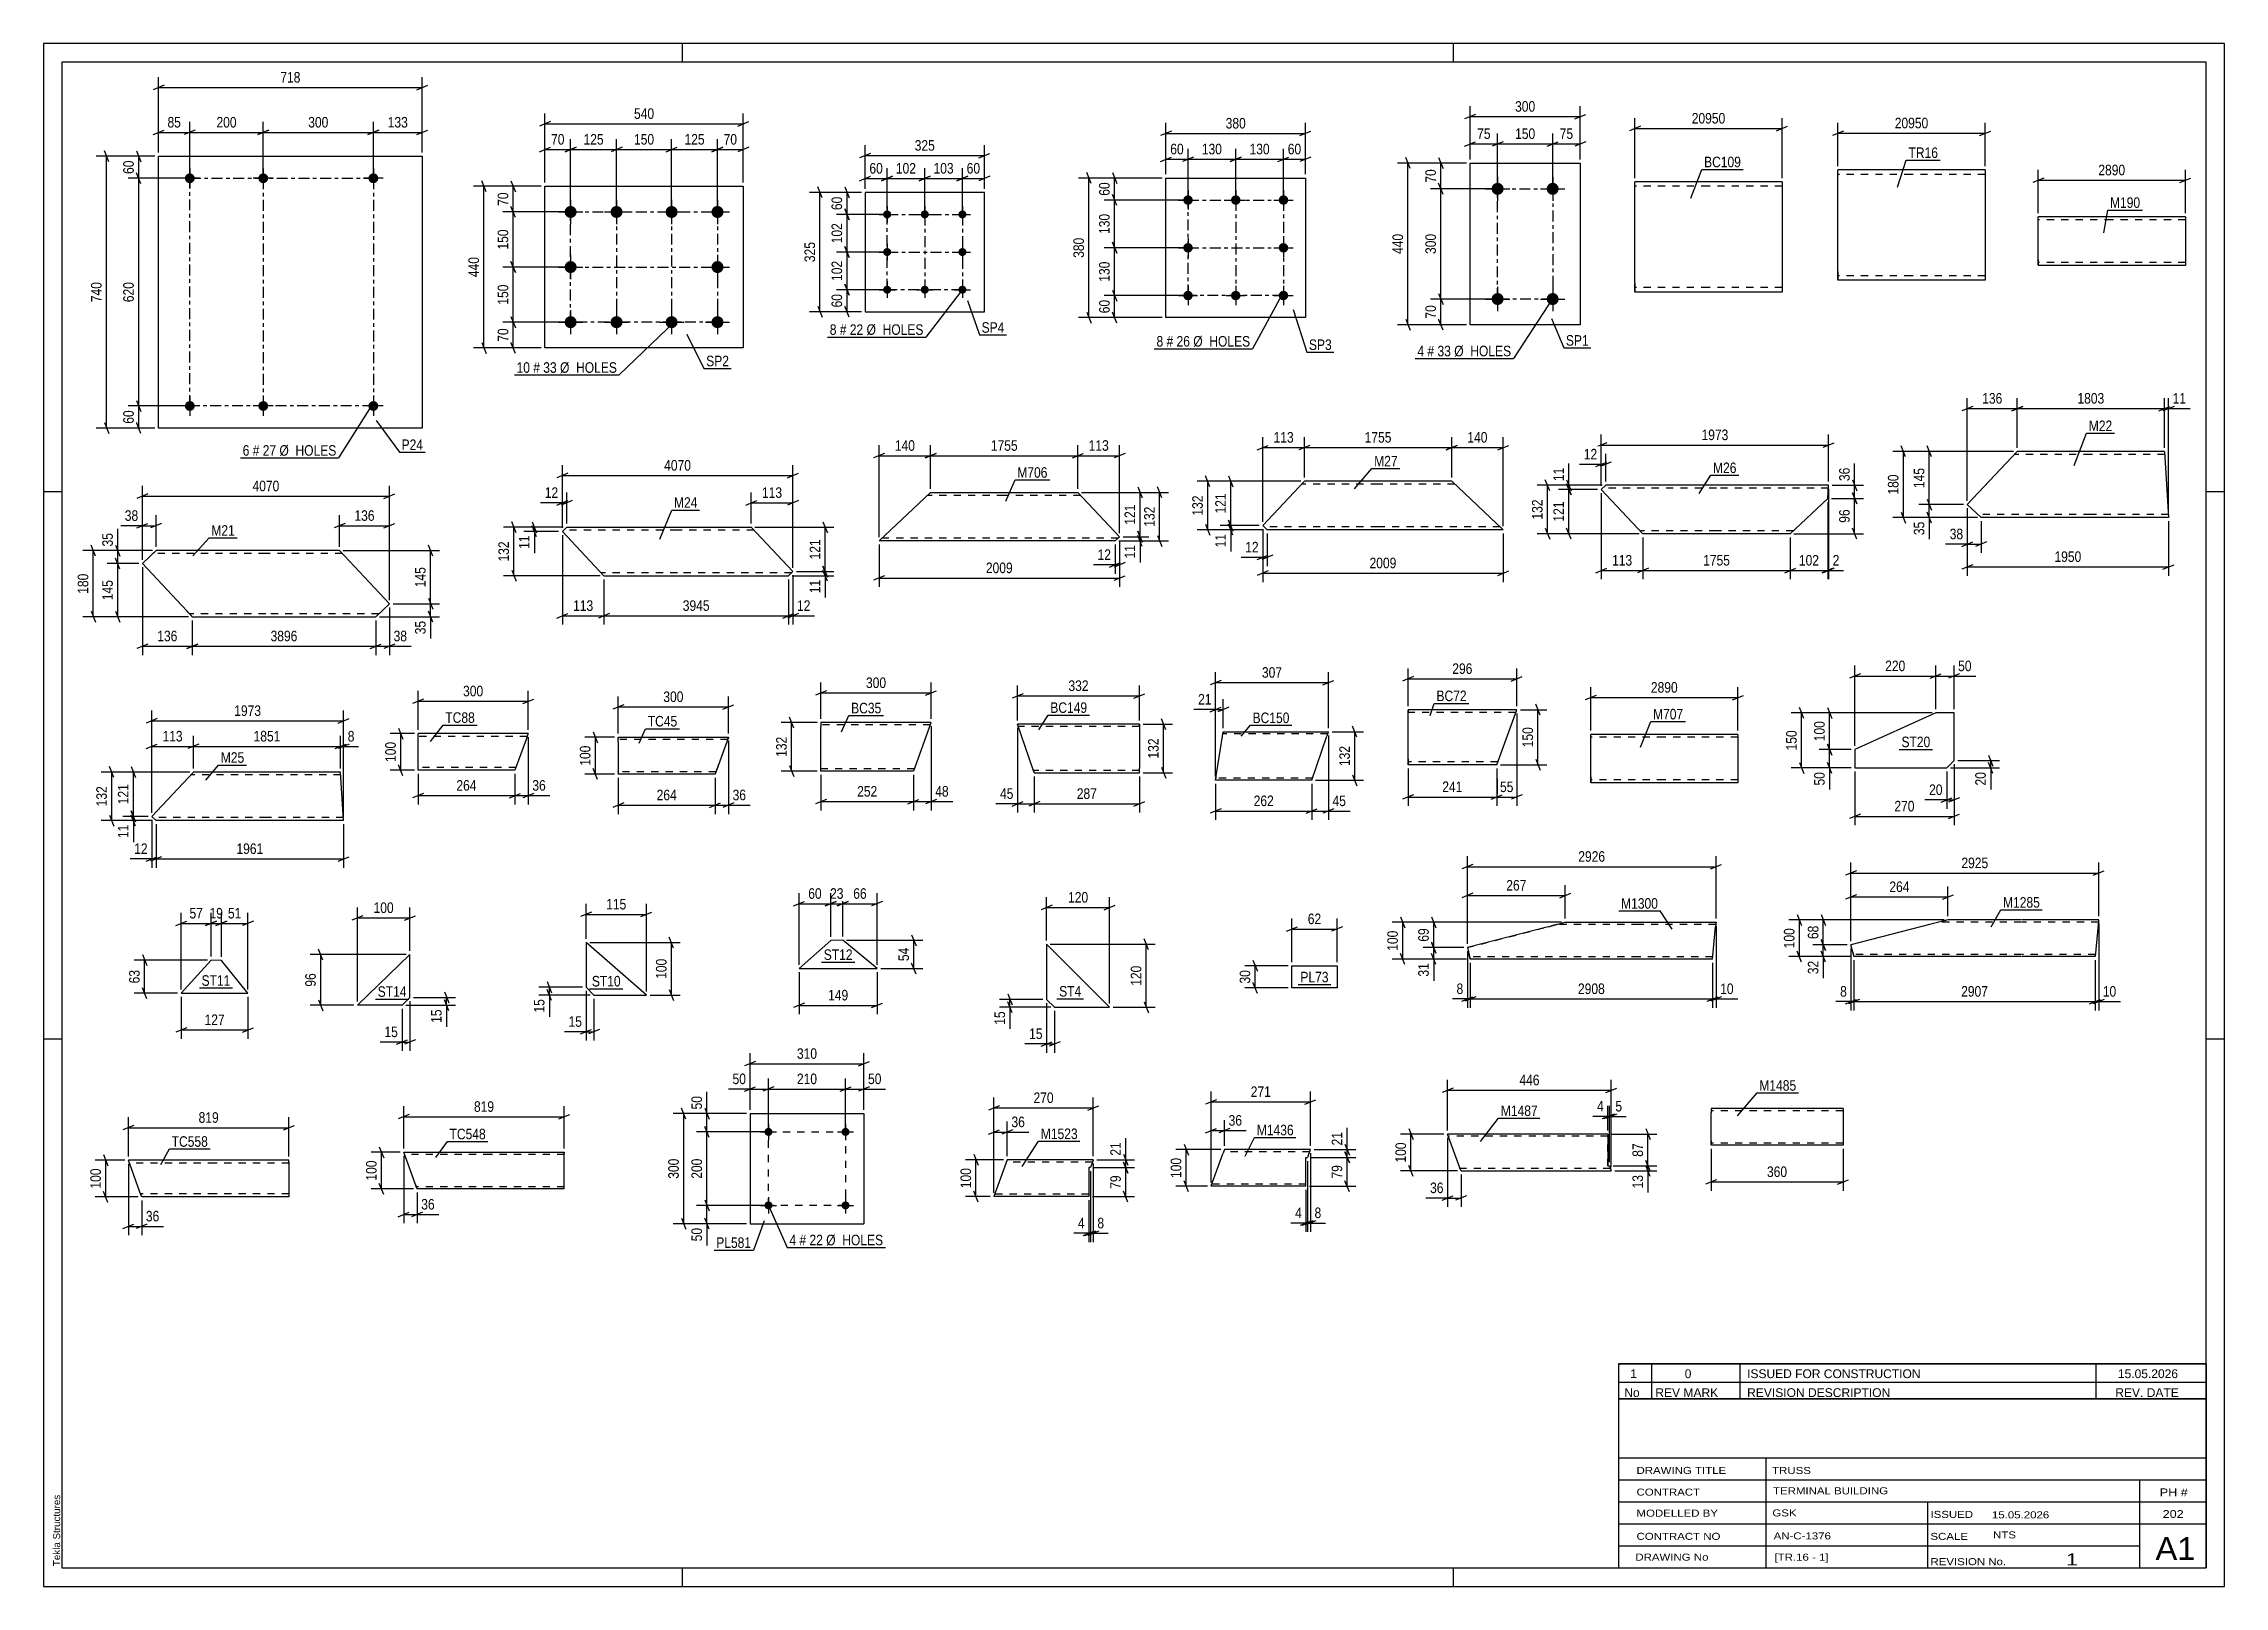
# Paper-space layout 'Layout1' of a CAD drawing. Header units: millimetres. Extents: x 0 to 594, y 0 to 420.
# The model-space entities are those that its viewports show. They can reach past a viewport. Long polylines and large blocks are cut down to what shows.
import ezdxf

# ---------------------------------------------------------------- set-up
doc = ezdxf.new("R2010")
doc.units = ezdxf.units.MM
doc.linetypes.add('DXK_LINE_DOT2', pattern=[3.9198, 1.9599, -1.9599])
doc.linetypes.add('DXK_LINE_DOT3', pattern=[5.9187, 2.979, -0.9799, 0.9799, -0.9799])
doc.layers.add('Viewport layer', color=7, linetype='Continuous', plot=False)
doc.styles.add('Arial', font='ARIAL.TTF', dxfattribs={"height": 0.2})
doc.styles.add('Arial Narrow', font='ARIALN.TTF', dxfattribs={"height": 0.2})

# ---------------------------------------------------------------- blocks, each defined once
blk = doc.blocks.new('Unknown-389636053-62129')
at = {"color": 7, "linetype": 'Continuous'}
for p, q in [((429, 60.55), (589, 60.55)), ((589, 60.55), (429, 60.55)), ((429, 60.55), (429, 55.55)), ((438, 60.55), (438, 55.55)), ((462, 60.55), (462, 55.55)), ((559, 60.55), (559, 55.55)), ((589, 60.55), (589, 55.55)), ((429, 55.55), (589, 55.55)), ((429, 55.55), (429, 51.05)), ((429, 55.55), (589, 55.55)), ((438, 55.55), (438, 51.05)), ((462, 55.55), (462, 51.05)), ((559, 55.55), (559, 51.05)), ((589, 55.55), (589, 51.05)), ((589, 51.05), (429, 51.05))]:
    blk.add_line(p, q, dxfattribs=at)
at = {"color": 7, "linetype": 'Continuous', "style": 'Arial Narrow'}
for s, height, width, p in [('No', 2.386, 1.2, (430.54, 51.55)), ('1', 2.39, 1.196471, (432.16, 56.7)), ('REV MARK', 2.386, 1.2, (439, 51.55)), ('0', 2.39, 1.196471, (447, 56.7)), ('REVISION DESCRIPTION', 2.3861, 1.2, (464, 51.55)), ('ISSUED FOR CONSTRUCTION', 2.3861, 1.196471, (464, 56.7)), ('REV. DATE', 2.386, 1.2, (564.28, 51.55)), ('15.05.2026', 2.386, 1.196471, (565, 56.7))]:
    blk.add_text(s, height=height, dxfattribs=dict(at, width=width)).set_placement(p)
blk = doc.blocks.new('Unknown-389636053-24719')
at = {"color": 5, "linetype": 'Continuous'}
for p, q in [((594, 420), (0, 420)), ((0, 420), (0, 0)), ((174, 415), (174, 420)), ((384, 415), (384, 420)), ((594, 0), (594, 420)), ((589, 415), (5, 415)), ((5, 415), (5, 5)), ((589, 5), (589, 415)), ((5, 298), (0, 298)), ((594, 298), (589, 298)), ((5, 149), (0, 149)), ((594, 149), (589, 149)), ((0, 0), (594, 0)), ((5, 5), (589, 5)), ((174, 0), (174, 5)), ((384, 0), (384, 5))]:
    blk.add_line(p, q, dxfattribs=at)
at = {"color": 174, "linetype": 'Continuous', "style": 'Arial'}
blk.add_text('Tekla Structures', height=1.9102, rotation=90, dxfattribs=at).set_placement((4.5, 5.5))
blk = doc.blocks.new('Unknown-389636053-62128')
at = {"color": 7, "linetype": 'Continuous'}
for p, q in [((429, 51.05), (429, 5)), ((429, 51.05), (589, 51.05)), ((589, 51), (589, 5)), ((429, 35), (589, 35)), ((469.14, 35), (469.14, 5)), ((429, 29), (589, 29)), ((571, 5.05), (571, 29.05)), ((429, 23), (589, 23)), ((513.14, 23), (513.14, 5)), ((429, 17), (589, 17)), ((429, 11), (571, 11)), ((429, 5), (589, 5))]:
    blk.add_line(p, q, dxfattribs=at)
at = {"color": 7, "style": 'Arial Narrow'}
for s, height, width, p in [('DRAWING TITLE', 1.9089, 1.425378, (433.88, 30.61)), ('TRUSS', 1.909, 1.425378, (470.81, 30.59)), ('CONTRACT', 1.909, 1.425378, (433.88, 24.71)), ('TERMINAL BUILDING', 1.9089, 1.425378, (471.06, 25.07)), ('MODELLED BY', 1.9089, 1.425378, (433.88, 18.98)), ('GSK', 1.909, 1.425378, (470.88, 19.04)), ('ISSUED', 1.909, 1.425378, (513.94, 18.64)), ('15.05.2026', 1.909, 1.425378, (530.69, 18.52)), ('CONTRACT NO', 1.9089, 1.425378, (433.88, 12.66)), ('AN-C-1376', 1.909, 1.425378, (471.23, 12.78)), ('SCALE', 1.909, 1.425378, (513.94, 12.65)), ('A1', 6.204, 1.25, (575.24, 7.2)), ('DRAWING No', 1.909, 1.425378, (433.56, 7)), ('[TR.16 - 1]', 1.9089, 1.425378, (471.46, 6.99)), ('REVISION No.', 1.9089, 1.425378, (513.94, 5.77)), ('1', 3.34, 1.5, (550.91, 5.68))]:
    blk.add_text(s, height=height, dxfattribs=dict(at, width=width)).set_placement(p)
at = {"color": 7, "linetype": 'Continuous', "style": 'Arial Narrow'}
for s, height, width, p in [('PH #', 2.1, 1.42538, (576.4, 24.55)), ('202', 2.1, 1.42538, (577.19, 18.65)), ('NTS', 1.909, 1.425378, (531, 13.05))]:
    blk.add_text(s, height=height, dxfattribs=dict(at, width=width)).set_placement(p)
blk = doc.blocks.new('Part-389636053-25009 - 25008')
at = {"color": 2, "linetype": 'Continuous'}
for p, q in [((29.45, 209.63), (40.8, 221.7)), ((60.8, 221.7), (40.8, 221.7)), ((80.9, 221.7), (60.9, 221.7)), ((81.71, 208.5), (80.9, 221.7)), ((30.65, 208.5), (29.45, 209.63)), ((60.8, 208.5), (30.65, 208.5)), ((81.71, 208.5), (60.9, 208.5))]:
    blk.add_line(p, q, dxfattribs=at)
at = {"color": 7, "linetype": 'DXK_LINE_DOT2'}
for p, q in [((60.8, 220.9), (40.04, 220.9)), ((80.95, 220.9), (60.9, 220.9)), ((60.8, 209.3), (29.8, 209.3)), ((81.66, 209.3), (60.9, 209.3)), ((81.66, 209.3), (81.65, 209.36))]:
    blk.add_line(p, q, dxfattribs=at)
blk = doc.blocks.new('Part-389636053-30647 - 30646')
at = {"color": 2, "linetype": 'Continuous'}
for p, q in [((132, 232.17), (102, 232.17)), ((102, 223.77), (102, 232.17)), ((131.83, 231.7), (131.41, 230.57)), ((132, 232.17), (131.83, 231.7)), ((131.41, 230.57), (128.36, 222.17)), ((102, 222.17), (102, 223.77)), ((128.36, 222.17), (102, 222.17))]:
    blk.add_line(p, q, dxfattribs=at)
at = {"color": 7, "linetype": 'DXK_LINE_DOT2'}
for p, q in [((132, 232.17), (131.83, 231.7)), ((131.71, 231.37), (102, 231.37)), ((102, 222.29), (102, 223.77)), ((128.65, 222.97), (102, 222.97))]:
    blk.add_line(p, q, dxfattribs=at)
blk = doc.blocks.new('Part-389636053-25019 - 25018')
at = {"color": 2, "linetype": 'Continuous'}
for p, q in [((425.49, 299.77), (424.29, 298.64)), ((435.64, 286.57), (424.29, 298.64)), ((455.64, 299.77), (425.49, 299.77)), ((486.19, 299.77), (455.74, 299.77)), ((485.97, 296.19), (486.19, 299.77)), ((485.97, 296.19), (475.74, 286.57)), ((455.64, 286.57), (435.64, 286.57)), ((475.74, 286.57), (455.74, 286.57))]:
    blk.add_line(p, q, dxfattribs=at)
at = {"color": 7, "linetype": 'DXK_LINE_DOT2'}
for p, q in [((455.64, 298.97), (424.64, 298.97)), ((486.14, 298.97), (455.74, 298.97)), ((455.64, 287.37), (434.89, 287.37)), ((476.59, 287.37), (455.74, 287.37))]:
    blk.add_line(p, q, dxfattribs=at)
blk = doc.blocks.new('Part-389636053-24990 - 24989')
at = {"color": 2, "linetype": 'Continuous'}
for p, q in [((28.95, 280.37), (26.9, 278.44)), ((30.65, 281.97), (28.95, 280.37)), ((60.5, 281.97), (30.65, 281.97)), ((80.6, 281.97), (60.6, 281.97)), ((94.21, 267.51), (80.6, 281.97)), ((39, 265.57), (26.9, 278.44)), ((94.21, 267.51), (90.45, 263.97)), ((40.5, 263.97), (39, 265.57)), ((40.5, 263.97), (60.5, 263.97)), ((60.6, 263.97), (90.45, 263.97))]:
    blk.add_line(p, q, dxfattribs=at)
at = {"color": 7, "linetype": 'DXK_LINE_DOT2'}
for p, q in [((30.65, 281.97), (29.6, 280.99)), ((60.5, 281.17), (29.8, 281.17)), ((81.35, 281.17), (60.6, 281.17)), ((40.39, 264.1), (39, 265.57)), ((60.5, 264.77), (39.75, 264.77)), ((91.3, 264.77), (60.6, 264.77))]:
    blk.add_line(p, q, dxfattribs=at)
blk = doc.blocks.new('Part-389636053-25025 - 25024')
at = {"color": 2, "linetype": 'Continuous'}
for p, q in [((332.08, 288.79), (343.43, 300.86)), ((363.43, 300.86), (343.43, 300.86)), ((383.53, 300.86), (363.53, 300.86)), ((397.56, 287.66), (383.53, 300.86)), ((333.28, 287.66), (332.08, 288.79)), ((363.43, 287.66), (333.28, 287.66)), ((397.56, 287.66), (363.53, 287.66))]:
    blk.add_line(p, q, dxfattribs=at)
at = {"color": 7, "linetype": 'DXK_LINE_DOT2'}
for p, q in [((363.43, 300.06), (342.68, 300.06)), ((384.38, 300.06), (363.53, 300.06)), ((363.43, 288.46), (332.43, 288.46)), ((396.71, 288.46), (363.53, 288.46)), ((396.46, 288.69), (396.51, 288.64)), ((396.65, 288.52), (396.71, 288.46))]:
    blk.add_line(p, q, dxfattribs=at)
blk = doc.blocks.new('Part-389636053-24996 - 24995')
at = {"color": 2, "linetype": 'Continuous'}
for p, q in [((523.97, 294.5), (537.58, 308.97)), ((557.58, 308.97), (537.58, 308.97)), ((577.68, 308.97), (557.68, 308.97)), ((577.68, 308.97), (578.78, 290.97)), ((527.72, 290.97), (523.97, 294.5)), ((557.58, 290.97), (527.72, 290.97)), ((578.78, 290.97), (557.68, 290.97))]:
    blk.add_line(p, q, dxfattribs=at)
at = {"color": 7, "linetype": 'DXK_LINE_DOT2'}
for p, q in [((557.58, 308.17), (536.82, 308.17)), ((577.72, 308.17), (557.68, 308.17)), ((557.58, 291.77), (526.87, 291.77)), ((578.73, 291.77), (557.68, 291.77)), ((578.73, 291.77), (578.73, 291.83))]:
    blk.add_line(p, q, dxfattribs=at)
blk = doc.blocks.new('Part-389636053-25033 - 25032')
at = {"color": 2, "linetype": 'Continuous'}
for p, q in [((563.28, 372.82), (543.28, 372.82)), ((543.28, 361.22), (543.28, 372.82)), ((583.38, 372.82), (563.38, 372.82)), ((583.38, 372.82), (583.38, 359.62)), ((543.28, 361.22), (543.28, 359.62)), ((563.28, 359.62), (543.28, 359.62)), ((583.38, 359.62), (563.38, 359.62))]:
    blk.add_line(p, q, dxfattribs=at)
at = {"color": 7, "linetype": 'DXK_LINE_DOT2'}
for p, q in [((563.28, 372.02), (543.28, 372.02)), ((583.38, 372.02), (563.38, 372.02)), ((543.28, 359.74), (543.28, 361.22)), ((543.28, 360.42), (543.28, 360.48)), ((563.28, 360.42), (543.28, 360.42)), ((583.38, 360.42), (563.38, 360.42)), ((583.38, 360.42), (583.38, 360.48))]:
    blk.add_line(p, q, dxfattribs=at)
blk = doc.blocks.new('Part-389636053-25003 - 25002')
at = {"color": 2, "linetype": 'Continuous'}
for p, q in [((142.49, 288.35), (141.29, 287.22)), ((141.29, 287.22), (152.63, 275.15)), ((142.49, 288.35), (172.63, 288.35)), ((172.73, 288.35), (192.73, 288.35)), ((192.73, 288.35), (204.08, 276.28)), ((152.63, 275.15), (172.63, 275.15)), ((172.73, 275.15), (202.88, 275.15)), ((204.08, 276.28), (202.88, 275.15))]:
    blk.add_line(p, q, dxfattribs=at)
at = {"color": 7, "linetype": 'DXK_LINE_DOT2'}
for p, q in [((172.63, 287.55), (141.64, 287.55)), ((193.49, 287.55), (172.73, 287.55)), ((172.63, 275.95), (151.88, 275.95)), ((203.73, 275.95), (172.73, 275.95))]:
    blk.add_line(p, q, dxfattribs=at)
blk = doc.blocks.new('Part-389636053-25055 - 25054')
at = {"color": 2, "linetype": 'Continuous'}
for p, q in [((136.55, 337.17), (136.55, 381.17)), ((136.55, 381.17), (190.55, 381.17)), ((190.55, 381.17), (190.55, 337.17)), ((190.55, 337.17), (136.55, 337.17))]:
    blk.add_line(p, q, dxfattribs=at)
blk = doc.blocks.new('Bolt-389636053-25056 - 25054')
at = {"linetype": 'Continuous'}
for points in [[(143.55, 375.82, -1), (143.55, 372.52, -1)], [(156.05, 375.82, -1), (156.05, 372.52, -1)], [(171.05, 375.82, -1), (171.05, 372.52, -1)], [(183.55, 375.82, -1), (183.55, 372.52, -1)], [(143.55, 360.82, -1), (143.55, 357.52, -1)], [(183.55, 360.82, -1), (183.55, 357.52, -1)], [(143.55, 345.82, -1), (143.55, 342.52, -1)], [(156.05, 345.82, -1), (156.05, 342.52, -1)], [(171.05, 345.82, -1), (171.05, 342.52, -1)], [(183.55, 345.82, -1), (183.55, 342.52, -1)]]:
    blk.add_hatch(color=1, dxfattribs=at).paths.add_polyline_path(points)
at = {"color": 1, "linetype": 'Continuous'}
for p, q in [((143.55, 377.47), (143.55, 370.87)), ((156.05, 377.47), (156.05, 370.87)), ((171.05, 377.47), (171.05, 370.87)), ((183.55, 377.47), (183.55, 370.87)), ((140.25, 374.17), (146.85, 374.17)), ((152.75, 374.17), (159.35, 374.17)), ((167.75, 374.17), (174.35, 374.17)), ((180.25, 374.17), (186.85, 374.17)), ((143.55, 362.47), (143.55, 355.87)), ((183.55, 362.47), (183.55, 355.87)), ((140.25, 359.17), (146.85, 359.17)), ((180.25, 359.17), (186.85, 359.17)), ((143.55, 347.47), (143.55, 340.87)), ((156.05, 347.47), (156.05, 340.87)), ((171.05, 347.47), (171.05, 340.87)), ((183.55, 347.47), (183.55, 340.87)), ((140.25, 344.17), (146.85, 344.17)), ((152.75, 344.17), (159.35, 344.17)), ((167.75, 344.17), (174.35, 344.17)), ((180.25, 344.17), (186.85, 344.17))]:
    blk.add_line(p, q, dxfattribs=at)
blk = doc.blocks.new('Part-389636053-25062 - 25061')
at = {"color": 2, "linetype": 'Continuous'}
for p, q in [((388.54, 343.47), (388.54, 387.47)), ((388.54, 387.47), (418.54, 387.47)), ((418.54, 387.47), (418.54, 343.47)), ((418.54, 343.47), (388.54, 343.47))]:
    blk.add_line(p, q, dxfattribs=at)
blk = doc.blocks.new('Bolt-389636053-25063 - 25061')
at = {"linetype": 'Continuous'}
for points in [[(396.04, 382.12, -1), (396.04, 378.82, -1)], [(411.04, 382.12, -1), (411.04, 378.82, -1)], [(396.04, 352.12, -1), (396.04, 348.82, -1)], [(411.04, 352.12, -1), (411.04, 348.82, -1)]]:
    blk.add_hatch(color=1, dxfattribs=at).paths.add_polyline_path(points)
at = {"color": 1, "linetype": 'Continuous'}
for p, q in [((392.74, 380.47), (399.34, 380.47)), ((396.04, 383.77), (396.04, 377.17)), ((407.74, 380.47), (414.34, 380.47)), ((411.04, 383.77), (411.04, 377.17)), ((392.74, 350.47), (399.34, 350.47)), ((396.04, 353.77), (396.04, 347.17)), ((407.74, 350.47), (414.34, 350.47)), ((411.04, 353.77), (411.04, 347.17))]:
    blk.add_line(p, q, dxfattribs=at)
blk = doc.blocks.new('Part-389636053-25071 - 25070')
at = {"color": 2, "linetype": 'Continuous'}
for p, q in [((273.21, 174.81), (273.21, 159.81)), ((273.21, 174.81), (290.35, 157.67)), ((273.21, 159.81), (275.35, 157.67)), ((275.35, 157.67), (290.35, 157.67))]:
    blk.add_line(p, q, dxfattribs=at)
blk = doc.blocks.new('Part-389636053-30688 - 30687')
at = {"color": 2, "linetype": 'Continuous'}
for p, q in [((156.54, 229.95), (156.54, 231.15)), ((156.54, 231.15), (186.54, 231.15)), ((156.54, 229.95), (156.54, 221.15)), ((186.1, 229.95), (183.34, 222.35)), ((186.41, 230.8), (186.1, 229.95)), ((186.51, 231.06), (186.41, 230.8)), ((186.54, 231.15), (186.51, 231.06)), ((182.9, 221.15), (156.54, 221.15)), ((183.34, 222.35), (182.9, 221.15))]:
    blk.add_line(p, q, dxfattribs=at)
at = {"color": 7, "linetype": 'DXK_LINE_DOT2'}
for p, q in [((156.54, 231.15), (156.54, 231.06)), ((156.54, 231.06), (156.54, 230.8)), ((186.32, 230.55), (156.54, 230.55)), ((186.54, 231.15), (182.9, 221.15)), ((186.27, 230.41), (186.1, 229.95)), ((156.54, 221.89), (156.54, 221.8)), ((156.54, 221.8), (156.54, 221.89)), ((156.54, 221.8), (156.54, 221.75)), ((156.54, 221.75), (156.54, 221.8)), ((183.12, 221.75), (156.54, 221.75)), ((156.54, 221.15), (156.54, 221.24)), ((183.12, 221.75), (183.14, 221.8))]:
    blk.add_line(p, q, dxfattribs=at)
blk = doc.blocks.new('Bolt-389636053-25104 - 25102')
at = {"linetype": 'Continuous'}
for points in [[(229.76, 374.61, -1), (229.76, 372.41, -1)], [(240.01, 374.61, -1), (240.01, 372.41, -1)], [(250.26, 374.61, -1), (250.26, 372.41, -1)], [(229.76, 364.36, -1), (229.76, 362.16, -1)], [(250.26, 364.36, -1), (250.26, 362.16, -1)], [(229.76, 354.11, -1), (229.76, 351.91, -1)], [(240.01, 354.11, -1), (240.01, 351.91, -1)], [(250.26, 354.11, -1), (250.26, 351.91, -1)]]:
    blk.add_hatch(color=1, dxfattribs=at).paths.add_polyline_path(points)
at = {"color": 1, "linetype": 'Continuous'}
for p, q in [((229.76, 375.71), (229.76, 371.31)), ((240.01, 375.71), (240.01, 371.31)), ((250.26, 375.71), (250.26, 371.31)), ((227.56, 373.51), (231.96, 373.51)), ((237.81, 373.51), (242.21, 373.51)), ((248.06, 373.51), (252.46, 373.51)), ((227.56, 363.26), (231.96, 363.26)), ((229.76, 365.46), (229.76, 361.06)), ((248.06, 363.26), (252.46, 363.26)), ((250.26, 365.46), (250.26, 361.06)), ((227.56, 353.01), (231.96, 353.01)), ((229.76, 355.21), (229.76, 350.81)), ((237.81, 353.01), (242.21, 353.01)), ((240.01, 355.21), (240.01, 350.81)), ((248.06, 353.01), (252.46, 353.01)), ((250.26, 355.21), (250.26, 350.81))]:
    blk.add_line(p, q, dxfattribs=at)
blk = doc.blocks.new('Part-389636053-25103 - 25102')
at = {"color": 2, "linetype": 'Continuous'}
for p, q in [((223.76, 379.51), (223.76, 347.01)), ((256.26, 379.51), (223.76, 379.51)), ((256.26, 347.01), (256.26, 379.51)), ((223.76, 347.01), (256.26, 347.01))]:
    blk.add_line(p, q, dxfattribs=at)
blk = doc.blocks.new('Part-389636053-30696 - 30695')
at = {"color": 2, "linetype": 'Continuous'}
for p, q in [((211.74, 235.17), (211.74, 233.97)), ((241.74, 235.17), (211.74, 235.17)), ((211.74, 223.17), (211.74, 233.97)), ((241.61, 234.81), (236.93, 221.97)), ((241.7, 235.07), (241.61, 234.81)), ((241.74, 235.17), (241.7, 235.07)), ((211.74, 222.06), (211.74, 223.17)), ((211.74, 221.97), (211.74, 222.06)), ((236.93, 221.97), (211.74, 221.97))]:
    blk.add_line(p, q, dxfattribs=at)
at = {"color": 7, "linetype": 'DXK_LINE_DOT2'}
for p, q in [((211.74, 235.17), (211.74, 235.07)), ((211.74, 235.07), (211.74, 234.81)), ((241.52, 234.57), (211.74, 234.57)), ((211.74, 222.32), (211.74, 223.17)), ((237.15, 222.57), (211.74, 222.57))]:
    blk.add_line(p, q, dxfattribs=at)
blk = doc.blocks.new('Part-389636053-50476 - 50475')
at = {"color": 2, "linetype": 'Continuous'}
for p, q in [((514.04, 180.25), (492.29, 174.63)), ((518.69, 181.45), (514.04, 180.25)), ((538.69, 181.45), (518.69, 181.45)), ((559.76, 181.45), (538.79, 181.45)), ((559.73, 181.09), (558.79, 171.45)), ((559.75, 181.35), (559.73, 181.09)), ((559.76, 181.45), (559.75, 181.35)), ((492.8, 172.65), (492.29, 174.63)), ((493.09, 171.54), (492.8, 172.65)), ((493.11, 171.45), (493.09, 171.54)), ((538.69, 171.45), (493.11, 171.45)), ((558.79, 171.45), (538.79, 171.45))]:
    blk.add_line(p, q, dxfattribs=at)
at = {"color": 7, "linetype": 'DXK_LINE_DOT2'}
for p, q in [((518.69, 181.45), (515.82, 180.7)), ((538.69, 180.85), (516.37, 180.85)), ((559.7, 180.85), (538.79, 180.85)), ((492.8, 172.65), (493.02, 171.8)), ((538.69, 172.05), (492.96, 172.05)), ((558.85, 172.05), (538.79, 172.05))]:
    blk.add_line(p, q, dxfattribs=at)
blk = doc.blocks.new('Part-389636053-25127 - 25126')
at = {"color": 2, "linetype": 'Continuous'}
for p, q in [((305.71, 345.42), (305.71, 383.42)), ((305.71, 383.42), (343.71, 383.42)), ((343.71, 383.42), (343.71, 345.42)), ((343.71, 345.42), (305.71, 345.42))]:
    blk.add_line(p, q, dxfattribs=at)
blk = doc.blocks.new('Bolt-389636053-25128 - 25126')
at = {"linetype": 'Continuous'}
for points in [[(311.71, 378.72, -1), (311.71, 376.12, -1)], [(324.71, 378.72, -1), (324.71, 376.12, -1)], [(337.71, 378.72, -1), (337.71, 376.12, -1)], [(311.71, 365.72, -1), (311.71, 363.12, -1)], [(337.71, 365.72, -1), (337.71, 363.12, -1)], [(311.71, 352.72, -1), (311.71, 350.12, -1)], [(324.71, 352.72, -1), (324.71, 350.12, -1)], [(337.71, 352.72, -1), (337.71, 350.12, -1)]]:
    blk.add_hatch(color=1, dxfattribs=at).paths.add_polyline_path(points)
at = {"color": 1, "linetype": 'Continuous'}
for p, q in [((309.11, 377.42), (314.31, 377.42)), ((311.71, 380.02), (311.71, 374.82)), ((322.11, 377.42), (327.31, 377.42)), ((324.71, 380.02), (324.71, 374.82)), ((335.11, 377.42), (340.31, 377.42)), ((337.71, 380.02), (337.71, 374.82)), ((309.11, 364.42), (314.31, 364.42)), ((311.71, 367.02), (311.71, 361.82)), ((335.11, 364.42), (340.31, 364.42)), ((337.71, 367.02), (337.71, 361.82)), ((309.11, 351.42), (314.31, 351.42)), ((311.71, 354.02), (311.71, 348.82)), ((322.11, 351.42), (327.31, 351.42)), ((324.71, 354.02), (324.71, 348.82)), ((335.11, 351.42), (340.31, 351.42)), ((337.71, 354.02), (337.71, 348.82))]:
    blk.add_line(p, q, dxfattribs=at)
blk = doc.blocks.new('Part-389636053-30704 - 30703')
at = {"color": 2, "linetype": 'Continuous'}
for p, q in [((298.49, 234.72), (265.28, 234.72)), ((269.55, 222.26), (265.28, 234.72)), ((298.49, 234.72), (298.49, 234.62)), ((298.49, 234.62), (298.49, 234.36)), ((298.49, 234.36), (298.49, 233.52)), ((298.49, 233.52), (298.49, 222.72)), ((269.77, 221.61), (269.55, 222.26)), ((269.77, 221.61), (269.81, 221.52)), ((269.81, 221.52), (298.49, 221.52)), ((298.49, 221.52), (298.49, 222.72))]:
    blk.add_line(p, q, dxfattribs=at)
at = {"color": 7, "linetype": 'DXK_LINE_DOT2'}
for p, q in [((298.49, 234.12), (265.49, 234.12)), ((298.49, 234.36), (298.49, 234.72)), ((298.49, 233.94), (298.49, 233.52)), ((269.55, 222.26), (269.68, 221.87)), ((298.49, 222.12), (269.6, 222.12)), ((298.49, 222.12), (298.49, 222.72)), ((298.49, 221.52), (298.49, 221.61))]:
    blk.add_line(p, q, dxfattribs=at)
blk = doc.blocks.new('Bolt-389636053-25158 - 25155')
at = {"linetype": 'Continuous'}
for points in [[(39.82, 320, -1), (39.82, 322.7, -1)], [(59.82, 320, -1), (59.82, 322.7, -1)], [(89.82, 320, -1), (89.82, 322.7, -1)]]:
    blk.add_hatch(color=1, dxfattribs=at).paths.add_polyline_path(points)
at = {"color": 1, "linetype": 'Continuous'}
for p, q in [((42.52, 321.35), (37.12, 321.35)), ((39.82, 324.05), (39.82, 318.65)), ((62.52, 321.35), (57.12, 321.35)), ((59.82, 324.05), (59.82, 318.65)), ((92.52, 321.35), (87.12, 321.35)), ((89.82, 324.05), (89.82, 318.65))]:
    blk.add_line(p, q, dxfattribs=at)
blk = doc.blocks.new('Part-389636053-25156 - 25155')
at = {"color": 2, "linetype": 'Continuous'}
for p, q in [((31.32, 315.35), (31.32, 389.35)), ((31.32, 389.35), (103.12, 389.35)), ((103.12, 389.35), (103.12, 315.35)), ((103.12, 315.35), (31.32, 315.35))]:
    blk.add_line(p, q, dxfattribs=at)
blk = doc.blocks.new('Bolt-389636053-25157 - 25155')
at = {"linetype": 'Continuous'}
for points in [[(39.82, 382, -1), (39.82, 384.7, -1)], [(59.82, 382, -1), (59.82, 384.7, -1)], [(89.82, 382, -1), (89.82, 384.7, -1)]]:
    blk.add_hatch(color=1, dxfattribs=at).paths.add_polyline_path(points)
at = {"color": 1, "linetype": 'Continuous'}
for p, q in [((42.52, 383.35), (37.12, 383.35)), ((39.82, 386.05), (39.82, 380.65)), ((62.52, 383.35), (57.12, 383.35)), ((59.82, 386.05), (59.82, 380.65)), ((92.52, 383.35), (87.12, 383.35)), ((89.82, 386.05), (89.82, 380.65))]:
    blk.add_line(p, q, dxfattribs=at)
blk = doc.blocks.new('Part-389636053-30711 - 30710')
at = {"color": 2, "linetype": 'Continuous'}
for p, q in [((321.12, 231.46), (321.31, 232.66)), ((321.31, 232.66), (349.95, 232.66)), ((349.83, 232.31), (349.54, 231.46)), ((349.92, 232.57), (349.83, 232.31)), ((349.95, 232.66), (349.92, 232.57)), ((319.24, 219.46), (321.12, 231.46)), ((345.42, 219.46), (349.54, 231.46)), ((345.42, 219.46), (319.24, 219.46))]:
    blk.add_line(p, q, dxfattribs=at)
at = {"color": 7, "linetype": 'DXK_LINE_DOT2'}
for p, q in [((349.74, 232.06), (321.22, 232.06)), ((321.3, 232.57), (321.26, 232.31)), ((321.31, 232.66), (321.3, 232.57)), ((349.95, 232.66), (349.83, 232.31)), ((319.34, 220.11), (319.33, 220.06)), ((319.33, 220.06), (319.34, 220.11)), ((345.63, 220.06), (319.33, 220.06)), ((319.35, 220.21), (319.34, 220.11)), ((319.34, 220.11), (319.35, 220.21))]:
    blk.add_line(p, q, dxfattribs=at)
blk = doc.blocks.new('Part-389636053-30719 - 30718')
at = {"color": 2, "linetype": 'Continuous'}
for p, q in [((371.65, 237.07), (371.65, 238.67)), ((401.25, 238.67), (371.65, 238.67)), ((395.79, 223.67), (401.25, 238.67)), ((371.65, 225.27), (371.65, 237.07)), ((371.65, 223.67), (371.65, 225.27)), ((395.79, 223.67), (371.65, 223.67))]:
    blk.add_line(p, q, dxfattribs=at)
at = {"color": 7, "linetype": 'DXK_LINE_DOT2'}
for p, q in [((371.65, 238.67), (371.65, 238.21)), ((400.95, 237.87), (371.65, 237.87)), ((371.65, 225.27), (371.65, 223.8)), ((396.08, 224.47), (371.65, 224.47))]:
    blk.add_line(p, q, dxfattribs=at)
blk = doc.blocks.new('Part-389636053-25177 - 25176')
at = {"color": 2, "linetype": 'Continuous'}
for p, q in [((45.62, 170.49), (37.5, 161.47)), ((48.41, 170.42), (45.62, 170.49)), ((55.67, 161.47), (48.41, 170.42)), ((37.5, 161.47), (55.67, 161.47))]:
    blk.add_line(p, q, dxfattribs=at)
blk = doc.blocks.new('Part-389636053-25183 - 25182')
at = {"color": 2, "linetype": 'Continuous'}
for p, q in [((214.41, 175.84), (205.79, 168.18)), ((217.67, 175.9), (214.41, 175.84)), ((227.04, 168.18), (217.67, 175.9)), ((205.79, 168.18), (227.04, 168.18))]:
    blk.add_line(p, q, dxfattribs=at)
blk = doc.blocks.new('Part-389636053-25191 - 25190')
at = {"color": 2, "linetype": 'Continuous'}
for p, q in [((99.76, 171.98), (85.47, 158.19)), ((99.76, 160.33), (99.76, 171.98)), ((97.62, 158.19), (85.47, 158.19)), ((97.62, 158.19), (99.76, 160.33))]:
    blk.add_line(p, q, dxfattribs=at)
blk = doc.blocks.new('Part-389636053-25201 - 25200')
at = {"color": 2, "linetype": 'Continuous'}
for p, q in [((515.36, 237.81), (493.36, 227.81)), ((520.36, 237.81), (515.36, 237.81)), ((520.36, 224.81), (520.36, 237.81)), ((493.36, 227.81), (493.36, 222.81)), ((493.36, 222.81), (518.36, 222.81)), ((518.36, 222.81), (520.36, 224.81))]:
    blk.add_line(p, q, dxfattribs=at)
blk = doc.blocks.new('Part-389636053-25212 - 25211')
at = {"color": 2, "linetype": 'Continuous'}
for p, q in [((441.39, 231.96), (421.39, 231.96)), ((421.39, 220.36), (421.39, 231.96)), ((461.49, 231.96), (441.49, 231.96)), ((461.49, 231.96), (461.49, 218.76)), ((421.39, 220.36), (421.39, 218.76)), ((441.39, 218.76), (421.39, 218.76)), ((461.49, 218.76), (441.49, 218.76))]:
    blk.add_line(p, q, dxfattribs=at)
at = {"color": 7, "linetype": 'DXK_LINE_DOT2'}
for p, q in [((441.39, 231.16), (421.39, 231.16)), ((461.49, 231.16), (441.49, 231.16)), ((421.39, 218.88), (421.39, 220.36)), ((421.39, 219.56), (421.39, 219.62)), ((441.39, 219.56), (421.39, 219.56)), ((461.49, 219.56), (441.49, 219.56)), ((461.49, 219.56), (461.49, 219.62))]:
    blk.add_line(p, q, dxfattribs=at)
blk = doc.blocks.new('Part-389636053-57002 - 57001')
at = {"color": 2, "linetype": 'Continuous'}
for p, q in [((321.64, 118.92), (321.21, 117.72)), ((345.06, 118.92), (321.64, 118.92)), ((345.02, 118.82), (344.28, 116.77)), ((345.06, 118.92), (345.02, 118.82)), ((318.04, 109.01), (321.21, 117.72)), ((343.84, 108.92), (343.84, 116.77)), ((343.84, 116.77), (344.28, 116.77)), ((318, 108.92), (318.04, 109.01)), ((343.84, 108.92), (318, 108.92))]:
    blk.add_line(p, q, dxfattribs=at)
at = {"color": 7, "linetype": 'DXK_LINE_DOT2'}
for p, q in [((344.84, 118.32), (321.42, 118.32)), ((318.22, 109.52), (318.24, 109.56)), ((343.84, 109.52), (318.22, 109.52))]:
    blk.add_line(p, q, dxfattribs=at)
blk = doc.blocks.new('Part-389636053-25219 - 25218')
at = {"color": 2, "linetype": 'Continuous'}
for p, q in [((227.58, 284.61), (241.61, 297.81)), ((241.61, 297.81), (261.61, 297.81)), ((261.71, 297.81), (281.71, 297.81)), ((293.06, 285.75), (281.71, 297.81)), ((291.86, 284.61), (293.06, 285.75)), ((261.61, 284.61), (227.58, 284.61)), ((291.86, 284.61), (261.71, 284.61))]:
    blk.add_line(p, q, dxfattribs=at)
at = {"color": 7, "linetype": 'DXK_LINE_DOT2'}
for p, q in [((261.61, 297.01), (240.76, 297.01)), ((282.47, 297.01), (261.71, 297.01)), ((228.43, 285.41), (228.49, 285.47)), ((261.61, 285.41), (228.43, 285.41)), ((292.71, 285.41), (261.71, 285.41))]:
    blk.add_line(p, q, dxfattribs=at)
blk = doc.blocks.new('Part-389636053-57010 - 57009')
at = {"color": 2, "linetype": 'Continuous'}
for p, q in [((454.18, 130.1), (454.18, 128.9)), ((490.13, 130.1), (454.18, 130.1)), ((454.18, 121.3), (454.18, 128.9)), ((490.13, 130.1), (490.13, 120.1)), ((454.18, 120.19), (454.18, 121.3)), ((454.18, 120.1), (454.18, 120.19)), ((490.13, 120.1), (454.18, 120.1))]:
    blk.add_line(p, q, dxfattribs=at)
at = {"color": 7, "linetype": 'DXK_LINE_DOT2'}
for p, q in [((490.13, 129.5), (454.18, 129.5)), ((490.13, 130.01), (490.13, 130.1)), ((454.18, 121.3), (454.18, 120.45)), ((454.18, 120.7), (454.18, 120.75)), ((490.13, 120.7), (454.18, 120.7)), ((454.18, 120.1), (454.18, 120.1)), ((490.13, 120.7), (490.13, 120.75))]:
    blk.add_line(p, q, dxfattribs=at)
blk = doc.blocks.new('Part-389636053-25225 - 25224')
at = {"color": 2, "linetype": 'Continuous'}
for p, q in [((340, 162.94), (340, 168.94)), ((340, 168.94), (352.31, 168.94)), ((352.31, 168.94), (352.31, 162.94)), ((352.31, 162.94), (340, 162.94))]:
    blk.add_line(p, q, dxfattribs=at)
blk = doc.blocks.new('Part-389636053-57016 - 57015')
at = {"color": 2, "linetype": 'Continuous'}
for p, q in [((192.43, 128.72), (192.43, 98.72)), ((192.43, 128.72), (223.43, 128.72)), ((223.43, 128.72), (223.43, 98.72)), ((192.43, 98.72), (223.43, 98.72))]:
    blk.add_line(p, q, dxfattribs=at)
blk = doc.blocks.new('Bolt-389636053-57017 - 57015')
at = {"linetype": 'Continuous'}
for points in [[(198.53, 103.72, -1), (196.33, 103.72, -1)], [(219.53, 103.72, -1), (217.33, 103.72, -1)]]:
    blk.add_hatch(color=1, dxfattribs=at).paths.add_polyline_path(points)
at = {"color": 1, "linetype": 'Continuous'}
for p, q in [((195.23, 103.72), (199.63, 103.72)), ((197.43, 105.92), (197.43, 101.52)), ((216.23, 103.72), (220.63, 103.72)), ((218.43, 105.92), (218.43, 101.52))]:
    blk.add_line(p, q, dxfattribs=at)
blk = doc.blocks.new('Bolt-389636053-57018 - 57015')
at = {"linetype": 'Continuous'}
for points in [[(198.53, 123.72, -1), (196.33, 123.72, -1)], [(219.53, 123.72, -1), (217.33, 123.72, -1)]]:
    blk.add_hatch(color=1, dxfattribs=at).paths.add_polyline_path(points)
at = {"color": 1, "linetype": 'Continuous'}
for p, q in [((197.43, 125.92), (197.43, 121.52)), ((218.43, 125.92), (218.43, 121.52)), ((195.23, 123.72), (199.63, 123.72)), ((216.23, 123.72), (220.63, 123.72))]:
    blk.add_line(p, q, dxfattribs=at)
blk = doc.blocks.new('Part-389636053-25242 - 25241')
at = {"color": 2, "linetype": 'Continuous'}
for p, q in [((453.44, 382.37), (433.44, 382.37)), ((433.44, 354.77), (433.44, 382.37)), ((473.54, 382.37), (453.54, 382.37)), ((473.54, 382.37), (473.54, 352.37)), ((433.44, 354.77), (433.44, 352.37)), ((453.44, 352.37), (433.44, 352.37)), ((473.54, 352.37), (453.54, 352.37))]:
    blk.add_line(p, q, dxfattribs=at)
at = {"color": 7, "linetype": 'DXK_LINE_DOT2'}
for p, q in [((453.44, 381.17), (433.44, 381.17)), ((473.54, 381.17), (453.54, 381.17)), ((433.44, 352.56), (433.44, 354.77)), ((433.44, 353.57), (433.44, 353.67)), ((453.44, 353.57), (433.44, 353.57)), ((473.54, 353.57), (453.54, 353.57)), ((473.54, 353.57), (473.54, 353.67))]:
    blk.add_line(p, q, dxfattribs=at)
blk = doc.blocks.new('Part-389636053-57030 - 57029')
at = {"color": 2, "linetype": 'Continuous'}
for p, q in [((426.07, 123.12), (382.43, 123.12)), ((386.04, 113.21), (382.43, 123.12)), ((426.07, 123.12), (426.07, 123.02)), ((426.07, 123.02), (426.07, 114.45)), ((386.04, 113.21), (386.07, 113.12)), ((386.07, 113.12), (426.99, 113.12)), ((426.07, 114.45), (426.5, 114.45)), ((426.5, 114.45), (426.99, 113.12))]:
    blk.add_line(p, q, dxfattribs=at)
at = {"color": 7, "linetype": 'DXK_LINE_DOT2'}
for p, q in [((426.07, 122.52), (382.65, 122.52)), ((426.07, 114.45), (426.07, 122.76)), ((426.07, 122.47), (426.07, 122.37)), ((385.85, 113.72), (385.84, 113.76)), ((426.77, 113.72), (385.85, 113.72))]:
    blk.add_line(p, q, dxfattribs=at)
blk = doc.blocks.new('Part-389636053-25250 - 25249')
at = {"color": 2, "linetype": 'Continuous'}
for p, q in [((508.74, 385.61), (488.74, 385.61)), ((488.74, 358.01), (488.74, 385.61)), ((528.84, 385.61), (508.84, 385.61)), ((528.84, 385.61), (528.84, 355.61)), ((488.74, 358.01), (488.74, 355.61)), ((508.74, 355.61), (488.74, 355.61)), ((528.84, 355.61), (508.84, 355.61))]:
    blk.add_line(p, q, dxfattribs=at)
at = {"color": 7, "linetype": 'DXK_LINE_DOT2'}
for p, q in [((508.74, 384.41), (488.74, 384.41)), ((528.84, 384.41), (508.84, 384.41)), ((488.74, 355.8), (488.74, 358.01)), ((488.74, 356.81), (488.74, 356.9)), ((508.74, 356.81), (488.74, 356.81)), ((528.84, 356.81), (508.84, 356.81)), ((528.84, 356.81), (528.84, 356.9))]:
    blk.add_line(p, q, dxfattribs=at)
blk = doc.blocks.new('Part-389636053-57038 - 57037')
at = {"color": 2, "linetype": 'Continuous'}
for p, q in [((262.49, 116.13), (258.85, 106.13)), ((285.9, 116.13), (262.49, 116.13)), ((285.12, 113.99), (284.69, 113.99)), ((284.69, 113.99), (284.69, 106.13)), ((285.87, 116.04), (285.12, 113.99)), ((285.9, 116.13), (285.87, 116.04)), ((284.69, 106.13), (258.85, 106.13))]:
    blk.add_line(p, q, dxfattribs=at)
at = {"color": 7, "linetype": 'DXK_LINE_DOT2'}
for p, q in [((285.68, 115.53), (262.27, 115.53)), ((259.07, 106.73), (259.09, 106.78)), ((284.69, 106.73), (259.07, 106.73))]:
    blk.add_line(p, q, dxfattribs=at)
blk = doc.blocks.new('Part-389636053-50484 - 50483')
at = {"color": 7, "linetype": 'DXK_LINE_DOT2'}
for p, q in [((387.8, 173.89), (414.48, 180.79)), ((412.16, 180.19), (410.72, 179.82)), ((434.48, 180.19), (412.16, 180.19)), ((455.48, 180.19), (434.58, 180.19)), ((455.54, 180.79), (455.5, 180.44)), ((388.6, 170.79), (387.8, 173.89)), ((388.44, 171.43), (388.41, 171.53)), ((388.45, 171.39), (388.45, 171.39)), ((434.48, 171.39), (388.45, 171.39)), ((454.64, 171.39), (434.58, 171.39))]:
    blk.add_line(p, q, dxfattribs=at)
at = {"color": 2, "linetype": 'Continuous'}
for p, q in [((409.84, 179.59), (387.8, 173.89)), ((409.84, 179.59), (414.48, 180.79)), ((414.48, 180.79), (414.48, 180.79)), ((414.48, 180.79), (434.48, 180.79)), ((434.58, 180.79), (455.54, 180.79)), ((454.58, 170.79), (455.42, 179.59)), ((455.5, 180.44), (455.42, 179.59)), ((455.53, 180.7), (455.5, 180.44)), ((455.54, 180.79), (455.53, 180.7)), ((387.8, 173.89), (388.6, 170.79)), ((388.6, 170.79), (388.6, 170.79)), ((434.48, 170.79), (388.6, 170.79)), ((454.58, 170.79), (434.58, 170.79))]:
    blk.add_line(p, q, dxfattribs=at)
blk = doc.blocks.new('Part-389636053-50492 - 50491')
at = {"color": 2, "linetype": 'Continuous'}
for p, q in [((98.1, 118.2), (121.73, 118.2)), ((101.29, 109.4), (98.1, 118.2)), ((121.83, 118.2), (141.83, 118.2)), ((141.83, 108.2), (141.83, 118.2)), ((101.7, 108.29), (101.29, 109.4)), ((101.73, 108.2), (101.7, 108.29)), ((121.73, 108.2), (101.73, 108.2)), ((141.83, 108.2), (121.83, 108.2))]:
    blk.add_line(p, q, dxfattribs=at)
at = {"color": 7, "linetype": 'DXK_LINE_DOT2'}
for p, q in [((121.73, 117.6), (98.32, 117.6)), ((141.83, 117.6), (121.83, 117.6)), ((141.83, 118.2), (141.83, 117.85)), ((101.29, 109.4), (101.6, 108.55)), ((121.73, 108.8), (101.51, 108.8)), ((141.83, 108.8), (121.83, 108.8))]:
    blk.add_line(p, q, dxfattribs=at)
blk = doc.blocks.new('Part-389636053-25271 - 25270')
at = {"color": 2, "linetype": 'Continuous'}
for p, q in [((147.76, 175.27), (147.76, 163.13)), ((164.19, 160.99), (147.76, 175.27)), ((147.76, 163.13), (149.9, 160.99)), ((149.9, 160.99), (164.19, 160.99))]:
    blk.add_line(p, q, dxfattribs=at)
blk = doc.blocks.new('Part-389636053-50500 - 50499')
at = {"color": 2, "linetype": 'Continuous'}
for p, q in [((46.73, 116.03), (23.09, 116.03)), ((26.15, 107.63), (23.09, 116.03)), ((66.83, 116.03), (46.83, 116.03)), ((66.83, 115.57), (66.83, 116.03)), ((66.83, 115.57), (66.83, 115.05)), ((66.83, 115.05), (66.83, 107.63)), ((26.73, 106.03), (26.15, 107.63)), ((66.83, 107.63), (66.83, 106.03)), ((46.73, 106.03), (26.73, 106.03)), ((66.83, 106.03), (46.83, 106.03))]:
    blk.add_line(p, q, dxfattribs=at)
at = {"color": 7, "linetype": 'DXK_LINE_DOT2'}
for p, q in [((46.73, 115.23), (23.38, 115.23)), ((66.83, 115.23), (46.83, 115.23)), ((66.83, 115.05), (66.83, 115.17)), ((26.68, 106.16), (26.15, 107.63)), ((46.73, 106.83), (26.44, 106.83)), ((66.83, 106.83), (46.83, 106.83))]:
    blk.add_line(p, q, dxfattribs=at)
blk = doc.blocks.new('Rectangle-389636053-27786 - 25054')
at = {"color": 1, "linetype": 'DXK_LINE_DOT3'}
blk.add_lwpolyline([(143.55, 374.17), (183.55, 374.17), (183.55, 344.17), (143.55, 344.17), (143.55, 374.17)], close=True, dxfattribs=at)
blk = doc.blocks.new('Rectangle-389636053-28015 - 25061')
at = {"color": 1, "linetype": 'DXK_LINE_DOT3'}
blk.add_lwpolyline([(396.04, 380.47), (411.04, 380.47), (411.04, 350.47), (396.04, 350.47), (396.04, 380.47)], close=True, dxfattribs=at)
blk = doc.blocks.new('Rectangle-389636053-27822 - 25102')
at = {"color": 1, "linetype": 'DXK_LINE_DOT3'}
blk.add_lwpolyline([(229.76, 373.51), (250.26, 373.51), (250.26, 353.01), (229.76, 353.01), (229.76, 373.51)], close=True, dxfattribs=at)
blk = doc.blocks.new('Rectangle-389636053-27851 - 25126')
at = {"color": 1, "linetype": 'DXK_LINE_DOT3'}
blk.add_lwpolyline([(311.71, 377.42), (337.71, 377.42), (337.71, 351.42), (311.71, 351.42), (311.71, 377.42)], close=True, dxfattribs=at)
blk = doc.blocks.new('Rectangle-389636053-27770 - 25155')
at = {"color": 1, "linetype": 'DXK_LINE_DOT3'}
blk.add_lwpolyline([(39.82, 383.35), (89.82, 383.35), (89.82, 321.35), (39.82, 321.35), (39.82, 383.35)], close=True, dxfattribs=at)
blk = doc.blocks.new('Rectangle-389636053-58300 - 57015')
at = {"color": 1, "linetype": 'DXK_LINE_DOT2'}
blk.add_lwpolyline([(197.43, 123.72), (218.43, 123.72), (218.43, 103.72), (197.43, 103.72), (197.43, 123.72)], close=True, dxfattribs=at)
blk = doc.blocks.new('Line-389636053-27787 - 25054')
at = {"color": 1, "linetype": 'DXK_LINE_DOT3'}
blk.add_line((143.55, 359.17), (183.55, 359.17), dxfattribs=at)
blk = doc.blocks.new('Line-389636053-27823 - 25102')
at = {"color": 1, "linetype": 'DXK_LINE_DOT3'}
blk.add_line((229.76, 363.21), (250.26, 363.21), dxfattribs=at)
blk = doc.blocks.new('Line-389636053-27852 - 25126')
at = {"color": 1, "linetype": 'DXK_LINE_DOT3'}
blk.add_line((311.71, 364.42), (337.71, 364.42), dxfattribs=at)
blk = doc.blocks.new('Line-389636053-27771 - 25155')
at = {"color": 1, "linetype": 'DXK_LINE_DOT3'}
blk.add_line((59.82, 383.35), (59.82, 321.35), dxfattribs=at)
blk = doc.blocks.new('Line-389636053-27788 - 25054')
at = {"color": 1, "linetype": 'DXK_LINE_DOT3'}
blk.add_line((156.05, 374.17), (156.05, 344.17), dxfattribs=at)
blk = doc.blocks.new('Line-389636053-27824 - 25102')
at = {"color": 1, "linetype": 'DXK_LINE_DOT3'}
blk.add_line((240.06, 373.51), (240.06, 353.01), dxfattribs=at)
blk = doc.blocks.new('Line-389636053-27853 - 25126')
at = {"color": 1, "linetype": 'DXK_LINE_DOT3'}
blk.add_line((324.71, 377.42), (324.71, 351.42), dxfattribs=at)
blk = doc.blocks.new('Line-389636053-27789 - 25054')
at = {"color": 1, "linetype": 'DXK_LINE_DOT3'}
blk.add_line((171.05, 374.17), (171.05, 344.17), dxfattribs=at)
blk = doc.blocks.new('StraightDimension-389636053-27990 - 25008')
at = {"color": 7, "linetype": 'Continuous'}
for p, q in [((39.8, 221.7), (15.71, 221.7)), ((19.16, 220.2), (17.96, 223.2)), ((18.56, 208.5), (18.56, 221.7)), ((29.65, 208.5), (15.71, 208.5)), ((17.96, 210), (19.16, 207))]:
    blk.add_line(p, q, dxfattribs=at)
at = {"color": 0}
blk.add_wipeout([(17.81, 218.44), (13.61, 218.44), (13.61, 211.76), (17.81, 211.76)], dxfattribs=at)
at = {"color": 3, "style": 'Arial Narrow'}
blk.add_text('132', height=2.863, rotation=90.00021, dxfattribs=at).set_placement((17.21, 212.36))
blk = doc.blocks.new('StraightDimension-389636053-42071 - 25008')
at = {"color": 7, "linetype": 'Continuous'}
for p, q in [((79.4, 228.07), (82.4, 229.27)), ((83.21, 229.27), (80.21, 228.07)), ((80.9, 222.7), (80.9, 231.52)), ((80.9, 228.67), (81.71, 228.67)), ((81.71, 209.5), (81.71, 231.52))]:
    blk.add_line(p, q, dxfattribs=at)
at = {"color": 0}
blk.add_wipeout([(85.26, 229.42), (85.26, 233.62), (82.23, 233.62), (82.23, 229.42)], dxfattribs=at)
at = {"color": 7, "linetype": 'Continuous'}
blk.add_line((81.71, 228.67), (85.79, 228.67), dxfattribs=at)
blk.add_line((81.71, 228.67), (85.79, 228.67), dxfattribs=at)
at = {"color": 3, "style": 'Arial Narrow'}
blk.add_text('8', height=2.86, dxfattribs=at).set_placement((82.83, 230.02))
blk = doc.blocks.new('StraightDimension-389636053-43388 - 25008')
at = {"color": 7, "linetype": 'Continuous'}
for p, q in [((29.45, 208.63), (29.45, 195.64)), ((30.65, 207.5), (30.65, 195.64)), ((27.95, 197.44), (30.95, 198.64)), ((32.15, 198.64), (29.15, 197.44)), ((29.45, 198.04), (30.65, 198.04))]:
    blk.add_line(p, q, dxfattribs=at)
at = {"color": 0}
blk.add_wipeout([(28.92, 198.79), (28.92, 202.99), (24.07, 202.99), (24.07, 198.79)], dxfattribs=at)
at = {"color": 7, "linetype": 'Continuous'}
blk.add_line((29.45, 198.04), (23.54, 198.04), dxfattribs=at)
blk.add_line((29.45, 198.04), (23.54, 198.04), dxfattribs=at)
at = {"color": 3, "style": 'Arial Narrow'}
blk.add_text('12', height=2.863, dxfattribs=at).set_placement((24.67, 199.39))
blk = doc.blocks.new('StraightDimension-389636053-43387 - 25008')
at = {"color": 7, "linetype": 'Continuous'}
for p, q in [((30.65, 207.5), (30.65, 195.64)), ((81.71, 207.5), (81.71, 195.64)), ((32.15, 198.64), (29.15, 197.44)), ((30.65, 198.04), (81.71, 198.04)), ((80.21, 197.44), (83.21, 198.64))]:
    blk.add_line(p, q, dxfattribs=at)
at = {"color": 0}
blk.add_wipeout([(60.44, 198.79), (60.44, 202.99), (51.92, 202.99), (51.92, 198.79)], dxfattribs=at)
at = {"color": 3, "style": 'Arial Narrow'}
blk.add_text('1961', height=2.863, dxfattribs=at).set_placement((52.52, 199.39))
blk = doc.blocks.new('StraightDimension-389636053-42072 - 25008')
at = {"color": 7, "linetype": 'Continuous'}
for p, q in [((42.3, 229.27), (39.3, 228.07)), ((40.8, 222.7), (40.8, 231.52)), ((40.8, 228.67), (80.9, 228.67)), ((79.4, 228.07), (82.4, 229.27)), ((80.9, 222.7), (80.9, 231.52))]:
    blk.add_line(p, q, dxfattribs=at)
at = {"color": 0}
blk.add_wipeout([(65.1, 229.42), (65.1, 233.62), (56.59, 233.62), (56.59, 229.42)], dxfattribs=at)
at = {"color": 3, "style": 'Arial Narrow'}
blk.add_text('1851', height=2.863, dxfattribs=at).set_placement((57.19, 230.02))
blk = doc.blocks.new('StraightDimension-389636053-42073 - 25008')
at = {"color": 7, "linetype": 'Continuous'}
for p, q in [((27.95, 228.07), (30.95, 229.27)), ((29.45, 210.63), (29.45, 231.52)), ((29.45, 228.67), (40.8, 228.67)), ((42.3, 229.27), (39.3, 228.07)), ((40.8, 222.7), (40.8, 231.52))]:
    blk.add_line(p, q, dxfattribs=at)
at = {"color": 0}
blk.add_wipeout([(38.46, 229.42), (38.46, 233.62), (31.78, 233.62), (31.78, 229.42)], dxfattribs=at)
at = {"color": 3, "style": 'Arial Narrow'}
blk.add_text('113', height=2.863, dxfattribs=at).set_placement((32.38, 230.02))
blk = doc.blocks.new('StraightDimension-389636053-43414 - 25008')
at = {"color": 7, "linetype": 'Continuous'}
for p, q in [((39.8, 221.7), (21.6, 221.7)), ((23.85, 223.2), (25.05, 220.2)), ((24.45, 209.63), (24.45, 221.7)), ((28.45, 209.63), (21.6, 209.63)), ((25.05, 208.13), (23.85, 211.13))]:
    blk.add_line(p, q, dxfattribs=at)
at = {"color": 0}
blk.add_wipeout([(23.7, 219.01), (19.5, 219.01), (19.5, 212.32), (23.7, 212.32)], dxfattribs=at)
at = {"color": 3, "style": 'Arial Narrow'}
blk.add_text('121', height=2.863, rotation=90.00021, dxfattribs=at).set_placement((23.1, 212.92))
blk = doc.blocks.new('StraightDimension-389636053-43415 - 25008')
at = {"color": 7, "linetype": 'Continuous'}
for p, q in [((28.45, 209.63), (21.6, 209.63)), ((29.65, 208.5), (21.6, 208.5)), ((23.85, 211.13), (25.05, 208.13)), ((25.05, 207), (23.85, 210)), ((24.45, 208.5), (24.45, 209.63))]:
    blk.add_line(p, q, dxfattribs=at)
at = {"color": 0}
blk.add_wipeout([(23.7, 207.97), (19.5, 207.97), (19.5, 203.12), (23.7, 203.12)], dxfattribs=at)
at = {"color": 7, "linetype": 'Continuous'}
blk.add_line((24.45, 208.5), (24.45, 202.59), dxfattribs=at)
blk.add_line((24.45, 208.5), (24.45, 202.59), dxfattribs=at)
at = {"color": 3, "style": 'Arial Narrow'}
blk.add_text('11', height=2.863, rotation=90.00021, dxfattribs=at).set_placement((23.1, 203.72))
blk = doc.blocks.new('StraightDimension-389636053-58819 - 25008')
at = {"color": 7, "linetype": 'Continuous'}
for p, q in [((29.45, 210.63), (29.45, 238.48)), ((81.71, 209.5), (81.71, 238.48)), ((30.95, 236.23), (27.95, 235.03)), ((29.45, 235.63), (81.71, 235.63)), ((80.21, 235.03), (83.21, 236.23))]:
    blk.add_line(p, q, dxfattribs=at)
at = {"color": 0}
blk.add_wipeout([(59.83, 236.38), (59.83, 240.58), (51.32, 240.58), (51.32, 236.38)], dxfattribs=at)
at = {"color": 3, "style": 'Arial Narrow'}
blk.add_text('1973', height=2.863, dxfattribs=at).set_placement((51.92, 236.98))
blk = doc.blocks.new('StraightDimension-389636053-30731 - 30646')
at = {"color": 7, "linetype": 'Continuous'}
for p, q in [((132, 231.17), (132, 212.88)), ((128.36, 221.17), (128.36, 212.88)), ((126.86, 214.68), (129.86, 215.88)), ((128.36, 215.28), (132, 215.28)), ((133.5, 215.88), (130.5, 214.68))]:
    blk.add_line(p, q, dxfattribs=at)
at = {"color": 0}
blk.add_wipeout([(137.38, 216.03), (137.38, 220.23), (132.52, 220.23), (132.52, 216.03)], dxfattribs=at)
at = {"color": 7, "linetype": 'Continuous'}
blk.add_line((132, 215.28), (137.9, 215.28), dxfattribs=at)
blk.add_line((132, 215.28), (137.9, 215.28), dxfattribs=at)
at = {"color": 3, "style": 'Arial Narrow'}
blk.add_text('36', height=2.863, dxfattribs=at).set_placement((133.12, 216.63))
blk = doc.blocks.new('StraightDimension-389636053-30780 - 30646')
at = {"color": 7, "linetype": 'Continuous'}
for p, q in [((101, 232.17), (94.42, 232.17)), ((96.67, 233.67), (97.87, 230.67)), ((97.27, 222.17), (97.27, 232.17)), ((101, 222.17), (94.42, 222.17)), ((97.87, 220.67), (96.67, 223.67))]:
    blk.add_line(p, q, dxfattribs=at)
at = {"color": 0}
blk.add_wipeout([(96.52, 230.51), (92.32, 230.51), (92.32, 223.83), (96.52, 223.83)], dxfattribs=at)
at = {"color": 3, "style": 'Arial Narrow'}
blk.add_text('100', height=2.863, rotation=90.00021, dxfattribs=at).set_placement((95.92, 224.43))
blk = doc.blocks.new('StraightDimension-389636053-30732 - 30646')
at = {"color": 7, "linetype": 'Continuous'}
for p, q in [((102, 221.17), (102, 212.88)), ((128.36, 221.17), (128.36, 212.88)), ((103.5, 215.88), (100.5, 214.68)), ((102, 215.28), (128.36, 215.28)), ((126.86, 214.68), (129.86, 215.88))]:
    blk.add_line(p, q, dxfattribs=at)
at = {"color": 0}
blk.add_wipeout([(118.52, 216.03), (118.52, 220.23), (111.83, 220.23), (111.83, 216.03)], dxfattribs=at)
at = {"color": 3, "style": 'Arial Narrow'}
blk.add_text('264', height=2.863, dxfattribs=at).set_placement((112.43, 216.63))
blk = doc.blocks.new('StraightDimension-389636053-30769 - 30646')
at = {"color": 7, "linetype": 'Continuous'}
for p, q in [((102, 233.17), (102, 243.82)), ((132, 233.17), (132, 243.82)), ((103.5, 241.57), (100.5, 240.37)), ((102, 240.97), (132, 240.97)), ((130.5, 240.37), (133.5, 241.57))]:
    blk.add_line(p, q, dxfattribs=at)
at = {"color": 0}
blk.add_wipeout([(120.34, 241.72), (120.34, 245.92), (113.65, 245.92), (113.65, 241.72)], dxfattribs=at)
at = {"color": 3, "style": 'Arial Narrow'}
blk.add_text('300', height=2.863, dxfattribs=at).set_placement((114.25, 242.32))
blk = doc.blocks.new('StraightDimension-389636053-27935 - 25018')
at = {"color": 7, "linetype": 'Continuous'}
for p, q in [((424.49, 299.77), (406.77, 299.77)), ((410.22, 298.27), (409.02, 301.27)), ((409.62, 286.57), (409.62, 299.77)), ((434.64, 286.57), (406.77, 286.57)), ((409.02, 288.07), (410.22, 285.07))]:
    blk.add_line(p, q, dxfattribs=at)
at = {"color": 0}
blk.add_wipeout([(408.87, 296.52), (404.67, 296.52), (404.67, 289.83), (408.87, 289.83)], dxfattribs=at)
at = {"color": 3, "style": 'Arial Narrow'}
blk.add_text('132', height=2.863, rotation=90.00021, dxfattribs=at).set_placement((408.27, 290.43))
blk = doc.blocks.new('StraightDimension-389636053-43116 - 25018')
at = {"color": 7, "linetype": 'Continuous'}
for p, q in [((485.97, 295.19), (485.97, 274.17)), ((475.74, 285.57), (475.74, 274.17)), ((474.24, 275.97), (477.24, 277.17)), ((475.74, 276.57), (485.97, 276.57)), ((487.47, 277.17), (484.47, 275.97))]:
    blk.add_line(p, q, dxfattribs=at)
at = {"color": 0}
blk.add_wipeout([(484.19, 277.32), (484.19, 281.52), (477.51, 281.52), (477.51, 277.32)], dxfattribs=at)
at = {"color": 3, "style": 'Arial Narrow'}
blk.add_text('102', height=2.863, dxfattribs=at).set_placement((478.11, 277.92))
blk = doc.blocks.new('StraightDimension-389636053-27943 - 25018')
at = {"color": 7, "linetype": 'Continuous'}
for p, q in [((492.69, 297.69), (493.89, 294.69)), ((486.97, 296.19), (495.69, 296.19)), ((493.29, 286.57), (493.29, 296.19)), ((476.74, 286.57), (495.69, 286.57)), ((493.89, 285.07), (492.69, 288.07))]:
    blk.add_line(p, q, dxfattribs=at)
at = {"color": 0}
blk.add_wipeout([(492.54, 293.81), (488.34, 293.81), (488.34, 288.95), (492.54, 288.95)], dxfattribs=at)
at = {"color": 3, "style": 'Arial Narrow'}
blk.add_text('96', height=2.863, rotation=90.00021, dxfattribs=at).set_placement((491.94, 289.55))
blk = doc.blocks.new('StraightDimension-389636053-25493 - 25018')
at = {"color": 7, "linetype": 'Continuous'}
for p, q in [((425.79, 311.32), (422.79, 310.12)), ((424.29, 299.64), (424.29, 313.57)), ((424.29, 310.72), (486.19, 310.72)), ((484.69, 310.12), (487.69, 311.32)), ((486.19, 300.77), (486.19, 313.57))]:
    blk.add_line(p, q, dxfattribs=at)
at = {"color": 0}
blk.add_wipeout([(459.49, 311.47), (459.49, 315.67), (450.98, 315.67), (450.98, 311.47)], dxfattribs=at)
at = {"color": 3, "style": 'Arial Narrow'}
blk.add_text('1973', height=2.863, dxfattribs=at).set_placement((451.58, 312.07))
blk = doc.blocks.new('StraightDimension-389636053-43115 - 25018')
at = {"color": 7, "linetype": 'Continuous'}
for p, q in [((486.19, 298.77), (486.19, 274.17)), ((485.97, 295.19), (485.97, 274.17)), ((484.47, 275.97), (487.47, 277.17)), ((487.69, 277.17), (484.69, 275.97)), ((485.97, 276.57), (486.19, 276.57))]:
    blk.add_line(p, q, dxfattribs=at)
at = {"color": 0}
blk.add_wipeout([(489.74, 277.32), (489.74, 281.52), (486.71, 281.52), (486.71, 277.32)], dxfattribs=at)
at = {"color": 7, "linetype": 'Continuous'}
blk.add_line((486.19, 276.57), (490.26, 276.57), dxfattribs=at)
blk.add_line((486.19, 276.57), (490.26, 276.57), dxfattribs=at)
at = {"color": 3, "style": 'Arial Narrow'}
blk.add_text('2', height=2.86, dxfattribs=at).set_placement((487.31, 277.92))
blk = doc.blocks.new('StraightDimension-389636053-27942 - 25018')
at = {"color": 7, "linetype": 'Continuous'}
for p, q in [((487.19, 299.77), (495.69, 299.77)), ((492.69, 301.27), (493.89, 298.27)), ((493.89, 294.69), (492.69, 297.69)), ((493.29, 296.19), (493.29, 299.77)), ((486.97, 296.19), (495.69, 296.19))]:
    blk.add_line(p, q, dxfattribs=at)
at = {"color": 0}
blk.add_wipeout([(492.54, 305.15), (488.34, 305.15), (488.34, 300.3), (492.54, 300.3)], dxfattribs=at)
at = {"color": 7, "linetype": 'Continuous'}
blk.add_line((493.29, 299.77), (493.29, 305.68), dxfattribs=at)
blk.add_line((493.29, 299.77), (493.29, 305.68), dxfattribs=at)
at = {"color": 3, "style": 'Arial Narrow'}
blk.add_text('36', height=2.863, rotation=90.00021, dxfattribs=at).set_placement((491.94, 300.9))
blk = doc.blocks.new('StraightDimension-389636053-43117 - 25018')
at = {"color": 7, "linetype": 'Continuous'}
for p, q in [((435.64, 285.57), (435.64, 274.17)), ((475.74, 285.57), (475.74, 274.17)), ((437.14, 277.17), (434.14, 275.97)), ((435.64, 276.57), (475.74, 276.57)), ((474.24, 275.97), (477.24, 277.17))]:
    blk.add_line(p, q, dxfattribs=at)
at = {"color": 0}
blk.add_wipeout([(459.94, 277.32), (459.94, 281.52), (451.43, 281.52), (451.43, 277.32)], dxfattribs=at)
at = {"color": 3, "style": 'Arial Narrow'}
blk.add_text('1755', height=2.863, dxfattribs=at).set_placement((452.03, 277.92))
blk = doc.blocks.new('StraightDimension-389636053-43118 - 25018')
at = {"color": 7, "linetype": 'Continuous'}
for p, q in [((424.29, 297.64), (424.29, 274.17)), ((435.64, 285.57), (435.64, 274.17)), ((422.79, 275.97), (425.79, 277.17)), ((424.29, 276.57), (435.64, 276.57)), ((437.14, 277.17), (434.14, 275.97))]:
    blk.add_line(p, q, dxfattribs=at)
at = {"color": 0}
blk.add_wipeout([(433.31, 277.32), (433.31, 281.52), (426.62, 281.52), (426.62, 277.32)], dxfattribs=at)
at = {"color": 3, "style": 'Arial Narrow'}
blk.add_text('113', height=2.863, dxfattribs=at).set_placement((427.22, 277.92))
blk = doc.blocks.new('StraightDimension-389636053-43168 - 25018')
at = {"color": 7, "linetype": 'Continuous'}
for p, q in [((422.79, 304.86), (425.79, 306.06)), ((426.99, 306.06), (423.99, 304.86)), ((424.29, 299.64), (424.29, 308.31)), ((424.29, 305.46), (425.49, 305.46)), ((425.49, 300.77), (425.49, 308.31))]:
    blk.add_line(p, q, dxfattribs=at)
at = {"color": 0}
blk.add_wipeout([(423.76, 306.21), (423.76, 310.41), (418.91, 310.41), (418.91, 306.21)], dxfattribs=at)
at = {"color": 7, "linetype": 'Continuous'}
blk.add_line((424.29, 305.46), (418.38, 305.46), dxfattribs=at)
blk.add_line((424.29, 305.46), (418.38, 305.46), dxfattribs=at)
at = {"color": 3, "style": 'Arial Narrow'}
blk.add_text('12', height=2.863, dxfattribs=at).set_placement((419.51, 306.81))
blk = doc.blocks.new('StraightDimension-389636053-43326 - 25018')
at = {"color": 7, "linetype": 'Continuous'}
for p, q in [((424.49, 299.77), (412.59, 299.77)), ((423.29, 298.64), (412.59, 298.64)), ((414.84, 301.27), (416.04, 298.27)), ((416.04, 297.14), (414.84, 300.14)), ((415.44, 298.64), (415.44, 299.77))]:
    blk.add_line(p, q, dxfattribs=at)
at = {"color": 0}
blk.add_wipeout([(414.69, 305.15), (410.49, 305.15), (410.49, 300.3), (414.69, 300.3)], dxfattribs=at)
at = {"color": 7, "linetype": 'Continuous'}
blk.add_line((415.44, 299.77), (415.44, 305.68), dxfattribs=at)
blk.add_line((415.44, 299.77), (415.44, 305.68), dxfattribs=at)
at = {"color": 3, "style": 'Arial Narrow'}
blk.add_text('11', height=2.863, rotation=90.00021, dxfattribs=at).set_placement((414.09, 300.9))
blk = doc.blocks.new('StraightDimension-389636053-43327 - 25018')
at = {"color": 7, "linetype": 'Continuous'}
for p, q in [((423.29, 298.64), (412.59, 298.64)), ((414.84, 300.14), (416.04, 297.14)), ((415.44, 286.57), (415.44, 298.64)), ((434.64, 286.57), (412.59, 286.57)), ((416.04, 285.07), (414.84, 288.07))]:
    blk.add_line(p, q, dxfattribs=at)
at = {"color": 0}
blk.add_wipeout([(414.69, 295.95), (410.49, 295.95), (410.49, 289.27), (414.69, 289.27)], dxfattribs=at)
at = {"color": 3, "style": 'Arial Narrow'}
blk.add_text('121', height=2.863, rotation=90.00021, dxfattribs=at).set_placement((414.09, 289.87))
blk = doc.blocks.new('StraightDimension-389636053-39395 - 24989')
at = {"color": 7, "linetype": 'Continuous'}
for p, q in [((29.65, 281.97), (17.34, 281.97)), ((19.59, 283.47), (20.79, 280.47)), ((20.79, 276.94), (19.59, 279.94)), ((20.19, 278.44), (20.19, 281.97)), ((25.9, 278.44), (17.34, 278.44))]:
    blk.add_line(p, q, dxfattribs=at)
at = {"color": 0}
blk.add_wipeout([(19.44, 287.36), (15.24, 287.36), (15.24, 282.5), (19.44, 282.5)], dxfattribs=at)
at = {"color": 7, "linetype": 'Continuous'}
blk.add_line((20.19, 281.97), (20.19, 287.88), dxfattribs=at)
blk.add_line((20.19, 281.97), (20.19, 287.88), dxfattribs=at)
at = {"color": 3, "style": 'Arial Narrow'}
blk.add_text('35', height=2.863, rotation=90.00021, dxfattribs=at).set_placement((18.84, 283.1))
blk = doc.blocks.new('StraightDimension-389636053-42298 - 24989')
at = {"color": 7, "linetype": 'Continuous'}
for p, q in [((26.9, 279.44), (26.9, 291.59)), ((30.65, 282.97), (30.65, 291.59)), ((25.4, 288.14), (28.4, 289.34)), ((26.9, 288.74), (30.65, 288.74)), ((32.15, 289.34), (29.15, 288.14))]:
    blk.add_line(p, q, dxfattribs=at)
at = {"color": 0}
blk.add_wipeout([(26.37, 289.49), (26.37, 293.69), (21.51, 293.69), (21.51, 289.49)], dxfattribs=at)
at = {"color": 7, "linetype": 'Continuous'}
blk.add_line((26.9, 288.74), (20.99, 288.74), dxfattribs=at)
blk.add_line((26.9, 288.74), (20.99, 288.74), dxfattribs=at)
at = {"color": 3, "style": 'Arial Narrow'}
blk.add_text('38', height=2.863, dxfattribs=at).set_placement((22.11, 290.09))
blk = doc.blocks.new('StraightDimension-389636053-42177 - 24989')
at = {"color": 7, "linetype": 'Continuous'}
for p, q in [((90.45, 262.97), (90.45, 253.55)), ((94.21, 266.51), (94.21, 253.55)), ((88.95, 255.35), (91.95, 256.55)), ((90.45, 255.95), (94.21, 255.95)), ((95.71, 256.55), (92.71, 255.35))]:
    blk.add_line(p, q, dxfattribs=at)
at = {"color": 0}
blk.add_wipeout([(99.59, 256.7), (99.59, 260.9), (94.73, 260.9), (94.73, 256.7)], dxfattribs=at)
at = {"color": 7, "linetype": 'Continuous'}
blk.add_line((94.21, 255.95), (100.11, 255.95), dxfattribs=at)
blk.add_line((94.21, 255.95), (100.11, 255.95), dxfattribs=at)
at = {"color": 3, "style": 'Arial Narrow'}
blk.add_text('38', height=2.863, dxfattribs=at).set_placement((95.33, 257.3))
blk = doc.blocks.new('StraightDimension-389636053-27875 - 24989')
at = {"color": 7, "linetype": 'Continuous'}
for p, q in [((29.65, 281.97), (10.67, 281.97)), ((14.12, 280.47), (12.92, 283.47)), ((13.52, 263.97), (13.52, 281.97)), ((39.5, 263.97), (10.67, 263.97)), ((12.92, 265.47), (14.12, 262.47))]:
    blk.add_line(p, q, dxfattribs=at)
at = {"color": 0}
blk.add_wipeout([(12.77, 276.32), (8.57, 276.32), (8.57, 269.63), (12.77, 269.63)], dxfattribs=at)
at = {"color": 3, "style": 'Arial Narrow'}
blk.add_text('180', height=2.863, rotation=90.00021, dxfattribs=at).set_placement((12.17, 270.23))
blk = doc.blocks.new('StraightDimension-389636053-25361 - 24989')
at = {"color": 7, "linetype": 'Continuous'}
for p, q in [((28.4, 297.4), (25.4, 296.2)), ((26.9, 279.44), (26.9, 299.65)), ((92.71, 296.2), (95.71, 297.4)), ((94.21, 268.51), (94.21, 299.65)), ((26.9, 296.8), (94.21, 296.8))]:
    blk.add_line(p, q, dxfattribs=at)
at = {"color": 0}
blk.add_wipeout([(64.81, 297.55), (64.81, 301.75), (56.3, 301.75), (56.3, 297.55)], dxfattribs=at)
at = {"color": 3, "style": 'Arial Narrow'}
blk.add_text('4070', height=2.863, dxfattribs=at).set_placement((56.9, 298.15))
blk = doc.blocks.new('StraightDimension-389636053-39396 - 24989')
at = {"color": 7, "linetype": 'Continuous'}
for p, q in [((20.79, 276.94), (19.59, 279.94)), ((25.9, 278.44), (17.34, 278.44)), ((20.19, 263.97), (20.19, 278.44)), ((39.5, 263.97), (17.34, 263.97)), ((19.59, 265.47), (20.79, 262.47))]:
    blk.add_line(p, q, dxfattribs=at)
at = {"color": 0}
blk.add_wipeout([(19.44, 274.55), (15.24, 274.55), (15.24, 267.87), (19.44, 267.87)], dxfattribs=at)
at = {"color": 3, "style": 'Arial Narrow'}
blk.add_text('145', height=2.863, rotation=90.00021, dxfattribs=at).set_placement((18.84, 268.47))
blk = doc.blocks.new('StraightDimension-389636053-42178 - 24989')
at = {"color": 7, "linetype": 'Continuous'}
for p, q in [((40.5, 262.97), (40.5, 253.55)), ((90.45, 262.97), (90.45, 253.55)), ((42, 256.55), (39, 255.35)), ((40.5, 255.95), (90.45, 255.95)), ((88.95, 255.35), (91.95, 256.55))]:
    blk.add_line(p, q, dxfattribs=at)
at = {"color": 0}
blk.add_wipeout([(69.73, 256.7), (69.73, 260.9), (61.22, 260.9), (61.22, 256.7)], dxfattribs=at)
at = {"color": 3, "style": 'Arial Narrow'}
blk.add_text('3896', height=2.863, dxfattribs=at).set_placement((61.82, 257.3))
blk = doc.blocks.new('StraightDimension-389636053-42179 - 24989')
at = {"color": 7, "linetype": 'Continuous'}
for p, q in [((26.9, 277.44), (26.9, 253.55)), ((40.5, 262.97), (40.5, 253.55)), ((28.4, 256.55), (25.4, 255.35)), ((26.9, 255.95), (40.5, 255.95)), ((39, 255.35), (42, 256.55))]:
    blk.add_line(p, q, dxfattribs=at)
at = {"color": 0}
blk.add_wipeout([(37.04, 256.7), (37.04, 260.9), (30.36, 260.9), (30.36, 256.7)], dxfattribs=at)
at = {"color": 3, "style": 'Arial Narrow'}
blk.add_text('136', height=2.863, dxfattribs=at).set_placement((30.96, 257.3))
blk = doc.blocks.new('StraightDimension-389636053-42229 - 24989')
at = {"color": 7, "linetype": 'Continuous'}
for p, q in [((81.6, 281.97), (107.79, 281.97)), ((105.99, 280.47), (104.79, 283.47)), ((105.39, 267.51), (105.39, 281.97)), ((95.21, 267.51), (107.79, 267.51)), ((104.79, 269.01), (105.99, 266.01))]:
    blk.add_line(p, q, dxfattribs=at)
at = {"color": 0}
blk.add_wipeout([(104.64, 278.08), (100.44, 278.08), (100.44, 271.4), (104.64, 271.4)], dxfattribs=at)
at = {"color": 3, "style": 'Arial Narrow'}
blk.add_text('145', height=2.863, rotation=90.00021, dxfattribs=at).set_placement((104.04, 272))
blk = doc.blocks.new('StraightDimension-389636053-42230 - 24989')
at = {"color": 7, "linetype": 'Continuous'}
for p, q in [((95.21, 267.51), (107.79, 267.51)), ((104.79, 269.01), (105.99, 266.01)), ((105.39, 263.97), (105.39, 267.51)), ((91.45, 263.97), (107.79, 263.97)), ((105.99, 262.47), (104.79, 265.47))]:
    blk.add_line(p, q, dxfattribs=at)
at = {"color": 0}
blk.add_wipeout([(104.64, 263.45), (100.44, 263.45), (100.44, 258.59), (104.64, 258.59)], dxfattribs=at)
at = {"color": 7, "linetype": 'Continuous'}
blk.add_line((105.39, 263.97), (105.39, 258.07), dxfattribs=at)
blk.add_line((105.39, 263.97), (105.39, 258.07), dxfattribs=at)
at = {"color": 3, "style": 'Arial Narrow'}
blk.add_text('35', height=2.863, rotation=90.00021, dxfattribs=at).set_placement((104.04, 259.19))
blk = doc.blocks.new('StraightDimension-389636053-42296 - 24989')
at = {"color": 7, "linetype": 'Continuous'}
for p, q in [((80.6, 282.97), (80.6, 291.59)), ((94.21, 268.51), (94.21, 291.59)), ((82.1, 289.34), (79.1, 288.14)), ((80.6, 288.74), (94.21, 288.74)), ((92.71, 288.14), (95.71, 289.34))]:
    blk.add_line(p, q, dxfattribs=at)
at = {"color": 0}
blk.add_wipeout([(90.75, 289.49), (90.75, 293.69), (84.06, 293.69), (84.06, 289.49)], dxfattribs=at)
at = {"color": 3, "style": 'Arial Narrow'}
blk.add_text('136', height=2.863, dxfattribs=at).set_placement((84.66, 290.09))
blk = doc.blocks.new('StraightDimension-389636053-25523 - 25024')
at = {"color": 7, "linetype": 'Continuous'}
for p, q in [((332.08, 287.79), (332.08, 273.43)), ((397.56, 286.66), (397.56, 273.43)), ((333.58, 276.43), (330.58, 275.23)), ((332.08, 275.83), (397.56, 275.83)), ((396.06, 275.23), (399.06, 276.43))]:
    blk.add_line(p, q, dxfattribs=at)
at = {"color": 0}
blk.add_wipeout([(369.08, 276.58), (369.08, 280.78), (360.56, 280.78), (360.56, 276.58)], dxfattribs=at)
at = {"color": 3, "style": 'Arial Narrow'}
blk.add_text('2009', height=2.863, dxfattribs=at).set_placement((361.16, 277.18))
blk = doc.blocks.new('StraightDimension-389636053-42919 - 25024')
at = {"color": 7, "linetype": 'Continuous'}
for p, q in [((342.43, 300.86), (320.49, 300.86)), ((322.74, 302.36), (323.94, 299.36)), ((323.34, 288.79), (323.34, 300.86)), ((331.08, 288.79), (320.49, 288.79)), ((323.94, 287.29), (322.74, 290.29))]:
    blk.add_line(p, q, dxfattribs=at)
at = {"color": 0}
blk.add_wipeout([(322.58, 298.16), (318.38, 298.16), (318.38, 291.48), (322.58, 291.48)], dxfattribs=at)
at = {"color": 3, "style": 'Arial Narrow'}
blk.add_text('121', height=2.863, rotation=90.00021, dxfattribs=at).set_placement((321.99, 292.08))
blk = doc.blocks.new('StraightDimension-389636053-27929 - 25024')
at = {"color": 7, "linetype": 'Continuous'}
for p, q in [((342.43, 300.86), (314.23, 300.86)), ((317.68, 299.36), (316.48, 302.36)), ((317.08, 287.66), (317.08, 300.86)), ((332.28, 287.66), (314.23, 287.66)), ((316.48, 289.16), (317.68, 286.16))]:
    blk.add_line(p, q, dxfattribs=at)
at = {"color": 0}
blk.add_wipeout([(316.33, 297.6), (312.13, 297.6), (312.13, 290.91), (316.33, 290.91)], dxfattribs=at)
at = {"color": 3, "style": 'Arial Narrow'}
blk.add_text('132', height=2.863, rotation=90.00021, dxfattribs=at).set_placement((315.73, 291.51))
blk = doc.blocks.new('StraightDimension-389636053-42952 - 25024')
at = {"color": 7, "linetype": 'Continuous'}
for p, q in [((332.08, 287.79), (332.08, 277.74)), ((333.28, 286.66), (333.28, 277.74)), ((330.58, 279.54), (333.58, 280.74)), ((334.78, 280.74), (331.78, 279.54)), ((332.08, 280.14), (333.28, 280.14))]:
    blk.add_line(p, q, dxfattribs=at)
at = {"color": 0}
blk.add_wipeout([(331.55, 280.89), (331.55, 285.09), (326.7, 285.09), (326.7, 280.89)], dxfattribs=at)
at = {"color": 7, "linetype": 'Continuous'}
blk.add_line((332.08, 280.14), (326.17, 280.14), dxfattribs=at)
blk.add_line((332.08, 280.14), (326.17, 280.14), dxfattribs=at)
at = {"color": 3, "style": 'Arial Narrow'}
blk.add_text('12', height=2.863, dxfattribs=at).set_placement((327.3, 281.49))
blk = doc.blocks.new('StraightDimension-389636053-42920 - 25024')
at = {"color": 7, "linetype": 'Continuous'}
for p, q in [((331.08, 288.79), (320.49, 288.79)), ((332.28, 287.66), (320.49, 287.66)), ((322.74, 290.29), (323.94, 287.29)), ((323.94, 286.16), (322.74, 289.16)), ((323.34, 287.66), (323.34, 288.79))]:
    blk.add_line(p, q, dxfattribs=at)
at = {"color": 0}
blk.add_wipeout([(322.58, 287.13), (318.38, 287.13), (318.38, 282.27), (322.58, 282.27)], dxfattribs=at)
at = {"color": 7, "linetype": 'Continuous'}
blk.add_line((323.34, 287.66), (323.34, 281.75), dxfattribs=at)
blk.add_line((323.34, 287.66), (323.34, 281.75), dxfattribs=at)
at = {"color": 3, "style": 'Arial Narrow'}
blk.add_text('11', height=2.863, rotation=90.00021, dxfattribs=at).set_placement((321.99, 282.87))
blk = doc.blocks.new('StraightDimension-389636053-43009 - 25024')
at = {"color": 7, "linetype": 'Continuous'}
for p, q in [((385.03, 310.64), (382.03, 309.44)), ((383.53, 301.86), (383.53, 312.89)), ((383.53, 310.04), (397.56, 310.04)), ((396.06, 309.44), (399.06, 310.64)), ((397.56, 288.66), (397.56, 312.89))]:
    blk.add_line(p, q, dxfattribs=at)
at = {"color": 0}
blk.add_wipeout([(393.89, 310.79), (393.89, 314.99), (387.2, 314.99), (387.2, 310.79)], dxfattribs=at)
at = {"color": 3, "style": 'Arial Narrow'}
blk.add_text('140', height=2.863, dxfattribs=at).set_placement((387.8, 311.39))
blk = doc.blocks.new('StraightDimension-389636053-43010 - 25024')
at = {"color": 7, "linetype": 'Continuous'}
for p, q in [((344.93, 310.64), (341.93, 309.44)), ((343.43, 301.86), (343.43, 312.89)), ((343.43, 310.04), (383.53, 310.04)), ((382.03, 309.44), (385.03, 310.64)), ((383.53, 301.86), (383.53, 312.89))]:
    blk.add_line(p, q, dxfattribs=at)
at = {"color": 0}
blk.add_wipeout([(367.73, 310.79), (367.73, 314.99), (359.22, 314.99), (359.22, 310.79)], dxfattribs=at)
at = {"color": 3, "style": 'Arial Narrow'}
blk.add_text('1755', height=2.863, dxfattribs=at).set_placement((359.82, 311.39))
blk = doc.blocks.new('StraightDimension-389636053-43011 - 25024')
at = {"color": 7, "linetype": 'Continuous'}
for p, q in [((330.58, 309.44), (333.58, 310.64)), ((332.08, 289.79), (332.08, 312.89)), ((332.08, 310.04), (343.43, 310.04)), ((344.93, 310.64), (341.93, 309.44)), ((343.43, 301.86), (343.43, 312.89))]:
    blk.add_line(p, q, dxfattribs=at)
at = {"color": 0}
blk.add_wipeout([(341.1, 310.79), (341.1, 314.99), (334.41, 314.99), (334.41, 310.79)], dxfattribs=at)
at = {"color": 3, "style": 'Arial Narrow'}
blk.add_text('113', height=2.863, dxfattribs=at).set_placement((335.01, 311.39))
blk = doc.blocks.new('StraightDimension-389636053-43254 - 24995')
at = {"color": 7, "linetype": 'Continuous'}
for p, q in [((525.47, 321.25), (522.47, 320.05)), ((523.97, 295.5), (523.97, 323.5)), ((536.08, 320.05), (539.08, 321.25)), ((537.58, 309.97), (537.58, 323.5)), ((523.97, 320.65), (537.58, 320.65))]:
    blk.add_line(p, q, dxfattribs=at)
at = {"color": 0}
blk.add_wipeout([(534.11, 321.4), (534.11, 325.6), (527.43, 325.6), (527.43, 321.4)], dxfattribs=at)
at = {"color": 3, "style": 'Arial Narrow'}
blk.add_text('136', height=2.863, dxfattribs=at).set_placement((528.03, 322))
blk = doc.blocks.new('StraightDimension-389636053-43195 - 24995')
at = {"color": 7, "linetype": 'Continuous'}
for p, q in [((523.97, 293.5), (523.97, 281.33)), ((527.72, 289.97), (527.72, 281.33)), ((522.47, 283.13), (525.47, 284.33)), ((523.97, 283.73), (527.72, 283.73)), ((529.22, 284.33), (526.22, 283.13))]:
    blk.add_line(p, q, dxfattribs=at)
at = {"color": 0}
blk.add_wipeout([(523.44, 284.48), (523.44, 288.68), (518.59, 288.68), (518.59, 284.48)], dxfattribs=at)
at = {"color": 7, "linetype": 'Continuous'}
blk.add_line((523.97, 283.73), (518.06, 283.73), dxfattribs=at)
blk.add_line((523.97, 283.73), (518.06, 283.73), dxfattribs=at)
at = {"color": 3, "style": 'Arial Narrow'}
blk.add_text('38', height=2.863, dxfattribs=at).set_placement((519.19, 285.08))
blk = doc.blocks.new('StraightDimension-389636053-43252 - 24995')
at = {"color": 7, "linetype": 'Continuous'}
for p, q in [((576.18, 320.05), (579.18, 321.25)), ((580.28, 321.25), (577.28, 320.05)), ((577.68, 309.97), (577.68, 323.5)), ((578.78, 291.97), (578.78, 323.5)), ((577.68, 320.65), (578.78, 320.65))]:
    blk.add_line(p, q, dxfattribs=at)
at = {"color": 0}
blk.add_wipeout([(584.16, 321.4), (584.16, 325.6), (579.31, 325.6), (579.31, 321.4)], dxfattribs=at)
at = {"color": 7, "linetype": 'Continuous'}
blk.add_line((578.78, 320.65), (584.69, 320.65), dxfattribs=at)
blk.add_line((578.78, 320.65), (584.69, 320.65), dxfattribs=at)
at = {"color": 3, "style": 'Arial Narrow'}
blk.add_text('11', height=2.863, dxfattribs=at).set_placement((579.91, 322))
blk = doc.blocks.new('StraightDimension-389636053-25391 - 24995')
at = {"color": 7, "linetype": 'Continuous'}
for p, q in [((523.97, 293.5), (523.97, 275.15)), ((578.78, 289.97), (578.78, 275.15)), ((525.47, 278.15), (522.47, 276.95)), ((523.97, 277.55), (578.78, 277.55)), ((577.28, 276.95), (580.28, 278.15))]:
    blk.add_line(p, q, dxfattribs=at)
at = {"color": 0}
blk.add_wipeout([(555.63, 278.3), (555.63, 282.5), (547.12, 282.5), (547.12, 278.3)], dxfattribs=at)
at = {"color": 3, "style": 'Arial Narrow'}
blk.add_text('1950', height=2.863, dxfattribs=at).set_placement((547.72, 278.9))
blk = doc.blocks.new('StraightDimension-389636053-43253 - 24995')
at = {"color": 7, "linetype": 'Continuous'}
for p, q in [((539.08, 321.25), (536.08, 320.05)), ((537.58, 309.97), (537.58, 323.5)), ((576.18, 320.05), (579.18, 321.25)), ((577.68, 309.97), (577.68, 323.5)), ((537.58, 320.65), (577.68, 320.65))]:
    blk.add_line(p, q, dxfattribs=at)
at = {"color": 0}
blk.add_wipeout([(561.88, 321.4), (561.88, 325.6), (553.37, 325.6), (553.37, 321.4)], dxfattribs=at)
at = {"color": 3, "style": 'Arial Narrow'}
blk.add_text('1803', height=2.863, dxfattribs=at).set_placement((553.97, 322))
blk = doc.blocks.new('StraightDimension-389636053-27994 - 24995')
at = {"color": 7, "linetype": 'Continuous'}
for p, q in [((536.58, 308.97), (503.72, 308.97)), ((507.17, 307.47), (505.97, 310.47)), ((506.57, 290.97), (506.57, 308.97)), ((505.97, 292.47), (507.17, 289.47)), ((526.72, 290.97), (503.72, 290.97))]:
    blk.add_line(p, q, dxfattribs=at)
at = {"color": 0}
blk.add_wipeout([(505.82, 303.31), (501.62, 303.31), (501.62, 296.63), (505.82, 296.63)], dxfattribs=at)
at = {"color": 3, "style": 'Arial Narrow'}
blk.add_text('180', height=2.863, rotation=90.00021, dxfattribs=at).set_placement((505.22, 297.23))
blk = doc.blocks.new('StraightDimension-389636053-43299 - 24995')
at = {"color": 7, "linetype": 'Continuous'}
for p, q in [((536.58, 308.97), (510.77, 308.97)), ((514.22, 307.47), (513.02, 310.47)), ((513.62, 294.5), (513.62, 308.97)), ((522.97, 294.5), (510.77, 294.5)), ((513.02, 296), (514.22, 293))]:
    blk.add_line(p, q, dxfattribs=at)
at = {"color": 0}
blk.add_wipeout([(512.87, 305.08), (508.67, 305.08), (508.67, 298.39), (512.87, 298.39)], dxfattribs=at)
at = {"color": 3, "style": 'Arial Narrow'}
blk.add_text('145', height=2.863, rotation=90.00021, dxfattribs=at).set_placement((512.27, 298.99))
blk = doc.blocks.new('StraightDimension-389636053-43300 - 24995')
at = {"color": 7, "linetype": 'Continuous'}
for p, q in [((522.97, 294.5), (510.77, 294.5)), ((513.02, 296), (514.22, 293)), ((514.22, 289.47), (513.02, 292.47)), ((513.62, 290.97), (513.62, 294.5)), ((526.72, 290.97), (510.77, 290.97))]:
    blk.add_line(p, q, dxfattribs=at)
at = {"color": 0}
blk.add_wipeout([(512.87, 290.44), (508.67, 290.44), (508.67, 285.59), (512.87, 285.59)], dxfattribs=at)
at = {"color": 7, "linetype": 'Continuous'}
blk.add_line((513.62, 290.97), (513.62, 285.06), dxfattribs=at)
blk.add_line((513.62, 290.97), (513.62, 285.06), dxfattribs=at)
at = {"color": 3, "style": 'Arial Narrow'}
blk.add_text('35', height=2.863, rotation=90.00021, dxfattribs=at).set_placement((512.27, 286.19))
blk = doc.blocks.new('StraightDimension-389636053-25527 - 25032')
at = {"color": 7, "linetype": 'Continuous'}
for p, q in [((544.78, 383.42), (541.78, 382.22)), ((543.28, 373.82), (543.28, 385.67)), ((543.28, 382.82), (583.38, 382.82)), ((581.88, 382.22), (584.88, 383.42)), ((583.38, 373.82), (583.38, 385.67))]:
    blk.add_line(p, q, dxfattribs=at)
at = {"color": 0}
blk.add_wipeout([(567.58, 383.57), (567.58, 387.77), (559.07, 387.77), (559.07, 383.57)], dxfattribs=at)
at = {"color": 3, "style": 'Arial Narrow'}
blk.add_text('2890', height=2.863, dxfattribs=at).set_placement((559.67, 384.17))
blk = doc.blocks.new('StraightDimension-389636053-27915 - 25002')
at = {"color": 7, "linetype": 'Continuous'}
for p, q in [((193.73, 288.35), (215.27, 288.35)), ((212.27, 289.85), (213.47, 286.85)), ((212.87, 276.28), (212.87, 288.35)), ((205.08, 276.28), (215.27, 276.28)), ((213.47, 274.78), (212.27, 277.78))]:
    blk.add_line(p, q, dxfattribs=at)
at = {"color": 0}
blk.add_wipeout([(212.12, 285.66), (207.92, 285.66), (207.92, 278.97), (212.12, 278.97)], dxfattribs=at)
at = {"color": 3, "style": 'Arial Narrow'}
blk.add_text('121', height=2.863, rotation=90.00021, dxfattribs=at).set_placement((211.52, 279.57))
blk = doc.blocks.new('StraightDimension-389636053-25427 - 25002')
at = {"color": 7, "linetype": 'Continuous'}
for p, q in [((142.79, 303.02), (139.79, 301.82)), ((141.29, 288.22), (141.29, 305.27)), ((202.58, 301.82), (205.58, 303.02)), ((204.08, 277.28), (204.08, 305.27)), ((141.29, 302.42), (204.08, 302.42))]:
    blk.add_line(p, q, dxfattribs=at)
at = {"color": 0}
blk.add_wipeout([(176.94, 303.17), (176.94, 307.37), (168.43, 307.37), (168.43, 303.17)], dxfattribs=at)
at = {"color": 3, "style": 'Arial Narrow'}
blk.add_text('4070', height=2.863, dxfattribs=at).set_placement((169.03, 303.77))
blk = doc.blocks.new('StraightDimension-389636053-25411 - 25002')
at = {"color": 7, "linetype": 'Continuous'}
for p, q in [((141.49, 288.35), (130.82, 288.35)), ((140.29, 287.22), (130.82, 287.22)), ((133.07, 289.85), (134.27, 286.85)), ((134.27, 285.72), (133.07, 288.72)), ((133.67, 287.22), (133.67, 288.35))]:
    blk.add_line(p, q, dxfattribs=at)
at = {"color": 0}
blk.add_wipeout([(132.92, 286.69), (128.72, 286.69), (128.72, 281.84), (132.92, 281.84)], dxfattribs=at)
at = {"color": 7, "linetype": 'Continuous'}
blk.add_line((133.67, 287.22), (133.67, 281.31), dxfattribs=at)
blk.add_line((133.67, 287.22), (133.67, 281.31), dxfattribs=at)
at = {"color": 3, "style": 'Arial Narrow'}
blk.add_text('11', height=2.863, rotation=90.00021, dxfattribs=at).set_placement((132.32, 282.44))
blk = doc.blocks.new('StraightDimension-389636053-25415 - 25002')
at = {"color": 7, "linetype": 'Continuous'}
for p, q in [((141.49, 288.35), (125.25, 288.35)), ((128.7, 286.85), (127.5, 289.85)), ((128.1, 275.15), (128.1, 288.35)), ((151.63, 275.15), (125.25, 275.15)), ((127.5, 276.65), (128.7, 273.65))]:
    blk.add_line(p, q, dxfattribs=at)
at = {"color": 0}
blk.add_wipeout([(127.35, 285.09), (123.15, 285.09), (123.15, 278.41), (127.35, 278.41)], dxfattribs=at)
at = {"color": 3, "style": 'Arial Narrow'}
blk.add_text('132', height=2.863, rotation=90.00021, dxfattribs=at).set_placement((126.75, 279.01))
blk = doc.blocks.new('StraightDimension-389636053-27916 - 25002')
at = {"color": 7, "linetype": 'Continuous'}
for p, q in [((203.88, 275.15), (215.27, 275.15)), ((205.08, 276.28), (215.27, 276.28)), ((212.27, 277.78), (213.47, 274.78)), ((213.47, 273.65), (212.27, 276.65)), ((212.87, 275.15), (212.87, 276.28))]:
    blk.add_line(p, q, dxfattribs=at)
at = {"color": 0}
blk.add_wipeout([(212.12, 274.62), (207.92, 274.62), (207.92, 269.77), (212.12, 269.77)], dxfattribs=at)
at = {"color": 7, "linetype": 'Continuous'}
blk.add_line((212.87, 275.15), (212.87, 269.24), dxfattribs=at)
blk.add_line((212.87, 275.15), (212.87, 269.24), dxfattribs=at)
at = {"color": 3, "style": 'Arial Narrow'}
blk.add_text('11', height=2.863, rotation=90.00021, dxfattribs=at).set_placement((211.52, 270.37))
blk = doc.blocks.new('StraightDimension-389636053-42414 - 25002')
at = {"color": 7, "linetype": 'Continuous'}
for p, q in [((192.73, 289.35), (192.73, 297.84)), ((204.08, 277.28), (204.08, 297.84)), ((191.23, 294.39), (194.23, 295.59)), ((192.73, 294.99), (204.08, 294.99)), ((205.58, 295.59), (202.58, 294.39))]:
    blk.add_line(p, q, dxfattribs=at)
at = {"color": 0}
blk.add_wipeout([(201.75, 295.74), (201.75, 299.94), (195.07, 299.94), (195.07, 295.74)], dxfattribs=at)
at = {"color": 3, "style": 'Arial Narrow'}
blk.add_text('113', height=2.863, dxfattribs=at).set_placement((195.67, 296.34))
blk = doc.blocks.new('StraightDimension-389636053-42416 - 25002')
at = {"color": 7, "linetype": 'Continuous'}
for p, q in [((141.29, 288.22), (141.29, 297.84)), ((142.49, 289.35), (142.49, 297.84)), ((139.79, 294.39), (142.79, 295.59)), ((143.99, 295.59), (140.99, 294.39)), ((141.29, 294.99), (142.49, 294.99))]:
    blk.add_line(p, q, dxfattribs=at)
at = {"color": 0}
blk.add_wipeout([(140.76, 295.74), (140.76, 299.94), (135.9, 299.94), (135.9, 295.74)], dxfattribs=at)
at = {"color": 7, "linetype": 'Continuous'}
blk.add_line((141.29, 294.99), (135.38, 294.99), dxfattribs=at)
blk.add_line((141.29, 294.99), (135.38, 294.99), dxfattribs=at)
at = {"color": 3, "style": 'Arial Narrow'}
blk.add_text('12', height=2.863, dxfattribs=at).set_placement((136.5, 296.34))
blk = doc.blocks.new('StraightDimension-389636053-42676 - 25002')
at = {"color": 7, "linetype": 'Continuous'}
for p, q in [((202.88, 274.15), (202.88, 261.83)), ((204.08, 275.28), (204.08, 261.83)), ((201.38, 263.63), (204.38, 264.83)), ((205.58, 264.83), (202.58, 263.63)), ((202.88, 264.23), (204.08, 264.23))]:
    blk.add_line(p, q, dxfattribs=at)
at = {"color": 0}
blk.add_wipeout([(209.47, 264.98), (209.47, 269.18), (204.61, 269.18), (204.61, 264.98)], dxfattribs=at)
at = {"color": 7, "linetype": 'Continuous'}
blk.add_line((204.08, 264.23), (209.99, 264.23), dxfattribs=at)
blk.add_line((204.08, 264.23), (209.99, 264.23), dxfattribs=at)
at = {"color": 3, "style": 'Arial Narrow'}
blk.add_text('12', height=2.863, dxfattribs=at).set_placement((205.21, 265.58))
blk = doc.blocks.new('StraightDimension-389636053-42677 - 25002')
at = {"color": 7, "linetype": 'Continuous'}
for p, q in [((152.63, 274.15), (152.63, 261.83)), ((202.88, 274.15), (202.88, 261.83)), ((154.13, 264.83), (151.13, 263.63)), ((152.63, 264.23), (202.88, 264.23)), ((201.38, 263.63), (204.38, 264.83))]:
    blk.add_line(p, q, dxfattribs=at)
at = {"color": 0}
blk.add_wipeout([(182.01, 264.98), (182.01, 269.18), (173.5, 269.18), (173.5, 264.98)], dxfattribs=at)
at = {"color": 3, "style": 'Arial Narrow'}
blk.add_text('3945', height=2.863, dxfattribs=at).set_placement((174.1, 265.58))
blk = doc.blocks.new('StraightDimension-389636053-42678 - 25002')
at = {"color": 7, "linetype": 'Continuous'}
for p, q in [((141.29, 286.22), (141.29, 261.83)), ((152.63, 274.15), (152.63, 261.83)), ((139.79, 263.63), (142.79, 264.83)), ((141.29, 264.23), (152.63, 264.23)), ((154.13, 264.83), (151.13, 263.63))]:
    blk.add_line(p, q, dxfattribs=at)
at = {"color": 0}
blk.add_wipeout([(150.3, 264.98), (150.3, 269.18), (143.62, 269.18), (143.62, 264.98)], dxfattribs=at)
at = {"color": 3, "style": 'Arial Narrow'}
blk.add_text('113', height=2.863, dxfattribs=at).set_placement((144.22, 265.58))
blk = doc.blocks.new('StraightDimension-389636053-27796 - 25054')
at = {"color": 7, "linetype": 'Continuous'}
for p, q in [((127.3, 345.67), (128.5, 342.67)), ((142.55, 344.17), (125.05, 344.17)), ((128.5, 335.67), (127.3, 338.67)), ((127.9, 337.17), (127.9, 344.17)), ((135.55, 337.17), (125.05, 337.17))]:
    blk.add_line(p, q, dxfattribs=at)
at = {"color": 0}
blk.add_wipeout([(127.15, 343.1), (122.95, 343.1), (122.95, 338.24), (127.15, 338.24)], dxfattribs=at)
at = {"color": 3, "style": 'Arial Narrow'}
blk.add_text('70', height=2.863, rotation=90.00021, dxfattribs=at).set_placement((126.55, 338.84))
blk = doc.blocks.new('StraightDimension-389636053-25555 - 25054')
at = {"color": 7, "linetype": 'Continuous'}
for p, q in [((136.55, 382.17), (136.55, 394.02)), ((143.55, 375.17), (143.55, 394.02)), ((135.05, 390.57), (138.05, 391.77)), ((136.55, 391.17), (143.55, 391.17)), ((145.05, 391.77), (142.05, 390.57))]:
    blk.add_line(p, q, dxfattribs=at)
at = {"color": 0}
blk.add_wipeout([(142.48, 391.92), (142.48, 396.12), (137.62, 396.12), (137.62, 391.92)], dxfattribs=at)
at = {"color": 3, "style": 'Arial Narrow'}
blk.add_text('70', height=2.863, dxfattribs=at).set_placement((138.22, 392.52))
blk = doc.blocks.new('StraightDimension-389636053-25551 - 25054')
at = {"color": 7, "linetype": 'Continuous'}
for p, q in [((183.55, 375.17), (183.55, 394.02)), ((190.55, 382.17), (190.55, 394.02)), ((182.05, 390.57), (185.05, 391.77)), ((183.55, 391.17), (190.55, 391.17)), ((192.05, 391.77), (189.05, 390.57))]:
    blk.add_line(p, q, dxfattribs=at)
at = {"color": 0}
blk.add_wipeout([(189.48, 391.92), (189.48, 396.12), (184.62, 396.12), (184.62, 391.92)], dxfattribs=at)
at = {"color": 3, "style": 'Arial Narrow'}
blk.add_text('70', height=2.863, dxfattribs=at).set_placement((185.22, 392.52))
blk = doc.blocks.new('StraightDimension-389636053-25552 - 25054')
at = {"color": 7, "linetype": 'Continuous'}
for p, q in [((171.05, 375.17), (171.05, 394.02)), ((183.55, 375.17), (183.55, 394.02)), ((169.55, 390.57), (172.55, 391.77)), ((171.05, 391.17), (183.55, 391.17)), ((185.05, 391.77), (182.05, 390.57))]:
    blk.add_line(p, q, dxfattribs=at)
at = {"color": 0}
blk.add_wipeout([(180.64, 391.92), (180.64, 396.12), (173.96, 396.12), (173.96, 391.92)], dxfattribs=at)
at = {"color": 3, "style": 'Arial Narrow'}
blk.add_text('125', height=2.863, dxfattribs=at).set_placement((174.56, 392.52))
blk = doc.blocks.new('StraightDimension-389636053-25553 - 25054')
at = {"color": 7, "linetype": 'Continuous'}
for p, q in [((156.05, 375.17), (156.05, 394.02)), ((171.05, 375.17), (171.05, 394.02)), ((157.55, 391.77), (154.55, 390.57)), ((156.05, 391.17), (171.05, 391.17)), ((169.55, 390.57), (172.55, 391.77))]:
    blk.add_line(p, q, dxfattribs=at)
at = {"color": 0}
blk.add_wipeout([(166.89, 391.92), (166.89, 396.12), (160.21, 396.12), (160.21, 391.92)], dxfattribs=at)
at = {"color": 3, "style": 'Arial Narrow'}
blk.add_text('150', height=2.863, dxfattribs=at).set_placement((160.81, 392.52))
blk = doc.blocks.new('StraightDimension-389636053-25554 - 25054')
at = {"color": 7, "linetype": 'Continuous'}
for p, q in [((143.55, 375.17), (143.55, 394.02)), ((156.05, 375.17), (156.05, 394.02)), ((142.05, 390.57), (145.05, 391.77)), ((143.55, 391.17), (156.05, 391.17)), ((157.55, 391.77), (154.55, 390.57))]:
    blk.add_line(p, q, dxfattribs=at)
at = {"color": 0}
blk.add_wipeout([(153.14, 391.92), (153.14, 396.12), (146.46, 396.12), (146.46, 391.92)], dxfattribs=at)
at = {"color": 3, "style": 'Arial Narrow'}
blk.add_text('125', height=2.863, dxfattribs=at).set_placement((147.06, 392.52))
blk = doc.blocks.new('StraightDimension-389636053-25571 - 25054')
at = {"color": 7, "linetype": 'Continuous'}
for p, q in [((138.05, 398.77), (135.05, 397.57)), ((136.55, 382.17), (136.55, 401.02)), ((136.55, 398.17), (190.55, 398.17)), ((189.05, 397.57), (192.05, 398.77)), ((190.55, 382.17), (190.55, 401.02))]:
    blk.add_line(p, q, dxfattribs=at)
at = {"color": 0}
blk.add_wipeout([(166.89, 398.92), (166.89, 403.12), (160.21, 403.12), (160.21, 398.92)], dxfattribs=at)
at = {"color": 3, "style": 'Arial Narrow'}
blk.add_text('540', height=2.863, dxfattribs=at).set_placement((160.81, 399.52))
blk = doc.blocks.new('StraightDimension-389636053-27791 - 25054')
at = {"color": 7, "linetype": 'Continuous'}
for p, q in [((135.55, 381.17), (117.07, 381.17)), ((120.52, 379.67), (119.32, 382.67)), ((119.92, 337.17), (119.92, 381.17)), ((119.32, 338.67), (120.52, 335.67)), ((135.55, 337.17), (117.07, 337.17))]:
    blk.add_line(p, q, dxfattribs=at)
at = {"color": 0}
blk.add_wipeout([(119.17, 362.51), (114.97, 362.51), (114.97, 355.83), (119.17, 355.83)], dxfattribs=at)
at = {"color": 3, "style": 'Arial Narrow'}
blk.add_text('440', height=2.863, rotation=90.00021, dxfattribs=at).set_placement((118.57, 356.43))
blk = doc.blocks.new('StraightDimension-389636053-27793 - 25054')
at = {"color": 7, "linetype": 'Continuous'}
for p, q in [((135.55, 381.17), (125.05, 381.17)), ((127.3, 382.67), (128.5, 379.67)), ((127.9, 374.17), (127.9, 381.17)), ((128.5, 372.67), (127.3, 375.67)), ((142.55, 374.17), (125.05, 374.17))]:
    blk.add_line(p, q, dxfattribs=at)
at = {"color": 0}
blk.add_wipeout([(127.15, 380.1), (122.95, 380.1), (122.95, 375.24), (127.15, 375.24)], dxfattribs=at)
at = {"color": 3, "style": 'Arial Narrow'}
blk.add_text('70', height=2.863, rotation=90.00021, dxfattribs=at).set_placement((126.55, 375.84))
blk = doc.blocks.new('StraightDimension-389636053-27794 - 25054')
at = {"color": 7, "linetype": 'Continuous'}
for p, q in [((128.5, 372.67), (127.3, 375.67)), ((142.55, 374.17), (125.05, 374.17)), ((127.9, 359.17), (127.9, 374.17)), ((142.55, 359.17), (125.05, 359.17)), ((127.3, 360.67), (128.5, 357.67))]:
    blk.add_line(p, q, dxfattribs=at)
at = {"color": 0}
blk.add_wipeout([(127.15, 370.01), (122.95, 370.01), (122.95, 363.33), (127.15, 363.33)], dxfattribs=at)
at = {"color": 3, "style": 'Arial Narrow'}
blk.add_text('150', height=2.863, rotation=90.00021, dxfattribs=at).set_placement((126.55, 363.93))
blk = doc.blocks.new('StraightDimension-389636053-27795 - 25054')
at = {"color": 7, "linetype": 'Continuous'}
for p, q in [((142.55, 359.17), (125.05, 359.17)), ((128.5, 357.67), (127.3, 360.67)), ((127.9, 344.17), (127.9, 359.17)), ((127.3, 345.67), (128.5, 342.67)), ((142.55, 344.17), (125.05, 344.17))]:
    blk.add_line(p, q, dxfattribs=at)
at = {"color": 0}
blk.add_wipeout([(127.15, 355.01), (122.95, 355.01), (122.95, 348.33), (127.15, 348.33)], dxfattribs=at)
at = {"color": 3, "style": 'Arial Narrow'}
blk.add_text('150', height=2.863, rotation=90.00021, dxfattribs=at).set_placement((126.55, 348.93))
blk = doc.blocks.new('StraightDimension-389636053-25577 - 25061')
at = {"color": 7, "linetype": 'Continuous'}
for p, q in [((395.04, 350.47), (377.73, 350.47)), ((379.98, 351.97), (381.18, 348.97)), ((380.58, 343.47), (380.58, 350.47)), ((381.18, 341.97), (379.98, 344.97)), ((387.54, 343.47), (377.73, 343.47))]:
    blk.add_line(p, q, dxfattribs=at)
at = {"color": 0}
blk.add_wipeout([(379.83, 349.4), (375.63, 349.4), (375.63, 344.54), (379.83, 344.54)], dxfattribs=at)
at = {"color": 3, "style": 'Arial Narrow'}
blk.add_text('70', height=2.863, rotation=90.00021, dxfattribs=at).set_placement((379.23, 345.14))
blk = doc.blocks.new('StraightDimension-389636053-25575 - 25061')
at = {"color": 7, "linetype": 'Continuous'}
for p, q in [((387.54, 387.47), (377.73, 387.47)), ((379.98, 388.97), (381.18, 385.97)), ((380.58, 380.47), (380.58, 387.47)), ((395.04, 380.47), (377.73, 380.47)), ((381.18, 378.97), (379.98, 381.97))]:
    blk.add_line(p, q, dxfattribs=at)
at = {"color": 0}
blk.add_wipeout([(379.83, 386.4), (375.63, 386.4), (375.63, 381.54), (379.83, 381.54)], dxfattribs=at)
at = {"color": 3, "style": 'Arial Narrow'}
blk.add_text('70', height=2.863, rotation=90.00021, dxfattribs=at).set_placement((379.23, 382.14))
blk = doc.blocks.new('StraightDimension-389636053-25576 - 25061')
at = {"color": 7, "linetype": 'Continuous'}
for p, q in [((395.04, 380.47), (377.73, 380.47)), ((381.18, 378.97), (379.98, 381.97)), ((380.58, 350.47), (380.58, 380.47)), ((395.04, 350.47), (377.73, 350.47)), ((379.98, 351.97), (381.18, 348.97))]:
    blk.add_line(p, q, dxfattribs=at)
at = {"color": 0}
blk.add_wipeout([(379.83, 368.81), (375.63, 368.81), (375.63, 362.13), (379.83, 362.13)], dxfattribs=at)
at = {"color": 3, "style": 'Arial Narrow'}
blk.add_text('300', height=2.863, rotation=90.00021, dxfattribs=at).set_placement((379.23, 362.73))
blk = doc.blocks.new('StraightDimension-389636053-25587 - 25061')
at = {"color": 7, "linetype": 'Continuous'}
for p, q in [((387.54, 387.47), (368.76, 387.47)), ((372.21, 385.97), (371.01, 388.97)), ((371.61, 343.47), (371.61, 387.47)), ((371.01, 344.97), (372.21, 341.97)), ((387.54, 343.47), (368.76, 343.47))]:
    blk.add_line(p, q, dxfattribs=at)
at = {"color": 0}
blk.add_wipeout([(370.86, 368.81), (366.66, 368.81), (366.66, 362.13), (370.86, 362.13)], dxfattribs=at)
at = {"color": 3, "style": 'Arial Narrow'}
blk.add_text('440', height=2.863, rotation=90.00021, dxfattribs=at).set_placement((370.26, 362.73))
blk = doc.blocks.new('StraightDimension-389636053-25591 - 25061')
at = {"color": 7, "linetype": 'Continuous'}
for p, q in [((409.54, 392.1), (412.54, 393.3)), ((411.04, 381.47), (411.04, 395.55)), ((411.04, 392.7), (418.54, 392.7)), ((420.04, 393.3), (417.04, 392.1)), ((418.54, 388.47), (418.54, 395.55))]:
    blk.add_line(p, q, dxfattribs=at)
at = {"color": 0}
blk.add_wipeout([(417.22, 393.45), (417.22, 397.65), (412.36, 397.65), (412.36, 393.45)], dxfattribs=at)
at = {"color": 3, "style": 'Arial Narrow'}
blk.add_text('75', height=2.863, dxfattribs=at).set_placement((412.96, 394.05))
blk = doc.blocks.new('StraightDimension-389636053-25592 - 25061')
at = {"color": 7, "linetype": 'Continuous'}
for p, q in [((397.54, 393.3), (394.54, 392.1)), ((396.04, 381.47), (396.04, 395.55)), ((396.04, 392.7), (411.04, 392.7)), ((409.54, 392.1), (412.54, 393.3)), ((411.04, 381.47), (411.04, 395.55))]:
    blk.add_line(p, q, dxfattribs=at)
at = {"color": 0}
blk.add_wipeout([(406.88, 393.45), (406.88, 397.65), (400.2, 397.65), (400.2, 393.45)], dxfattribs=at)
at = {"color": 3, "style": 'Arial Narrow'}
blk.add_text('150', height=2.863, dxfattribs=at).set_placement((400.8, 394.05))
blk = doc.blocks.new('StraightDimension-389636053-25593 - 25061')
at = {"color": 7, "linetype": 'Continuous'}
for p, q in [((387.04, 392.1), (390.04, 393.3)), ((388.54, 388.47), (388.54, 395.55)), ((388.54, 392.7), (396.04, 392.7)), ((397.54, 393.3), (394.54, 392.1)), ((396.04, 381.47), (396.04, 395.55))]:
    blk.add_line(p, q, dxfattribs=at)
at = {"color": 0}
blk.add_wipeout([(394.72, 393.45), (394.72, 397.65), (389.86, 397.65), (389.86, 393.45)], dxfattribs=at)
at = {"color": 3, "style": 'Arial Narrow'}
blk.add_text('75', height=2.863, dxfattribs=at).set_placement((390.46, 394.05))
blk = doc.blocks.new('StraightDimension-389636053-25603 - 25061')
at = {"color": 7, "linetype": 'Continuous'}
for p, q in [((390.04, 400.72), (387.04, 399.52)), ((388.54, 388.47), (388.54, 402.97)), ((388.54, 400.12), (418.54, 400.12)), ((417.04, 399.52), (420.04, 400.72)), ((418.54, 388.47), (418.54, 402.97))]:
    blk.add_line(p, q, dxfattribs=at)
at = {"color": 0}
blk.add_wipeout([(406.88, 400.87), (406.88, 405.07), (400.2, 405.07), (400.2, 400.87)], dxfattribs=at)
at = {"color": 3, "style": 'Arial Narrow'}
blk.add_text('300', height=2.863, dxfattribs=at).set_placement((400.8, 401.47))
blk = doc.blocks.new('StraightDimension-389636053-25615 - 25070')
at = {"color": 7, "linetype": 'Continuous'}
for p, q in [((262.61, 161.31), (263.81, 158.31)), ((272.21, 159.81), (260.36, 159.81)), ((274.35, 157.67), (260.36, 157.67)), ((263.81, 156.17), (262.61, 159.17)), ((263.21, 157.67), (263.21, 159.81))]:
    blk.add_line(p, q, dxfattribs=at)
at = {"color": 0}
blk.add_wipeout([(262.46, 157.14), (258.26, 157.14), (258.26, 152.29), (262.46, 152.29)], dxfattribs=at)
at = {"color": 7, "linetype": 'Continuous'}
blk.add_line((263.21, 157.67), (263.21, 151.76), dxfattribs=at)
blk.add_line((263.21, 157.67), (263.21, 151.76), dxfattribs=at)
at = {"color": 3, "style": 'Arial Narrow'}
blk.add_text('15', height=2.863, rotation=90.00021, dxfattribs=at).set_placement((261.86, 152.89))
blk = doc.blocks.new('StraightDimension-389636053-25607 - 25070')
at = {"color": 7, "linetype": 'Continuous'}
for p, q in [((273.21, 158.81), (273.21, 145.27)), ((275.35, 156.67), (275.35, 145.27)), ((271.71, 147.07), (274.71, 148.27)), ((273.21, 147.67), (275.35, 147.67)), ((276.85, 148.27), (273.85, 147.07))]:
    blk.add_line(p, q, dxfattribs=at)
at = {"color": 0}
blk.add_wipeout([(272.68, 148.42), (272.68, 152.62), (267.83, 152.62), (267.83, 148.42)], dxfattribs=at)
at = {"color": 7, "linetype": 'Continuous'}
blk.add_line((273.21, 147.67), (267.3, 147.67), dxfattribs=at)
blk.add_line((273.21, 147.67), (267.3, 147.67), dxfattribs=at)
at = {"color": 3, "style": 'Arial Narrow'}
blk.add_text('15', height=2.863, dxfattribs=at).set_placement((268.43, 149.02))
blk = doc.blocks.new('StraightDimension-389636053-25619 - 25070')
at = {"color": 7, "linetype": 'Continuous'}
for p, q in [((274.21, 174.81), (302.75, 174.81)), ((300.95, 173.31), (299.75, 176.31)), ((300.35, 157.67), (300.35, 174.81)), ((291.35, 157.67), (302.75, 157.67)), ((299.75, 159.17), (300.95, 156.17))]:
    blk.add_line(p, q, dxfattribs=at)
at = {"color": 0}
blk.add_wipeout([(299.6, 169.58), (295.4, 169.58), (295.4, 162.9), (299.6, 162.9)], dxfattribs=at)
at = {"color": 3, "style": 'Arial Narrow'}
blk.add_text('120', height=2.863, rotation=90.00021, dxfattribs=at).set_placement((299, 163.5))
blk = doc.blocks.new('StraightDimension-389636053-25611 - 25070')
at = {"color": 7, "linetype": 'Continuous'}
for p, q in [((274.71, 185.41), (271.71, 184.21)), ((273.21, 175.81), (273.21, 187.66)), ((273.21, 184.81), (290.35, 184.81)), ((288.85, 184.21), (291.85, 185.41)), ((290.35, 158.67), (290.35, 187.66))]:
    blk.add_line(p, q, dxfattribs=at)
at = {"color": 0}
blk.add_wipeout([(285.12, 185.56), (285.12, 189.76), (278.44, 189.76), (278.44, 185.56)], dxfattribs=at)
at = {"color": 3, "style": 'Arial Narrow'}
blk.add_text('120', height=2.863, dxfattribs=at).set_placement((279.04, 186.16))
blk = doc.blocks.new('StraightDimension-389636053-30925 - 30687')
at = {"color": 7, "linetype": 'Continuous'}
for p, q in [((158.04, 240.02), (155.04, 238.82)), ((156.54, 232.15), (156.54, 242.27)), ((156.54, 239.42), (186.54, 239.42)), ((185.04, 238.82), (188.04, 240.02)), ((186.54, 232.15), (186.54, 242.27))]:
    blk.add_line(p, q, dxfattribs=at)
at = {"color": 0}
blk.add_wipeout([(174.88, 240.17), (174.88, 244.37), (168.2, 244.37), (168.2, 240.17)], dxfattribs=at)
at = {"color": 3, "style": 'Arial Narrow'}
blk.add_text('300', height=2.863, dxfattribs=at).set_placement((168.8, 240.77))
blk = doc.blocks.new('StraightDimension-389636053-30837 - 30687')
at = {"color": 7, "linetype": 'Continuous'}
for p, q in [((156.54, 220.15), (156.54, 210.27)), ((182.9, 220.15), (182.9, 210.27)), ((158.04, 213.27), (155.04, 212.07)), ((156.54, 212.67), (182.9, 212.67)), ((181.4, 212.07), (184.4, 213.27))]:
    blk.add_line(p, q, dxfattribs=at)
at = {"color": 0}
blk.add_wipeout([(173.06, 213.42), (173.06, 217.62), (166.38, 217.62), (166.38, 213.42)], dxfattribs=at)
at = {"color": 3, "style": 'Arial Narrow'}
blk.add_text('264', height=2.863, dxfattribs=at).set_placement((166.98, 214.02))
blk = doc.blocks.new('StraightDimension-389636053-30836 - 30687')
at = {"color": 7, "linetype": 'Continuous'}
for p, q in [((186.54, 230.15), (186.54, 210.27)), ((182.9, 220.15), (182.9, 210.27)), ((181.4, 212.07), (184.4, 213.27)), ((182.9, 212.67), (186.54, 212.67)), ((188.04, 213.27), (185.04, 212.07))]:
    blk.add_line(p, q, dxfattribs=at)
at = {"color": 0}
blk.add_wipeout([(191.92, 213.42), (191.92, 217.62), (187.07, 217.62), (187.07, 213.42)], dxfattribs=at)
at = {"color": 7, "linetype": 'Continuous'}
blk.add_line((186.54, 212.67), (192.45, 212.67), dxfattribs=at)
blk.add_line((186.54, 212.67), (192.45, 212.67), dxfattribs=at)
at = {"color": 3, "style": 'Arial Narrow'}
blk.add_text('36', height=2.863, dxfattribs=at).set_placement((187.67, 214.02))
blk = doc.blocks.new('StraightDimension-389636053-30914 - 30687')
at = {"color": 7, "linetype": 'Continuous'}
for p, q in [((149.68, 232.65), (150.88, 229.65)), ((155.54, 231.15), (147.43, 231.15)), ((150.28, 221.15), (150.28, 231.15)), ((155.54, 221.15), (147.43, 221.15)), ((150.88, 219.65), (149.68, 222.65))]:
    blk.add_line(p, q, dxfattribs=at)
at = {"color": 0}
blk.add_wipeout([(149.53, 229.49), (145.33, 229.49), (145.33, 222.81), (149.53, 222.81)], dxfattribs=at)
at = {"color": 3, "style": 'Arial Narrow'}
blk.add_text('100', height=2.863, rotation=90.00021, dxfattribs=at).set_placement((148.93, 223.41))
blk = doc.blocks.new('StraightDimension-389636053-27837 - 25102')
at = {"color": 7, "linetype": 'Continuous'}
for p, q in [((223.76, 380.51), (223.76, 392.36)), ((256.26, 380.51), (256.26, 392.36)), ((225.26, 390.11), (222.26, 388.91)), ((223.76, 389.51), (256.26, 389.51)), ((254.76, 388.91), (257.76, 390.11))]:
    blk.add_line(p, q, dxfattribs=at)
at = {"color": 0}
blk.add_wipeout([(243.35, 390.26), (243.35, 394.46), (236.67, 394.46), (236.67, 390.26)], dxfattribs=at)
at = {"color": 3, "style": 'Arial Narrow'}
blk.add_text('325', height=2.863, dxfattribs=at).set_placement((237.27, 390.86))
blk = doc.blocks.new('StraightDimension-389636053-42521 - 25102')
at = {"color": 7, "linetype": 'Continuous'}
for p, q in [((228.76, 353.01), (215.98, 353.01)), ((218.23, 354.51), (219.43, 351.51)), ((218.83, 347.01), (218.83, 353.01)), ((222.76, 347.01), (215.98, 347.01)), ((219.43, 345.51), (218.23, 348.51))]:
    blk.add_line(p, q, dxfattribs=at)
at = {"color": 0}
blk.add_wipeout([(218.08, 352.43), (213.88, 352.43), (213.88, 347.58), (218.08, 347.58)], dxfattribs=at)
at = {"color": 3, "style": 'Arial Narrow'}
blk.add_text('60', height=2.863, rotation=90.00021, dxfattribs=at).set_placement((217.48, 348.18))
blk = doc.blocks.new('StraightDimension-389636053-27844 - 25102')
at = {"color": 7, "linetype": 'Continuous'}
for p, q in [((212.06, 378.01), (210.86, 381.01)), ((222.76, 379.51), (208.61, 379.51)), ((211.46, 347.01), (211.46, 379.51)), ((222.76, 347.01), (208.61, 347.01)), ((210.86, 348.51), (212.06, 345.51))]:
    blk.add_line(p, q, dxfattribs=at)
at = {"color": 0}
blk.add_wipeout([(210.71, 366.6), (206.51, 366.6), (206.51, 359.91), (210.71, 359.91)], dxfattribs=at)
at = {"color": 3, "style": 'Arial Narrow'}
blk.add_text('325', height=2.863, rotation=90.00021, dxfattribs=at).set_placement((210.11, 360.51))
blk = doc.blocks.new('StraightDimension-389636053-42518 - 25102')
at = {"color": 7, "linetype": 'Continuous'}
for p, q in [((218.23, 381.01), (219.43, 378.01)), ((222.76, 379.51), (215.98, 379.51)), ((219.43, 372.01), (218.23, 375.01)), ((218.83, 373.51), (218.83, 379.51)), ((228.76, 373.51), (215.98, 373.51))]:
    blk.add_line(p, q, dxfattribs=at)
at = {"color": 0}
blk.add_wipeout([(218.08, 378.93), (213.88, 378.93), (213.88, 374.08), (218.08, 374.08)], dxfattribs=at)
at = {"color": 3, "style": 'Arial Narrow'}
blk.add_text('60', height=2.863, rotation=90.00021, dxfattribs=at).set_placement((217.48, 374.68))
blk = doc.blocks.new('StraightDimension-389636053-42519 - 25102')
at = {"color": 7, "linetype": 'Continuous'}
for p, q in [((218.23, 375.01), (219.43, 372.01)), ((228.76, 373.51), (215.98, 373.51)), ((218.83, 363.26), (218.83, 373.51)), ((228.76, 363.26), (215.98, 363.26)), ((219.43, 361.76), (218.23, 364.76))]:
    blk.add_line(p, q, dxfattribs=at)
at = {"color": 0}
blk.add_wipeout([(218.08, 371.72), (213.88, 371.72), (213.88, 365.04), (218.08, 365.04)], dxfattribs=at)
at = {"color": 3, "style": 'Arial Narrow'}
blk.add_text('102', height=2.863, rotation=90.00021, dxfattribs=at).set_placement((217.48, 365.64))
blk = doc.blocks.new('StraightDimension-389636053-42520 - 25102')
at = {"color": 7, "linetype": 'Continuous'}
for p, q in [((228.76, 363.26), (215.98, 363.26)), ((218.23, 364.76), (219.43, 361.76)), ((218.83, 353.01), (218.83, 363.26)), ((228.76, 353.01), (215.98, 353.01)), ((219.43, 351.51), (218.23, 354.51))]:
    blk.add_line(p, q, dxfattribs=at)
at = {"color": 0}
blk.add_wipeout([(218.08, 361.47), (213.88, 361.47), (213.88, 354.79), (218.08, 354.79)], dxfattribs=at)
at = {"color": 3, "style": 'Arial Narrow'}
blk.add_text('102', height=2.863, rotation=90.00021, dxfattribs=at).set_placement((217.48, 355.39))
blk = doc.blocks.new('StraightDimension-389636053-42571 - 25102')
at = {"color": 7, "linetype": 'Continuous'}
for p, q in [((250.26, 374.51), (250.26, 386.13)), ((256.26, 380.51), (256.26, 386.13)), ((248.76, 382.68), (251.76, 383.88)), ((250.26, 383.28), (256.26, 383.28)), ((257.76, 383.88), (254.76, 382.68))]:
    blk.add_line(p, q, dxfattribs=at)
at = {"color": 0}
blk.add_wipeout([(255.69, 384.03), (255.69, 388.23), (250.83, 388.23), (250.83, 384.03)], dxfattribs=at)
at = {"color": 3, "style": 'Arial Narrow'}
blk.add_text('60', height=2.863, dxfattribs=at).set_placement((251.43, 384.63))
blk = doc.blocks.new('StraightDimension-389636053-42572 - 25102')
at = {"color": 7, "linetype": 'Continuous'}
for p, q in [((240.01, 374.51), (240.01, 386.13)), ((250.26, 374.51), (250.26, 386.13)), ((238.51, 382.68), (241.51, 383.88)), ((240.01, 383.28), (250.26, 383.28)), ((251.76, 383.88), (248.76, 382.68))]:
    blk.add_line(p, q, dxfattribs=at)
at = {"color": 0}
blk.add_wipeout([(248.48, 384.03), (248.48, 388.23), (241.79, 388.23), (241.79, 384.03)], dxfattribs=at)
at = {"color": 3, "style": 'Arial Narrow'}
blk.add_text('103', height=2.863, dxfattribs=at).set_placement((242.39, 384.63))
blk = doc.blocks.new('StraightDimension-389636053-42573 - 25102')
at = {"color": 7, "linetype": 'Continuous'}
for p, q in [((229.76, 374.51), (229.76, 386.13)), ((240.01, 374.51), (240.01, 386.13)), ((228.26, 382.68), (231.26, 383.88)), ((229.76, 383.28), (240.01, 383.28)), ((241.51, 383.88), (238.51, 382.68))]:
    blk.add_line(p, q, dxfattribs=at)
at = {"color": 0}
blk.add_wipeout([(238.23, 384.03), (238.23, 388.23), (231.54, 388.23), (231.54, 384.03)], dxfattribs=at)
at = {"color": 3, "style": 'Arial Narrow'}
blk.add_text('102', height=2.863, dxfattribs=at).set_placement((232.14, 384.63))
blk = doc.blocks.new('StraightDimension-389636053-42574 - 25102')
at = {"color": 7, "linetype": 'Continuous'}
for p, q in [((223.76, 380.51), (223.76, 386.13)), ((229.76, 374.51), (229.76, 386.13)), ((222.26, 382.68), (225.26, 383.88)), ((223.76, 383.28), (229.76, 383.28)), ((231.26, 383.88), (228.26, 382.68))]:
    blk.add_line(p, q, dxfattribs=at)
at = {"color": 0}
blk.add_wipeout([(229.19, 384.03), (229.19, 388.23), (224.33, 388.23), (224.33, 384.03)], dxfattribs=at)
at = {"color": 3, "style": 'Arial Narrow'}
blk.add_text('60', height=2.863, dxfattribs=at).set_placement((224.93, 384.63))
blk = doc.blocks.new('StraightDimension-389636053-30972 - 30695')
at = {"color": 7, "linetype": 'Continuous'}
for p, q in [((241.74, 234.17), (241.74, 211.26)), ((236.93, 220.97), (236.93, 211.26)), ((235.43, 213.06), (238.43, 214.26)), ((243.24, 214.26), (240.24, 213.06)), ((236.93, 213.66), (241.74, 213.66))]:
    blk.add_line(p, q, dxfattribs=at)
at = {"color": 0}
blk.add_wipeout([(247.12, 214.41), (247.12, 218.61), (242.26, 218.61), (242.26, 214.41)], dxfattribs=at)
at = {"color": 7, "linetype": 'Continuous'}
blk.add_line((241.74, 213.66), (247.64, 213.66), dxfattribs=at)
blk.add_line((241.74, 213.66), (247.64, 213.66), dxfattribs=at)
at = {"color": 3, "style": 'Arial Narrow'}
blk.add_text('48', height=2.863, dxfattribs=at).set_placement((242.86, 215.01))
blk = doc.blocks.new('StraightDimension-389636053-30973 - 30695')
at = {"color": 7, "linetype": 'Continuous'}
for p, q in [((211.74, 220.97), (211.74, 211.26)), ((236.93, 220.97), (236.93, 211.26)), ((213.24, 214.26), (210.24, 213.06)), ((235.43, 213.06), (238.43, 214.26)), ((211.74, 213.66), (236.93, 213.66))]:
    blk.add_line(p, q, dxfattribs=at)
at = {"color": 0}
blk.add_wipeout([(227.68, 214.41), (227.68, 218.61), (220.99, 218.61), (220.99, 214.41)], dxfattribs=at)
at = {"color": 3, "style": 'Arial Narrow'}
blk.add_text('252', height=2.863, dxfattribs=at).set_placement((221.59, 215.01))
blk = doc.blocks.new('StraightDimension-389636053-30944 - 30695')
at = {"color": 7, "linetype": 'Continuous'}
for p, q in [((213.24, 243.82), (210.24, 242.62)), ((211.74, 236.17), (211.74, 246.07)), ((240.24, 242.62), (243.24, 243.82)), ((241.74, 236.17), (241.74, 246.07)), ((211.74, 243.22), (241.74, 243.22))]:
    blk.add_line(p, q, dxfattribs=at)
at = {"color": 0}
blk.add_wipeout([(230.08, 243.97), (230.08, 248.17), (223.4, 248.17), (223.4, 243.97)], dxfattribs=at)
at = {"color": 3, "style": 'Arial Narrow'}
blk.add_text('300', height=2.863, dxfattribs=at).set_placement((224, 244.57))
blk = doc.blocks.new('StraightDimension-389636053-30961 - 30695')
at = {"color": 7, "linetype": 'Continuous'}
for p, q in [((210.74, 235.17), (200.89, 235.17)), ((204.34, 233.67), (203.14, 236.67)), ((203.74, 221.97), (203.74, 235.17)), ((210.74, 221.97), (200.89, 221.97)), ((203.14, 223.47), (204.34, 220.47))]:
    blk.add_line(p, q, dxfattribs=at)
at = {"color": 0}
blk.add_wipeout([(202.99, 231.91), (198.79, 231.91), (198.79, 225.22), (202.99, 225.22)], dxfattribs=at)
at = {"color": 3, "style": 'Arial Narrow'}
blk.add_text('132', height=2.863, rotation=90.00021, dxfattribs=at).set_placement((202.39, 225.82))
blk = doc.blocks.new('StraightDimension-389636053-50816 - 50475')
at = {"color": 7, "linetype": 'Continuous'}
for p, q in [((492.29, 175.63), (492.29, 190.54)), ((518.69, 182.45), (518.69, 190.54)), ((493.79, 188.29), (490.79, 187.09)), ((492.29, 187.69), (518.69, 187.69)), ((517.19, 187.09), (520.19, 188.29))]:
    blk.add_line(p, q, dxfattribs=at)
at = {"color": 0}
blk.add_wipeout([(508.83, 188.44), (508.83, 192.64), (502.15, 192.64), (502.15, 188.44)], dxfattribs=at)
at = {"color": 3, "style": 'Arial Narrow'}
blk.add_text('264', height=2.863, dxfattribs=at).set_placement((502.75, 189.04))
blk = doc.blocks.new('StraightDimension-389636053-50778 - 50475')
at = {"color": 7, "linetype": 'Continuous'}
for p, q in [((493.11, 170.45), (493.11, 156.8)), ((558.79, 170.45), (558.79, 156.8)), ((494.61, 159.8), (491.61, 158.6)), ((493.11, 159.2), (558.79, 159.2)), ((557.29, 158.6), (560.29, 159.8))]:
    blk.add_line(p, q, dxfattribs=at)
at = {"color": 0}
blk.add_wipeout([(530.21, 159.95), (530.21, 164.15), (521.7, 164.15), (521.7, 159.95)], dxfattribs=at)
at = {"color": 3, "style": 'Arial Narrow'}
blk.add_text('2907', height=2.863, dxfattribs=at).set_placement((522.3, 160.55))
blk = doc.blocks.new('StraightDimension-389636053-50854 - 50475')
at = {"color": 7, "linetype": 'Continuous'}
for p, q in [((517.69, 181.45), (481.91, 181.45)), ((484.16, 182.95), (485.36, 179.95)), ((484.76, 174.63), (484.76, 181.45)), ((491.29, 174.63), (481.91, 174.63)), ((485.36, 173.13), (484.16, 176.13))]:
    blk.add_line(p, q, dxfattribs=at)
at = {"color": 0}
blk.add_wipeout([(484.01, 180.47), (479.81, 180.47), (479.81, 175.61), (484.01, 175.61)], dxfattribs=at)
at = {"color": 3, "style": 'Arial Narrow'}
blk.add_text('68', height=2.863, rotation=90.00021, dxfattribs=at).set_placement((483.41, 176.21))
blk = doc.blocks.new('StraightDimension-389636053-50766 - 50475')
at = {"color": 7, "linetype": 'Continuous'}
for p, q in [((492.29, 175.63), (492.29, 197.03)), ((559.76, 182.45), (559.76, 197.03)), ((493.79, 194.78), (490.79, 193.58)), ((492.29, 194.18), (559.76, 194.18)), ((558.26, 193.58), (561.26, 194.78))]:
    blk.add_line(p, q, dxfattribs=at)
at = {"color": 0}
blk.add_wipeout([(530.28, 194.93), (530.28, 199.13), (521.77, 199.13), (521.77, 194.93)], dxfattribs=at)
at = {"color": 3, "style": 'Arial Narrow'}
blk.add_text('2925', height=2.863, dxfattribs=at).set_placement((522.37, 195.53))
blk = doc.blocks.new('StraightDimension-389636053-50777 - 50475')
at = {"color": 7, "linetype": 'Continuous'}
for p, q in [((559.76, 180.45), (559.76, 156.8)), ((558.79, 170.45), (558.79, 156.8)), ((557.29, 158.6), (560.29, 159.8)), ((561.26, 159.8), (558.26, 158.6)), ((558.79, 159.2), (559.76, 159.2))]:
    blk.add_line(p, q, dxfattribs=at)
at = {"color": 0}
blk.add_wipeout([(565.14, 159.95), (565.14, 164.15), (560.29, 164.15), (560.29, 159.95)], dxfattribs=at)
at = {"color": 7, "linetype": 'Continuous'}
blk.add_line((559.76, 159.2), (565.67, 159.2), dxfattribs=at)
blk.add_line((559.76, 159.2), (565.67, 159.2), dxfattribs=at)
at = {"color": 3, "style": 'Arial Narrow'}
blk.add_text('10', height=2.863, dxfattribs=at).set_placement((560.89, 160.55))
blk = doc.blocks.new('StraightDimension-389636053-50779 - 50475')
at = {"color": 7, "linetype": 'Continuous'}
for p, q in [((492.29, 173.63), (492.29, 156.8)), ((493.11, 170.45), (493.11, 156.8)), ((490.79, 158.6), (493.79, 159.8)), ((494.61, 159.8), (491.61, 158.6)), ((492.29, 159.2), (493.11, 159.2))]:
    blk.add_line(p, q, dxfattribs=at)
at = {"color": 0}
blk.add_wipeout([(491.76, 159.95), (491.76, 164.15), (488.74, 164.15), (488.74, 159.95)], dxfattribs=at)
at = {"color": 7, "linetype": 'Continuous'}
blk.add_line((492.29, 159.2), (488.21, 159.2), dxfattribs=at)
blk.add_line((492.29, 159.2), (488.21, 159.2), dxfattribs=at)
at = {"color": 3, "style": 'Arial Narrow'}
blk.add_text('8', height=2.86, dxfattribs=at).set_placement((489.34, 160.55))
blk = doc.blocks.new('StraightDimension-389636053-50855 - 50475')
at = {"color": 7, "linetype": 'Continuous'}
for p, q in [((491.29, 174.63), (481.91, 174.63)), ((484.16, 176.13), (485.36, 173.13)), ((485.36, 169.95), (484.16, 172.95)), ((484.76, 171.45), (484.76, 174.63)), ((492.11, 171.45), (481.91, 171.45))]:
    blk.add_line(p, q, dxfattribs=at)
at = {"color": 0}
blk.add_wipeout([(484.01, 170.92), (479.81, 170.92), (479.81, 166.06), (484.01, 166.06)], dxfattribs=at)
at = {"color": 7, "linetype": 'Continuous'}
blk.add_line((484.76, 171.45), (484.76, 165.54), dxfattribs=at)
blk.add_line((484.76, 171.45), (484.76, 165.54), dxfattribs=at)
at = {"color": 3, "style": 'Arial Narrow'}
blk.add_text('32', height=2.863, rotation=90.00021, dxfattribs=at).set_placement((483.41, 166.66))
blk = doc.blocks.new('StraightDimension-389636053-50958 - 50475')
at = {"color": 7, "linetype": 'Continuous'}
for p, q in [((517.69, 181.45), (475.39, 181.45)), ((477.64, 182.95), (478.84, 179.95)), ((478.24, 171.45), (478.24, 181.45)), ((478.84, 169.95), (477.64, 172.95)), ((492.11, 171.45), (475.39, 171.45))]:
    blk.add_line(p, q, dxfattribs=at)
at = {"color": 0}
blk.add_wipeout([(477.49, 179.79), (473.29, 179.79), (473.29, 173.1), (477.49, 173.1)], dxfattribs=at)
at = {"color": 3, "style": 'Arial Narrow'}
blk.add_text('100', height=2.863, rotation=90.00021, dxfattribs=at).set_placement((476.89, 173.7))
blk = doc.blocks.new('StraightDimension-389636053-25690 - 25126')
at = {"color": 7, "linetype": 'Continuous'}
for p, q in [((310.71, 351.42), (288.86, 351.42)), ((291.11, 352.92), (292.31, 349.92)), ((291.71, 345.42), (291.71, 351.42)), ((304.71, 345.42), (288.86, 345.42)), ((292.31, 343.92), (291.11, 346.92))]:
    blk.add_line(p, q, dxfattribs=at)
at = {"color": 0}
blk.add_wipeout([(290.96, 350.85), (286.76, 350.85), (286.76, 345.99), (290.96, 345.99)], dxfattribs=at)
at = {"color": 3, "style": 'Arial Narrow'}
blk.add_text('60', height=2.863, rotation=90.00021, dxfattribs=at).set_placement((290.36, 346.59))
blk = doc.blocks.new('StraightDimension-389636053-25687 - 25126')
at = {"color": 7, "linetype": 'Continuous'}
for p, q in [((304.71, 383.42), (288.86, 383.42)), ((291.11, 384.92), (292.31, 381.92)), ((291.71, 377.42), (291.71, 383.42)), ((310.71, 377.42), (288.86, 377.42)), ((292.31, 375.92), (291.11, 378.92))]:
    blk.add_line(p, q, dxfattribs=at)
at = {"color": 0}
blk.add_wipeout([(290.96, 382.85), (286.76, 382.85), (286.76, 377.99), (290.96, 377.99)], dxfattribs=at)
at = {"color": 3, "style": 'Arial Narrow'}
blk.add_text('60', height=2.863, rotation=90.00021, dxfattribs=at).set_placement((290.36, 378.59))
blk = doc.blocks.new('StraightDimension-389636053-25688 - 25126')
at = {"color": 7, "linetype": 'Continuous'}
for p, q in [((310.71, 377.42), (288.86, 377.42)), ((292.31, 375.92), (291.11, 378.92)), ((291.71, 364.42), (291.71, 377.42)), ((310.71, 364.42), (288.86, 364.42)), ((291.11, 365.92), (292.31, 362.92))]:
    blk.add_line(p, q, dxfattribs=at)
at = {"color": 0}
blk.add_wipeout([(290.96, 374.26), (286.76, 374.26), (286.76, 367.58), (290.96, 367.58)], dxfattribs=at)
at = {"color": 3, "style": 'Arial Narrow'}
blk.add_text('130', height=2.863, rotation=90.00021, dxfattribs=at).set_placement((290.36, 368.18))
blk = doc.blocks.new('StraightDimension-389636053-25689 - 25126')
at = {"color": 7, "linetype": 'Continuous'}
for p, q in [((310.71, 364.42), (288.86, 364.42)), ((292.31, 362.92), (291.11, 365.92)), ((291.71, 351.42), (291.71, 364.42)), ((310.71, 351.42), (288.86, 351.42)), ((291.11, 352.92), (292.31, 349.92))]:
    blk.add_line(p, q, dxfattribs=at)
at = {"color": 0}
blk.add_wipeout([(290.96, 361.26), (286.76, 361.26), (286.76, 354.58), (290.96, 354.58)], dxfattribs=at)
at = {"color": 3, "style": 'Arial Narrow'}
blk.add_text('130', height=2.863, rotation=90.00021, dxfattribs=at).set_placement((290.36, 355.18))
blk = doc.blocks.new('StraightDimension-389636053-25703 - 25126')
at = {"color": 7, "linetype": 'Continuous'}
for p, q in [((304.71, 383.42), (281.86, 383.42)), ((285.31, 381.92), (284.11, 384.92)), ((284.71, 345.42), (284.71, 383.42)), ((304.71, 345.42), (281.86, 345.42)), ((284.11, 346.92), (285.31, 343.92))]:
    blk.add_line(p, q, dxfattribs=at)
at = {"color": 0}
blk.add_wipeout([(283.96, 367.76), (279.76, 367.76), (279.76, 361.08), (283.96, 361.08)], dxfattribs=at)
at = {"color": 3, "style": 'Arial Narrow'}
blk.add_text('380', height=2.863, rotation=90.00021, dxfattribs=at).set_placement((283.36, 361.68))
blk = doc.blocks.new('StraightDimension-389636053-27855 - 25126')
at = {"color": 7, "linetype": 'Continuous'}
for p, q in [((336.21, 387.92), (339.21, 389.12)), ((337.71, 378.42), (337.71, 391.37)), ((337.71, 388.52), (343.71, 388.52)), ((345.21, 389.12), (342.21, 387.92)), ((343.71, 384.42), (343.71, 391.37))]:
    blk.add_line(p, q, dxfattribs=at)
at = {"color": 0}
blk.add_wipeout([(343.14, 389.27), (343.14, 393.47), (338.28, 393.47), (338.28, 389.27)], dxfattribs=at)
at = {"color": 3, "style": 'Arial Narrow'}
blk.add_text('60', height=2.863, dxfattribs=at).set_placement((338.88, 389.87))
blk = doc.blocks.new('StraightDimension-389636053-27856 - 25126')
at = {"color": 7, "linetype": 'Continuous'}
for p, q in [((326.21, 389.12), (323.21, 387.92)), ((324.71, 378.42), (324.71, 391.37)), ((324.71, 388.52), (337.71, 388.52)), ((336.21, 387.92), (339.21, 389.12)), ((337.71, 378.42), (337.71, 391.37))]:
    blk.add_line(p, q, dxfattribs=at)
at = {"color": 0}
blk.add_wipeout([(334.55, 389.27), (334.55, 393.47), (327.87, 393.47), (327.87, 389.27)], dxfattribs=at)
at = {"color": 3, "style": 'Arial Narrow'}
blk.add_text('130', height=2.863, dxfattribs=at).set_placement((328.47, 389.87))
blk = doc.blocks.new('StraightDimension-389636053-27857 - 25126')
at = {"color": 7, "linetype": 'Continuous'}
for p, q in [((313.21, 389.12), (310.21, 387.92)), ((311.71, 378.42), (311.71, 391.37)), ((311.71, 388.52), (324.71, 388.52)), ((323.21, 387.92), (326.21, 389.12)), ((324.71, 378.42), (324.71, 391.37))]:
    blk.add_line(p, q, dxfattribs=at)
at = {"color": 0}
blk.add_wipeout([(321.55, 389.27), (321.55, 393.47), (314.87, 393.47), (314.87, 389.27)], dxfattribs=at)
at = {"color": 3, "style": 'Arial Narrow'}
blk.add_text('130', height=2.863, dxfattribs=at).set_placement((315.47, 389.87))
blk = doc.blocks.new('StraightDimension-389636053-27858 - 25126')
at = {"color": 7, "linetype": 'Continuous'}
for p, q in [((304.21, 387.92), (307.21, 389.12)), ((305.71, 384.42), (305.71, 391.37)), ((305.71, 388.52), (311.71, 388.52)), ((313.21, 389.12), (310.21, 387.92)), ((311.71, 378.42), (311.71, 391.37))]:
    blk.add_line(p, q, dxfattribs=at)
at = {"color": 0}
blk.add_wipeout([(311.14, 389.27), (311.14, 393.47), (306.28, 393.47), (306.28, 389.27)], dxfattribs=at)
at = {"color": 3, "style": 'Arial Narrow'}
blk.add_text('60', height=2.863, dxfattribs=at).set_placement((306.88, 389.87))
blk = doc.blocks.new('StraightDimension-389636053-27860 - 25126')
at = {"color": 7, "linetype": 'Continuous'}
for p, q in [((305.71, 384.42), (305.71, 398.4)), ((343.71, 384.42), (343.71, 398.4)), ((307.21, 396.15), (304.21, 394.95)), ((305.71, 395.55), (343.71, 395.55)), ((342.21, 394.95), (345.21, 396.15))]:
    blk.add_line(p, q, dxfattribs=at)
at = {"color": 0}
blk.add_wipeout([(328.05, 396.3), (328.05, 400.5), (321.37, 400.5), (321.37, 396.3)], dxfattribs=at)
at = {"color": 3, "style": 'Arial Narrow'}
blk.add_text('380', height=2.863, dxfattribs=at).set_placement((321.97, 396.9))
blk = doc.blocks.new('StraightDimension-389636053-31161 - 30703')
at = {"color": 7, "linetype": 'Continuous'}
for p, q in [((299.49, 234.72), (307.46, 234.72)), ((305.66, 233.22), (304.46, 236.22)), ((305.06, 221.52), (305.06, 234.72)), ((299.49, 221.52), (307.46, 221.52)), ((304.46, 223.02), (305.66, 220.02))]:
    blk.add_line(p, q, dxfattribs=at)
at = {"color": 0}
blk.add_wipeout([(304.31, 231.46), (300.11, 231.46), (300.11, 224.77), (304.31, 224.77)], dxfattribs=at)
at = {"color": 3, "style": 'Arial Narrow'}
blk.add_text('132', height=2.863, rotation=90.00021, dxfattribs=at).set_placement((303.71, 225.37))
blk = doc.blocks.new('StraightDimension-389636053-31017 - 30703')
at = {"color": 7, "linetype": 'Continuous'}
for p, q in [((269.81, 220.52), (269.81, 210.65)), ((298.49, 220.52), (298.49, 210.65)), ((271.31, 213.65), (268.31, 212.45)), ((269.81, 213.05), (298.49, 213.05)), ((296.99, 212.45), (299.99, 213.65))]:
    blk.add_line(p, q, dxfattribs=at)
at = {"color": 0}
blk.add_wipeout([(287.49, 213.8), (287.49, 218), (280.81, 218), (280.81, 213.8)], dxfattribs=at)
at = {"color": 3, "style": 'Arial Narrow'}
blk.add_text('287', height=2.863, dxfattribs=at).set_placement((281.41, 214.4))
blk = doc.blocks.new('StraightDimension-389636053-31178 - 30703')
at = {"color": 7, "linetype": 'Continuous'}
for p, q in [((265.28, 235.72), (265.28, 245.27)), ((298.49, 235.72), (298.49, 245.27)), ((266.78, 243.02), (263.78, 241.82)), ((265.28, 242.42), (298.49, 242.42)), ((296.99, 241.82), (299.99, 243.02))]:
    blk.add_line(p, q, dxfattribs=at)
at = {"color": 0}
blk.add_wipeout([(285.23, 243.17), (285.23, 247.37), (278.54, 247.37), (278.54, 243.17)], dxfattribs=at)
at = {"color": 3, "style": 'Arial Narrow'}
blk.add_text('332', height=2.863, dxfattribs=at).set_placement((279.14, 243.77))
blk = doc.blocks.new('StraightDimension-389636053-31018 - 30703')
at = {"color": 7, "linetype": 'Continuous'}
for p, q in [((265.28, 233.72), (265.28, 210.65)), ((269.81, 220.52), (269.81, 210.65)), ((263.78, 212.45), (266.78, 213.65)), ((265.28, 213.05), (269.81, 213.05)), ((271.31, 213.65), (268.31, 212.45))]:
    blk.add_line(p, q, dxfattribs=at)
at = {"color": 0}
blk.add_wipeout([(264.75, 213.8), (264.75, 218), (259.9, 218), (259.9, 213.8)], dxfattribs=at)
at = {"color": 7, "linetype": 'Continuous'}
blk.add_line((265.28, 213.05), (259.37, 213.05), dxfattribs=at)
blk.add_line((265.28, 213.05), (259.37, 213.05), dxfattribs=at)
at = {"color": 3, "style": 'Arial Narrow'}
blk.add_text('45', height=2.863, dxfattribs=at).set_placement((260.5, 214.4))
blk = doc.blocks.new('StraightDimension-389636053-25735 - 25155')
at = {"color": 7, "linetype": 'Continuous'}
for p, q in [((30.32, 389.35), (23.05, 389.35)), ((25.3, 390.85), (26.5, 387.85)), ((25.9, 383.35), (25.9, 389.35)), ((38.82, 383.35), (23.05, 383.35)), ((26.5, 381.85), (25.3, 384.85))]:
    blk.add_line(p, q, dxfattribs=at)
at = {"color": 0}
blk.add_wipeout([(25.15, 388.78), (20.95, 388.78), (20.95, 383.92), (25.15, 383.92)], dxfattribs=at)
at = {"color": 3, "style": 'Arial Narrow'}
blk.add_text('60', height=2.863, rotation=90.00021, dxfattribs=at).set_placement((24.55, 384.52))
blk = doc.blocks.new('StraightDimension-389636053-25736 - 25155')
at = {"color": 7, "linetype": 'Continuous'}
for p, q in [((38.82, 383.35), (23.05, 383.35)), ((26.5, 381.85), (25.3, 384.85)), ((25.9, 321.35), (25.9, 383.35)), ((38.82, 321.35), (23.05, 321.35)), ((25.3, 322.85), (26.5, 319.85))]:
    blk.add_line(p, q, dxfattribs=at)
at = {"color": 0}
blk.add_wipeout([(25.15, 355.69), (20.95, 355.69), (20.95, 349.01), (25.15, 349.01)], dxfattribs=at)
at = {"color": 3, "style": 'Arial Narrow'}
blk.add_text('620', height=2.863, rotation=90.00021, dxfattribs=at).set_placement((24.55, 349.61))
blk = doc.blocks.new('StraightDimension-389636053-25737 - 25155')
at = {"color": 7, "linetype": 'Continuous'}
for p, q in [((38.82, 321.35), (23.05, 321.35)), ((25.3, 322.85), (26.5, 319.85)), ((25.9, 315.35), (25.9, 321.35)), ((30.32, 315.35), (23.05, 315.35)), ((26.5, 313.85), (25.3, 316.85))]:
    blk.add_line(p, q, dxfattribs=at)
at = {"color": 0}
blk.add_wipeout([(25.15, 320.78), (20.95, 320.78), (20.95, 315.92), (25.15, 315.92)], dxfattribs=at)
at = {"color": 3, "style": 'Arial Narrow'}
blk.add_text('60', height=2.863, rotation=90.00021, dxfattribs=at).set_placement((24.55, 316.52))
blk = doc.blocks.new('StraightDimension-389636053-25747 - 25155')
at = {"color": 7, "linetype": 'Continuous'}
for p, q in [((30.32, 389.35), (14.29, 389.35)), ((17.74, 387.85), (16.54, 390.85)), ((17.14, 315.35), (17.14, 389.35)), ((30.32, 315.35), (14.29, 315.35)), ((16.54, 316.85), (17.74, 313.85))]:
    blk.add_line(p, q, dxfattribs=at)
at = {"color": 0}
blk.add_wipeout([(16.39, 355.69), (12.19, 355.69), (12.19, 349.01), (16.39, 349.01)], dxfattribs=at)
at = {"color": 3, "style": 'Arial Narrow'}
blk.add_text('740', height=2.863, rotation=90.00021, dxfattribs=at).set_placement((15.79, 349.61))
blk = doc.blocks.new('StraightDimension-389636053-27773 - 25155')
at = {"color": 7, "linetype": 'Continuous'}
for p, q in [((31.32, 390.35), (31.32, 410.91)), ((103.12, 390.35), (103.12, 410.91)), ((32.82, 408.66), (29.82, 407.46)), ((31.32, 408.06), (103.12, 408.06)), ((101.62, 407.46), (104.62, 408.66))]:
    blk.add_line(p, q, dxfattribs=at)
at = {"color": 0}
blk.add_wipeout([(70.56, 408.81), (70.56, 413.01), (63.88, 413.01), (63.88, 408.81)], dxfattribs=at)
at = {"color": 3, "style": 'Arial Narrow'}
blk.add_text('718', height=2.863, dxfattribs=at).set_placement((64.48, 409.41))
blk = doc.blocks.new('StraightDimension-389636053-27777 - 25155')
at = {"color": 7, "linetype": 'Continuous'}
for p, q in [((89.82, 384.35), (89.82, 398.67)), ((103.12, 390.35), (103.12, 398.67)), ((91.32, 396.42), (88.32, 395.22)), ((89.82, 395.82), (103.12, 395.82)), ((101.62, 395.22), (104.62, 396.42))]:
    blk.add_line(p, q, dxfattribs=at)
at = {"color": 0}
blk.add_wipeout([(99.81, 396.57), (99.81, 400.77), (93.13, 400.77), (93.13, 396.57)], dxfattribs=at)
at = {"color": 3, "style": 'Arial Narrow'}
blk.add_text('133', height=2.863, dxfattribs=at).set_placement((93.73, 397.17))
blk = doc.blocks.new('StraightDimension-389636053-27778 - 25155')
at = {"color": 7, "linetype": 'Continuous'}
for p, q in [((59.82, 384.35), (59.82, 398.67)), ((89.82, 384.35), (89.82, 398.67)), ((61.32, 396.42), (58.32, 395.22)), ((59.82, 395.82), (89.82, 395.82)), ((88.32, 395.22), (91.32, 396.42))]:
    blk.add_line(p, q, dxfattribs=at)
at = {"color": 0}
blk.add_wipeout([(78.16, 396.57), (78.16, 400.77), (71.48, 400.77), (71.48, 396.57)], dxfattribs=at)
at = {"color": 3, "style": 'Arial Narrow'}
blk.add_text('300', height=2.863, dxfattribs=at).set_placement((72.08, 397.17))
blk = doc.blocks.new('StraightDimension-389636053-27779 - 25155')
at = {"color": 7, "linetype": 'Continuous'}
for p, q in [((39.82, 384.35), (39.82, 398.67)), ((59.82, 384.35), (59.82, 398.67)), ((41.32, 396.42), (38.32, 395.22)), ((39.82, 395.82), (59.82, 395.82)), ((58.32, 395.22), (61.32, 396.42))]:
    blk.add_line(p, q, dxfattribs=at)
at = {"color": 0}
blk.add_wipeout([(53.16, 396.57), (53.16, 400.77), (46.48, 400.77), (46.48, 396.57)], dxfattribs=at)
at = {"color": 3, "style": 'Arial Narrow'}
blk.add_text('200', height=2.863, dxfattribs=at).set_placement((47.08, 397.17))
blk = doc.blocks.new('StraightDimension-389636053-27780 - 25155')
at = {"color": 7, "linetype": 'Continuous'}
for p, q in [((31.32, 390.35), (31.32, 398.67)), ((39.82, 384.35), (39.82, 398.67)), ((29.82, 395.22), (32.82, 396.42)), ((31.32, 395.82), (39.82, 395.82)), ((41.32, 396.42), (38.32, 395.22))]:
    blk.add_line(p, q, dxfattribs=at)
at = {"color": 0}
blk.add_wipeout([(38, 396.57), (38, 400.77), (33.14, 400.77), (33.14, 396.57)], dxfattribs=at)
at = {"color": 3, "style": 'Arial Narrow'}
blk.add_text('85', height=2.863, dxfattribs=at).set_placement((33.74, 397.17))
blk = doc.blocks.new('StraightDimension-389636053-31236 - 30710')
at = {"color": 7, "linetype": 'Continuous'}
for p, q in [((319.24, 218.46), (319.24, 208.68)), ((345.42, 218.46), (345.42, 208.68)), ((320.74, 211.68), (317.74, 210.48)), ((319.24, 211.08), (345.42, 211.08)), ((343.92, 210.48), (346.92, 211.68))]:
    blk.add_line(p, q, dxfattribs=at)
at = {"color": 0}
blk.add_wipeout([(335.67, 211.83), (335.67, 216.03), (328.99, 216.03), (328.99, 211.83)], dxfattribs=at)
at = {"color": 3, "style": 'Arial Narrow'}
blk.add_text('262', height=2.863, dxfattribs=at).set_placement((329.59, 212.43))
blk = doc.blocks.new('StraightDimension-389636053-31235 - 30710')
at = {"color": 7, "linetype": 'Continuous'}
for p, q in [((349.95, 231.66), (349.95, 208.68)), ((345.42, 218.46), (345.42, 208.68)), ((343.92, 210.48), (346.92, 211.68)), ((345.42, 211.08), (349.95, 211.08)), ((351.45, 211.68), (348.45, 210.48))]:
    blk.add_line(p, q, dxfattribs=at)
at = {"color": 0}
blk.add_wipeout([(355.33, 211.83), (355.33, 216.03), (350.47, 216.03), (350.47, 211.83)], dxfattribs=at)
at = {"color": 7, "linetype": 'Continuous'}
blk.add_line((349.95, 211.08), (355.85, 211.08), dxfattribs=at)
blk.add_line((349.95, 211.08), (355.85, 211.08), dxfattribs=at)
at = {"color": 3, "style": 'Arial Narrow'}
blk.add_text('45', height=2.863, dxfattribs=at).set_placement((351.07, 212.43))
blk = doc.blocks.new('StraightDimension-389636053-31219 - 30710')
at = {"color": 7, "linetype": 'Continuous'}
for p, q in [((320.74, 246.63), (317.74, 245.43)), ((319.24, 220.46), (319.24, 248.88)), ((319.24, 246.03), (349.95, 246.03)), ((348.45, 245.43), (351.45, 246.63)), ((349.95, 233.66), (349.95, 248.88))]:
    blk.add_line(p, q, dxfattribs=at)
at = {"color": 0}
blk.add_wipeout([(337.93, 246.78), (337.93, 250.98), (331.25, 250.98), (331.25, 246.78)], dxfattribs=at)
at = {"color": 3, "style": 'Arial Narrow'}
blk.add_text('307', height=2.863, dxfattribs=at).set_placement((331.85, 247.38))
blk = doc.blocks.new('StraightDimension-389636053-31273 - 30710')
at = {"color": 7, "linetype": 'Continuous'}
for p, q in [((350.95, 232.66), (359.54, 232.66)), ((357.74, 231.16), (356.54, 234.16)), ((357.14, 219.46), (357.14, 232.66)), ((356.54, 220.96), (357.74, 217.96)), ((346.42, 219.46), (359.54, 219.46))]:
    blk.add_line(p, q, dxfattribs=at)
at = {"color": 0}
blk.add_wipeout([(356.39, 229.41), (352.19, 229.41), (352.19, 222.72), (356.39, 222.72)], dxfattribs=at)
at = {"color": 3, "style": 'Arial Narrow'}
blk.add_text('132', height=2.863, rotation=90.00021, dxfattribs=at).set_placement((355.79, 223.32))
blk = doc.blocks.new('StraightDimension-389636053-41997 - 30710')
at = {"color": 7, "linetype": 'Continuous'}
for p, q in [((317.74, 238.12), (320.74, 239.32)), ((319.24, 220.46), (319.24, 241.57)), ((319.24, 238.72), (321.31, 238.72)), ((322.81, 239.32), (319.81, 238.12)), ((321.31, 233.66), (321.31, 241.57))]:
    blk.add_line(p, q, dxfattribs=at)
at = {"color": 0}
blk.add_wipeout([(318.71, 239.47), (318.71, 243.67), (313.86, 243.67), (313.86, 239.47)], dxfattribs=at)
at = {"color": 7, "linetype": 'Continuous'}
blk.add_line((319.24, 238.72), (313.33, 238.72), dxfattribs=at)
blk.add_line((319.24, 238.72), (313.33, 238.72), dxfattribs=at)
at = {"color": 3, "style": 'Arial Narrow'}
blk.add_text('21', height=2.863, dxfattribs=at).set_placement((314.46, 240.07))
blk = doc.blocks.new('StraightDimension-389636053-31308 - 30718')
at = {"color": 7, "linetype": 'Continuous'}
for p, q in [((401.25, 237.67), (401.25, 212.5)), ((395.79, 222.67), (395.79, 212.5)), ((394.29, 214.3), (397.29, 215.5)), ((395.79, 214.9), (401.25, 214.9)), ((402.75, 215.5), (399.75, 214.3))]:
    blk.add_line(p, q, dxfattribs=at)
at = {"color": 0}
blk.add_wipeout([(400.94, 215.65), (400.94, 219.85), (396.09, 219.85), (396.09, 215.65)], dxfattribs=at)
at = {"color": 3, "style": 'Arial Narrow'}
blk.add_text('55', height=2.863, dxfattribs=at).set_placement((396.69, 216.25))
blk = doc.blocks.new('StraightDimension-389636053-31309 - 30718')
at = {"color": 7, "linetype": 'Continuous'}
for p, q in [((371.65, 222.67), (371.65, 212.5)), ((395.79, 222.67), (395.79, 212.5)), ((373.15, 215.5), (370.15, 214.3)), ((371.65, 214.9), (395.79, 214.9)), ((394.29, 214.3), (397.29, 215.5))]:
    blk.add_line(p, q, dxfattribs=at)
at = {"color": 0}
blk.add_wipeout([(387.06, 215.65), (387.06, 219.85), (380.37, 219.85), (380.37, 215.65)], dxfattribs=at)
at = {"color": 3, "style": 'Arial Narrow'}
blk.add_text('241', height=2.863, dxfattribs=at).set_placement((380.97, 216.25))
blk = doc.blocks.new('StraightDimension-389636053-31297 - 30718')
at = {"color": 7, "linetype": 'Continuous'}
for p, q in [((371.65, 239.67), (371.65, 249.92)), ((401.25, 239.67), (401.25, 249.92)), ((373.15, 247.67), (370.15, 246.47)), ((371.65, 247.07), (401.25, 247.07)), ((399.75, 246.47), (402.75, 247.67))]:
    blk.add_line(p, q, dxfattribs=at)
at = {"color": 0}
blk.add_wipeout([(389.79, 247.82), (389.79, 252.02), (383.1, 252.02), (383.1, 247.82)], dxfattribs=at)
at = {"color": 3, "style": 'Arial Narrow'}
blk.add_text('296', height=2.863, dxfattribs=at).set_placement((383.7, 248.42))
blk = doc.blocks.new('StraightDimension-389636053-31343 - 30718')
at = {"color": 7, "linetype": 'Continuous'}
for p, q in [((402.25, 238.67), (409.43, 238.67)), ((407.63, 237.17), (406.43, 240.17)), ((407.03, 223.67), (407.03, 238.67)), ((396.79, 223.67), (409.43, 223.67)), ((406.43, 225.17), (407.63, 222.17))]:
    blk.add_line(p, q, dxfattribs=at)
at = {"color": 0}
blk.add_wipeout([(406.28, 234.52), (402.08, 234.52), (402.08, 227.83), (406.28, 227.83)], dxfattribs=at)
at = {"color": 3, "style": 'Arial Narrow'}
blk.add_text('150', height=2.863, rotation=90.00021, dxfattribs=at).set_placement((405.68, 228.43))
blk = doc.blocks.new('StraightDimension-389636053-25798 - 25176')
at = {"color": 7, "linetype": 'Continuous'}
for p, q in [((44.12, 179.89), (47.12, 181.09)), ((45.62, 171.49), (45.62, 183.34)), ((45.62, 180.49), (48.41, 180.49)), ((49.91, 181.09), (46.91, 179.89)), ((48.41, 171.42), (48.41, 183.34))]:
    blk.add_line(p, q, dxfattribs=at)
at = {"color": 0}
blk.add_wipeout([(49.44, 181.24), (49.44, 185.44), (44.59, 185.44), (44.59, 181.24)], dxfattribs=at)
at = {"color": 3, "style": 'Arial Narrow'}
blk.add_text('19', height=2.863, dxfattribs=at).set_placement((45.19, 181.84))
blk = doc.blocks.new('StraightDimension-389636053-25811 - 25176')
at = {"color": 7, "linetype": 'Continuous'}
for p, q in [((44.62, 170.49), (24.65, 170.49)), ((26.9, 171.99), (28.1, 168.99)), ((27.5, 161.47), (27.5, 170.49)), ((36.5, 161.47), (24.65, 161.47)), ((28.1, 159.97), (26.9, 162.97))]:
    blk.add_line(p, q, dxfattribs=at)
at = {"color": 0}
blk.add_wipeout([(26.75, 168.41), (22.55, 168.41), (22.55, 163.55), (26.75, 163.55)], dxfattribs=at)
at = {"color": 3, "style": 'Arial Narrow'}
blk.add_text('63', height=2.863, rotation=90.00021, dxfattribs=at).set_placement((26.15, 164.15))
blk = doc.blocks.new('StraightDimension-389636053-25805 - 25176')
at = {"color": 7, "linetype": 'Continuous'}
for p, q in [((37.5, 160.47), (37.5, 149.07)), ((55.67, 160.47), (55.67, 149.07)), ((39, 152.07), (36, 150.87)), ((37.5, 151.47), (55.67, 151.47)), ((54.17, 150.87), (57.17, 152.07))]:
    blk.add_line(p, q, dxfattribs=at)
at = {"color": 0}
blk.add_wipeout([(49.93, 152.22), (49.93, 156.42), (43.24, 156.42), (43.24, 152.22)], dxfattribs=at)
at = {"color": 3, "style": 'Arial Narrow'}
blk.add_text('127', height=2.863, dxfattribs=at).set_placement((43.84, 152.82))
blk = doc.blocks.new('StraightDimension-389636053-25797 - 25176')
at = {"color": 7, "linetype": 'Continuous'}
for p, q in [((46.91, 179.89), (49.91, 181.09)), ((48.41, 171.42), (48.41, 183.34)), ((48.41, 180.49), (55.67, 180.49)), ((57.17, 181.09), (54.17, 179.89)), ((55.67, 162.47), (55.67, 183.34))]:
    blk.add_line(p, q, dxfattribs=at)
at = {"color": 0}
blk.add_wipeout([(54.47, 181.24), (54.47, 185.44), (49.61, 185.44), (49.61, 181.24)], dxfattribs=at)
at = {"color": 3, "style": 'Arial Narrow'}
blk.add_text('51', height=2.863, dxfattribs=at).set_placement((50.21, 181.84))
blk = doc.blocks.new('StraightDimension-389636053-25799 - 25176')
at = {"color": 7, "linetype": 'Continuous'}
for p, q in [((36, 179.89), (39, 181.09)), ((37.5, 162.47), (37.5, 183.34)), ((37.5, 180.49), (45.62, 180.49)), ((47.12, 181.09), (44.12, 179.89)), ((45.62, 171.49), (45.62, 183.34))]:
    blk.add_line(p, q, dxfattribs=at)
at = {"color": 0}
blk.add_wipeout([(43.99, 181.24), (43.99, 185.44), (39.13, 185.44), (39.13, 181.24)], dxfattribs=at)
at = {"color": 3, "style": 'Arial Narrow'}
blk.add_text('57', height=2.863, dxfattribs=at).set_placement((39.73, 181.84))
blk = doc.blocks.new('StraightDimension-389636053-25829 - 25182')
at = {"color": 7, "linetype": 'Continuous'}
for p, q in [((205.79, 167.18), (205.79, 155.78)), ((227.04, 167.18), (227.04, 155.78)), ((207.29, 158.78), (204.29, 157.58)), ((205.79, 158.18), (227.04, 158.18)), ((225.54, 157.58), (228.54, 158.78))]:
    blk.add_line(p, q, dxfattribs=at)
at = {"color": 0}
blk.add_wipeout([(219.76, 158.93), (219.76, 163.13), (213.08, 163.13), (213.08, 158.93)], dxfattribs=at)
at = {"color": 3, "style": 'Arial Narrow'}
blk.add_text('149', height=2.863, dxfattribs=at).set_placement((213.68, 159.53))
blk = doc.blocks.new('StraightDimension-389636053-25821 - 25182')
at = {"color": 7, "linetype": 'Continuous'}
for p, q in [((216.17, 185.24), (219.17, 186.44)), ((217.67, 176.9), (217.67, 188.69)), ((217.67, 185.84), (227.04, 185.84)), ((228.54, 186.44), (225.54, 185.24)), ((227.04, 169.18), (227.04, 188.69))]:
    blk.add_line(p, q, dxfattribs=at)
at = {"color": 0}
blk.add_wipeout([(224.78, 186.59), (224.78, 190.79), (219.93, 190.79), (219.93, 186.59)], dxfattribs=at)
at = {"color": 3, "style": 'Arial Narrow'}
blk.add_text('66', height=2.863, dxfattribs=at).set_placement((220.53, 187.19))
blk = doc.blocks.new('StraightDimension-389636053-25817 - 25182')
at = {"color": 7, "linetype": 'Continuous'}
for p, q in [((218.67, 175.9), (239.44, 175.9)), ((236.44, 177.4), (237.64, 174.4)), ((237.04, 168.18), (237.04, 175.9)), ((228.04, 168.18), (239.44, 168.18)), ((237.64, 166.68), (236.44, 169.68))]:
    blk.add_line(p, q, dxfattribs=at)
at = {"color": 0}
blk.add_wipeout([(236.29, 174.47), (232.09, 174.47), (232.09, 169.62), (236.29, 169.62)], dxfattribs=at)
at = {"color": 3, "style": 'Arial Narrow'}
blk.add_text('54', height=2.863, rotation=90.00021, dxfattribs=at).set_placement((235.69, 170.22))
blk = doc.blocks.new('StraightDimension-389636053-25822 - 25182')
at = {"color": 7, "linetype": 'Continuous'}
for p, q in [((212.91, 185.24), (215.91, 186.44)), ((214.41, 176.84), (214.41, 188.69)), ((214.41, 185.84), (217.67, 185.84)), ((219.17, 186.44), (216.17, 185.24)), ((217.67, 176.9), (217.67, 188.69))]:
    blk.add_line(p, q, dxfattribs=at)
at = {"color": 0}
blk.add_wipeout([(218.47, 186.59), (218.47, 190.79), (213.61, 190.79), (213.61, 186.59)], dxfattribs=at)
at = {"color": 3, "style": 'Arial Narrow'}
blk.add_text('23', height=2.863, dxfattribs=at).set_placement((214.21, 187.19))
blk = doc.blocks.new('StraightDimension-389636053-25823 - 25182')
at = {"color": 7, "linetype": 'Continuous'}
for p, q in [((204.29, 185.24), (207.29, 186.44)), ((205.79, 169.18), (205.79, 188.69)), ((205.79, 185.84), (214.41, 185.84)), ((215.91, 186.44), (212.91, 185.24)), ((214.41, 176.84), (214.41, 188.69))]:
    blk.add_line(p, q, dxfattribs=at)
at = {"color": 0}
blk.add_wipeout([(212.53, 186.59), (212.53, 190.79), (207.67, 190.79), (207.67, 186.59)], dxfattribs=at)
at = {"color": 3, "style": 'Arial Narrow'}
blk.add_text('60', height=2.863, dxfattribs=at).set_placement((208.27, 187.19))
blk = doc.blocks.new('StraightDimension-389636053-25845 - 25190')
at = {"color": 7, "linetype": 'Continuous'}
for p, q in [((76.07, 170.48), (74.87, 173.48)), ((98.76, 171.98), (72.62, 171.98)), ((75.47, 158.19), (75.47, 171.98)), ((84.47, 158.19), (72.62, 158.19)), ((74.87, 159.69), (76.07, 156.69))]:
    blk.add_line(p, q, dxfattribs=at)
at = {"color": 0}
blk.add_wipeout([(74.72, 167.51), (70.52, 167.51), (70.52, 162.66), (74.72, 162.66)], dxfattribs=at)
at = {"color": 3, "style": 'Arial Narrow'}
blk.add_text('96', height=2.863, rotation=90.00021, dxfattribs=at).set_placement((74.12, 163.26))
blk = doc.blocks.new('StraightDimension-389636053-25837 - 25190')
at = {"color": 7, "linetype": 'Continuous'}
for p, q in [((85.47, 159.19), (85.47, 184.83)), ((99.76, 172.98), (99.76, 184.83)), ((86.97, 182.58), (83.97, 181.38)), ((85.47, 181.98), (99.76, 181.98)), ((98.26, 181.38), (101.26, 182.58))]:
    blk.add_line(p, q, dxfattribs=at)
at = {"color": 0}
blk.add_wipeout([(95.96, 182.73), (95.96, 186.93), (89.27, 186.93), (89.27, 182.73)], dxfattribs=at)
at = {"color": 3, "style": 'Arial Narrow'}
blk.add_text('100', height=2.863, dxfattribs=at).set_placement((89.87, 183.33))
blk = doc.blocks.new('StraightDimension-389636053-25841 - 25190')
at = {"color": 7, "linetype": 'Continuous'}
for p, q in [((109.16, 161.83), (110.36, 158.83)), ((98.62, 158.19), (112.16, 158.19)), ((100.76, 160.33), (112.16, 160.33)), ((110.36, 156.69), (109.16, 159.69)), ((109.76, 158.19), (109.76, 160.33))]:
    blk.add_line(p, q, dxfattribs=at)
at = {"color": 0}
blk.add_wipeout([(109.01, 157.67), (104.81, 157.67), (104.81, 152.81), (109.01, 152.81)], dxfattribs=at)
at = {"color": 7, "linetype": 'Continuous'}
blk.add_line((109.76, 158.19), (109.76, 152.29), dxfattribs=at)
blk.add_line((109.76, 158.19), (109.76, 152.29), dxfattribs=at)
at = {"color": 3, "style": 'Arial Narrow'}
blk.add_text('15', height=2.863, rotation=90.00021, dxfattribs=at).set_placement((108.41, 153.41))
blk = doc.blocks.new('StraightDimension-389636053-25833 - 25190')
at = {"color": 7, "linetype": 'Continuous'}
for p, q in [((97.62, 157.19), (97.62, 145.79)), ((99.76, 159.33), (99.76, 145.79)), ((96.12, 147.59), (99.12, 148.79)), ((101.26, 148.79), (98.26, 147.59)), ((97.62, 148.19), (99.76, 148.19))]:
    blk.add_line(p, q, dxfattribs=at)
at = {"color": 0}
blk.add_wipeout([(97.09, 148.94), (97.09, 153.14), (92.23, 153.14), (92.23, 148.94)], dxfattribs=at)
at = {"color": 7, "linetype": 'Continuous'}
blk.add_line((97.62, 148.19), (91.71, 148.19), dxfattribs=at)
blk.add_line((97.62, 148.19), (91.71, 148.19), dxfattribs=at)
at = {"color": 3, "style": 'Arial Narrow'}
blk.add_text('15', height=2.863, dxfattribs=at).set_placement((92.83, 149.54))
blk = doc.blocks.new('StraightDimension-389636053-25867 - 25200')
at = {"color": 7, "linetype": 'Continuous'}
for p, q in [((493.36, 221.81), (493.36, 207.23)), ((520.36, 223.81), (520.36, 207.23)), ((494.86, 210.23), (491.86, 209.03)), ((493.36, 209.63), (520.36, 209.63)), ((518.86, 209.03), (521.86, 210.23))]:
    blk.add_line(p, q, dxfattribs=at)
at = {"color": 0}
blk.add_wipeout([(510.2, 210.38), (510.2, 214.58), (503.51, 214.58), (503.51, 210.38)], dxfattribs=at)
at = {"color": 3, "style": 'Arial Narrow'}
blk.add_text('270', height=2.863, dxfattribs=at).set_placement((504.11, 210.98))
blk = doc.blocks.new('StraightDimension-389636053-25849 - 25200')
at = {"color": 7, "linetype": 'Continuous'}
for p, q in [((518.36, 221.81), (518.36, 211.7)), ((520.36, 223.81), (520.36, 211.7)), ((516.86, 213.5), (519.86, 214.7)), ((518.36, 214.1), (520.36, 214.1)), ((521.86, 214.7), (518.86, 213.5))]:
    blk.add_line(p, q, dxfattribs=at)
at = {"color": 0}
blk.add_wipeout([(517.83, 214.85), (517.83, 219.05), (512.97, 219.05), (512.97, 214.85)], dxfattribs=at)
at = {"color": 7, "linetype": 'Continuous'}
blk.add_line((518.36, 214.1), (512.45, 214.1), dxfattribs=at)
blk.add_line((518.36, 214.1), (512.45, 214.1), dxfattribs=at)
at = {"color": 3, "style": 'Arial Narrow'}
blk.add_text('20', height=2.863, dxfattribs=at).set_placement((513.57, 215.45))
blk = doc.blocks.new('StraightDimension-389636053-25857 - 25200')
at = {"color": 7, "linetype": 'Continuous'}
for p, q in [((529.76, 226.31), (530.96, 223.31)), ((519.36, 222.81), (532.76, 222.81)), ((521.36, 224.81), (532.76, 224.81)), ((530.96, 221.31), (529.76, 224.31)), ((530.36, 222.81), (530.36, 224.81))]:
    blk.add_line(p, q, dxfattribs=at)
at = {"color": 0}
blk.add_wipeout([(529.61, 222.29), (525.41, 222.29), (525.41, 217.43), (529.61, 217.43)], dxfattribs=at)
at = {"color": 7, "linetype": 'Continuous'}
blk.add_line((530.36, 222.81), (530.36, 216.91), dxfattribs=at)
blk.add_line((530.36, 222.81), (530.36, 216.91), dxfattribs=at)
at = {"color": 3, "style": 'Arial Narrow'}
blk.add_text('20', height=2.863, rotation=90.00021, dxfattribs=at).set_placement((529.01, 218.03))
blk = doc.blocks.new('StraightDimension-389636053-25861 - 25200')
at = {"color": 7, "linetype": 'Continuous'}
for p, q in [((514.36, 237.81), (483.62, 237.81)), ((485.87, 239.31), (487.07, 236.31)), ((486.47, 227.81), (486.47, 237.81)), ((492.36, 227.81), (483.62, 227.81)), ((487.07, 226.31), (485.87, 229.31))]:
    blk.add_line(p, q, dxfattribs=at)
at = {"color": 0}
blk.add_wipeout([(485.72, 236.15), (481.52, 236.15), (481.52, 229.47), (485.72, 229.47)], dxfattribs=at)
at = {"color": 3, "style": 'Arial Narrow'}
blk.add_text('100', height=2.863, rotation=90.00021, dxfattribs=at).set_placement((485.12, 230.07))
blk = doc.blocks.new('StraightDimension-389636053-25862 - 25200')
at = {"color": 7, "linetype": 'Continuous'}
for p, q in [((492.36, 227.81), (483.62, 227.81)), ((485.87, 229.31), (487.07, 226.31)), ((486.47, 222.81), (486.47, 227.81)), ((492.36, 222.81), (483.62, 222.81)), ((487.07, 221.31), (485.87, 224.31))]:
    blk.add_line(p, q, dxfattribs=at)
at = {"color": 0}
blk.add_wipeout([(485.72, 222.29), (481.52, 222.29), (481.52, 217.43), (485.72, 217.43)], dxfattribs=at)
at = {"color": 7, "linetype": 'Continuous'}
blk.add_line((486.47, 222.81), (486.47, 216.91), dxfattribs=at)
blk.add_line((486.47, 222.81), (486.47, 216.91), dxfattribs=at)
at = {"color": 3, "style": 'Arial Narrow'}
blk.add_text('50', height=2.863, rotation=90.00021, dxfattribs=at).set_placement((485.12, 218.03))
blk = doc.blocks.new('StraightDimension-389636053-25871 - 25200')
at = {"color": 7, "linetype": 'Continuous'}
for p, q in [((514.36, 237.81), (476, 237.81)), ((479.45, 236.31), (478.25, 239.31)), ((478.85, 222.81), (478.85, 237.81)), ((492.36, 222.81), (476, 222.81)), ((478.25, 224.31), (479.45, 221.31))]:
    blk.add_line(p, q, dxfattribs=at)
at = {"color": 0}
blk.add_wipeout([(478.1, 233.65), (473.9, 233.65), (473.9, 226.97), (478.1, 226.97)], dxfattribs=at)
at = {"color": 3, "style": 'Arial Narrow'}
blk.add_text('150', height=2.863, rotation=90.00021, dxfattribs=at).set_placement((477.5, 227.57))
blk = doc.blocks.new('StraightDimension-389636053-43359 - 25200')
at = {"color": 7, "linetype": 'Continuous'}
for p, q in [((515.36, 238.81), (515.36, 250.66)), ((520.36, 238.81), (520.36, 250.66)), ((513.86, 247.21), (516.86, 248.41)), ((515.36, 247.81), (520.36, 247.81)), ((521.86, 248.41), (518.86, 247.21))]:
    blk.add_line(p, q, dxfattribs=at)
at = {"color": 0}
blk.add_wipeout([(525.74, 248.56), (525.74, 252.76), (520.88, 252.76), (520.88, 248.56)], dxfattribs=at)
at = {"color": 7, "linetype": 'Continuous'}
blk.add_line((520.36, 247.81), (526.26, 247.81), dxfattribs=at)
blk.add_line((520.36, 247.81), (526.26, 247.81), dxfattribs=at)
at = {"color": 3, "style": 'Arial Narrow'}
blk.add_text('50', height=2.863, dxfattribs=at).set_placement((521.48, 249.16))
blk = doc.blocks.new('StraightDimension-389636053-43360 - 25200')
at = {"color": 7, "linetype": 'Continuous'}
for p, q in [((493.36, 228.81), (493.36, 250.66)), ((515.36, 238.81), (515.36, 250.66)), ((494.86, 248.41), (491.86, 247.21)), ((493.36, 247.81), (515.36, 247.81)), ((513.86, 247.21), (516.86, 248.41))]:
    blk.add_line(p, q, dxfattribs=at)
at = {"color": 0}
blk.add_wipeout([(507.7, 248.56), (507.7, 252.76), (501.01, 252.76), (501.01, 248.56)], dxfattribs=at)
at = {"color": 3, "style": 'Arial Narrow'}
blk.add_text('220', height=2.863, dxfattribs=at).set_placement((501.61, 249.16))
blk = doc.blocks.new('StraightDimension-389636053-25875 - 25211')
at = {"color": 7, "linetype": 'Continuous'}
for p, q in [((421.39, 232.96), (421.39, 244.81)), ((461.49, 232.96), (461.49, 244.81)), ((422.89, 242.56), (419.89, 241.36)), ((421.39, 241.96), (461.49, 241.96)), ((459.99, 241.36), (462.99, 242.56))]:
    blk.add_line(p, q, dxfattribs=at)
at = {"color": 0}
blk.add_wipeout([(445.7, 242.71), (445.7, 246.91), (437.19, 246.91), (437.19, 242.71)], dxfattribs=at)
at = {"color": 3, "style": 'Arial Narrow'}
blk.add_text('2890', height=2.863, dxfattribs=at).set_placement((437.79, 243.31))
blk = doc.blocks.new('StraightDimension-389636053-58526 - 57001')
at = {"color": 7, "linetype": 'Continuous'}
for p, q in [((344.28, 115.77), (344.28, 96.52)), ((343.84, 107.92), (343.84, 96.52)), ((342.34, 98.32), (345.34, 99.52)), ((345.78, 99.52), (342.78, 98.32)), ((343.84, 98.92), (344.28, 98.92))]:
    blk.add_line(p, q, dxfattribs=at)
at = {"color": 0}
blk.add_wipeout([(343.31, 99.67), (343.31, 103.87), (340.29, 103.87), (340.29, 99.67)], dxfattribs=at)
at = {"color": 7, "linetype": 'Continuous'}
blk.add_line((343.84, 98.92), (339.76, 98.92), dxfattribs=at)
blk.add_line((343.84, 98.92), (339.76, 98.92), dxfattribs=at)
at = {"color": 3, "style": 'Arial Narrow'}
blk.add_text('4', height=2.86, dxfattribs=at).set_placement((340.89, 100.27))
blk = doc.blocks.new('StraightDimension-389636053-58502 - 57001')
at = {"color": 7, "linetype": 'Continuous'}
for p, q in [((318, 109.92), (318, 126.94)), ((321.64, 119.92), (321.64, 126.94)), ((316.5, 123.49), (319.5, 124.69)), ((318, 124.09), (321.64, 124.09)), ((323.14, 124.69), (320.14, 123.49))]:
    blk.add_line(p, q, dxfattribs=at)
at = {"color": 0}
blk.add_wipeout([(327.02, 124.84), (327.02, 129.04), (322.17, 129.04), (322.17, 124.84)], dxfattribs=at)
at = {"color": 7, "linetype": 'Continuous'}
blk.add_line((321.64, 124.09), (327.55, 124.09), dxfattribs=at)
blk.add_line((321.64, 124.09), (327.55, 124.09), dxfattribs=at)
at = {"color": 3, "style": 'Arial Narrow'}
blk.add_text('36', height=2.863, dxfattribs=at).set_placement((322.77, 125.44))
blk = doc.blocks.new('StraightDimension-389636053-57162 - 57001')
at = {"color": 7, "linetype": 'Continuous'}
for p, q in [((320.64, 118.92), (308.37, 118.92)), ((310.62, 120.42), (311.82, 117.42)), ((311.22, 108.92), (311.22, 118.92)), ((317, 108.92), (308.37, 108.92)), ((311.82, 107.42), (310.62, 110.42))]:
    blk.add_line(p, q, dxfattribs=at)
at = {"color": 0}
blk.add_wipeout([(310.47, 117.26), (306.27, 117.26), (306.27, 110.57), (310.47, 110.57)], dxfattribs=at)
at = {"color": 3, "style": 'Arial Narrow'}
blk.add_text('100', height=2.863, rotation=90.00021, dxfattribs=at).set_placement((309.87, 111.17))
blk = doc.blocks.new('StraightDimension-389636053-58525 - 57001')
at = {"color": 7, "linetype": 'Continuous'}
for p, q in [((344.28, 115.77), (344.28, 96.52)), ((345.06, 117.92), (345.06, 96.52)), ((342.78, 98.32), (345.78, 99.52)), ((346.56, 99.52), (343.56, 98.32)), ((344.28, 98.92), (345.06, 98.92))]:
    blk.add_line(p, q, dxfattribs=at)
at = {"color": 0}
blk.add_wipeout([(348.61, 99.67), (348.61, 103.87), (345.58, 103.87), (345.58, 99.67)], dxfattribs=at)
at = {"color": 7, "linetype": 'Continuous'}
blk.add_line((345.06, 98.92), (349.13, 98.92), dxfattribs=at)
blk.add_line((345.06, 98.92), (349.13, 98.92), dxfattribs=at)
at = {"color": 3, "style": 'Arial Narrow'}
blk.add_text('8', height=2.86, dxfattribs=at).set_placement((346.18, 100.27))
blk = doc.blocks.new('StraightDimension-389636053-57188 - 57001')
at = {"color": 7, "linetype": 'Continuous'}
for p, q in [((319.5, 132.49), (316.5, 131.29)), ((318, 109.92), (318, 134.74)), ((318, 131.89), (345.06, 131.89)), ((343.56, 131.29), (346.56, 132.49)), ((345.06, 119.92), (345.06, 134.74))]:
    blk.add_line(p, q, dxfattribs=at)
at = {"color": 0}
blk.add_wipeout([(334.87, 132.64), (334.87, 136.84), (328.19, 136.84), (328.19, 132.64)], dxfattribs=at)
at = {"color": 3, "style": 'Arial Narrow'}
blk.add_text('271', height=2.863, dxfattribs=at).set_placement((328.79, 133.24))
blk = doc.blocks.new('StraightDimension-389636053-58555 - 57001')
at = {"color": 7, "linetype": 'Continuous'}
for p, q in [((346.06, 118.92), (357.46, 118.92)), ((354.46, 120.42), (355.66, 117.42)), ((355.06, 116.77), (355.06, 118.92)), ((345.28, 116.77), (357.46, 116.77)), ((355.66, 115.27), (354.46, 118.27))]:
    blk.add_line(p, q, dxfattribs=at)
at = {"color": 0}
blk.add_wipeout([(354.31, 124.3), (350.11, 124.3), (350.11, 119.44), (354.31, 119.44)], dxfattribs=at)
at = {"color": 7, "linetype": 'Continuous'}
blk.add_line((355.06, 118.92), (355.06, 124.82), dxfattribs=at)
blk.add_line((355.06, 118.92), (355.06, 124.82), dxfattribs=at)
at = {"color": 3, "style": 'Arial Narrow'}
blk.add_text('21', height=2.863, rotation=90.00021, dxfattribs=at).set_placement((353.71, 120.04))
blk = doc.blocks.new('StraightDimension-389636053-58556 - 57001')
at = {"color": 7, "linetype": 'Continuous'}
for p, q in [((345.28, 116.77), (357.46, 116.77)), ((354.46, 118.27), (355.66, 115.27)), ((355.06, 108.92), (355.06, 116.77)), ((344.84, 108.92), (357.46, 108.92)), ((355.66, 107.42), (354.46, 110.42))]:
    blk.add_line(p, q, dxfattribs=at)
at = {"color": 0}
blk.add_wipeout([(354.31, 115.27), (350.11, 115.27), (350.11, 110.42), (354.31, 110.42)], dxfattribs=at)
at = {"color": 3, "style": 'Arial Narrow'}
blk.add_text('79', height=2.863, rotation=90.00021, dxfattribs=at).set_placement((353.71, 111.02))
blk = doc.blocks.new('StraightDimension-389636053-42777 - 25218')
at = {"color": 7, "linetype": 'Continuous'}
for p, q in [((281.71, 298.81), (281.71, 310.66)), ((293.06, 286.75), (293.06, 310.66)), ((280.21, 307.21), (283.21, 308.41)), ((281.71, 307.81), (293.06, 307.81)), ((294.56, 308.41), (291.56, 307.21))]:
    blk.add_line(p, q, dxfattribs=at)
at = {"color": 0}
blk.add_wipeout([(290.73, 308.56), (290.73, 312.76), (284.05, 312.76), (284.05, 308.56)], dxfattribs=at)
at = {"color": 3, "style": 'Arial Narrow'}
blk.add_text('113', height=2.863, dxfattribs=at).set_placement((284.65, 309.16))
blk = doc.blocks.new('StraightDimension-389636053-27927 - 25218')
at = {"color": 7, "linetype": 'Continuous'}
for p, q in [((282.71, 297.81), (306.38, 297.81)), ((304.58, 296.31), (303.38, 299.31)), ((303.98, 284.61), (303.98, 297.81)), ((303.38, 286.11), (304.58, 283.11)), ((292.86, 284.61), (306.38, 284.61))]:
    blk.add_line(p, q, dxfattribs=at)
at = {"color": 0}
blk.add_wipeout([(303.23, 294.56), (299.03, 294.56), (299.03, 287.87), (303.23, 287.87)], dxfattribs=at)
at = {"color": 3, "style": 'Arial Narrow'}
blk.add_text('132', height=2.863, rotation=90.00021, dxfattribs=at).set_placement((302.63, 288.47))
blk = doc.blocks.new('StraightDimension-389636053-43053 - 25218')
at = {"color": 7, "linetype": 'Continuous'}
for p, q in [((294.06, 285.75), (301.05, 285.75)), ((298.05, 287.25), (299.25, 284.25)), ((299.25, 283.11), (298.05, 286.11)), ((298.65, 284.61), (298.65, 285.75)), ((292.86, 284.61), (301.05, 284.61))]:
    blk.add_line(p, q, dxfattribs=at)
at = {"color": 0}
blk.add_wipeout([(297.9, 284.09), (293.7, 284.09), (293.7, 279.23), (297.9, 279.23)], dxfattribs=at)
at = {"color": 7, "linetype": 'Continuous'}
blk.add_line((298.65, 284.61), (298.65, 278.71), dxfattribs=at)
blk.add_line((298.65, 284.61), (298.65, 278.71), dxfattribs=at)
at = {"color": 3, "style": 'Arial Narrow'}
blk.add_text('11', height=2.863, rotation=90.00021, dxfattribs=at).set_placement((297.3, 279.83))
blk = doc.blocks.new('StraightDimension-389636053-25905 - 25218')
at = {"color": 7, "linetype": 'Continuous'}
for p, q in [((227.58, 283.61), (227.58, 272.11)), ((293.06, 284.75), (293.06, 272.11)), ((229.08, 275.11), (226.08, 273.91)), ((227.58, 274.51), (293.06, 274.51)), ((291.56, 273.91), (294.56, 275.11))]:
    blk.add_line(p, q, dxfattribs=at)
at = {"color": 0}
blk.add_wipeout([(264.58, 275.26), (264.58, 279.46), (256.06, 279.46), (256.06, 275.26)], dxfattribs=at)
at = {"color": 3, "style": 'Arial Narrow'}
blk.add_text('2009', height=2.863, dxfattribs=at).set_placement((256.66, 275.86))
blk = doc.blocks.new('StraightDimension-389636053-42778 - 25218')
at = {"color": 7, "linetype": 'Continuous'}
for p, q in [((241.61, 298.81), (241.61, 310.66)), ((281.71, 298.81), (281.71, 310.66)), ((243.11, 308.41), (240.11, 307.21)), ((241.61, 307.81), (281.71, 307.81)), ((280.21, 307.21), (283.21, 308.41))]:
    blk.add_line(p, q, dxfattribs=at)
at = {"color": 0}
blk.add_wipeout([(265.92, 308.56), (265.92, 312.76), (257.41, 312.76), (257.41, 308.56)], dxfattribs=at)
at = {"color": 3, "style": 'Arial Narrow'}
blk.add_text('1755', height=2.863, dxfattribs=at).set_placement((258.01, 309.16))
blk = doc.blocks.new('StraightDimension-389636053-42779 - 25218')
at = {"color": 7, "linetype": 'Continuous'}
for p, q in [((227.58, 285.61), (227.58, 310.66)), ((241.61, 298.81), (241.61, 310.66)), ((229.08, 308.41), (226.08, 307.21)), ((227.58, 307.81), (241.61, 307.81)), ((240.11, 307.21), (243.11, 308.41))]:
    blk.add_line(p, q, dxfattribs=at)
at = {"color": 0}
blk.add_wipeout([(237.94, 308.56), (237.94, 312.76), (231.25, 312.76), (231.25, 308.56)], dxfattribs=at)
at = {"color": 3, "style": 'Arial Narrow'}
blk.add_text('140', height=2.863, dxfattribs=at).set_placement((231.85, 309.16))
blk = doc.blocks.new('StraightDimension-389636053-42886 - 25218')
at = {"color": 7, "linetype": 'Continuous'}
for p, q in [((291.86, 283.61), (291.86, 275.7)), ((293.06, 284.75), (293.06, 275.7)), ((290.36, 277.5), (293.36, 278.7)), ((294.56, 278.7), (291.56, 277.5)), ((291.86, 278.1), (293.06, 278.1))]:
    blk.add_line(p, q, dxfattribs=at)
at = {"color": 0}
blk.add_wipeout([(291.33, 278.85), (291.33, 283.05), (286.48, 283.05), (286.48, 278.85)], dxfattribs=at)
at = {"color": 7, "linetype": 'Continuous'}
blk.add_line((291.86, 278.1), (285.95, 278.1), dxfattribs=at)
blk.add_line((291.86, 278.1), (285.95, 278.1), dxfattribs=at)
at = {"color": 3, "style": 'Arial Narrow'}
blk.add_text('12', height=2.863, dxfattribs=at).set_placement((287.08, 279.45))
blk = doc.blocks.new('StraightDimension-389636053-43052 - 25218')
at = {"color": 7, "linetype": 'Continuous'}
for p, q in [((282.71, 297.81), (301.05, 297.81)), ((298.05, 299.31), (299.25, 296.31)), ((298.65, 285.75), (298.65, 297.81)), ((294.06, 285.75), (301.05, 285.75)), ((299.25, 284.25), (298.05, 287.25))]:
    blk.add_line(p, q, dxfattribs=at)
at = {"color": 0}
blk.add_wipeout([(297.9, 295.12), (293.7, 295.12), (293.7, 288.44), (297.9, 288.44)], dxfattribs=at)
at = {"color": 3, "style": 'Arial Narrow'}
blk.add_text('121', height=2.863, rotation=90.00021, dxfattribs=at).set_placement((297.3, 289.04))
blk = doc.blocks.new('StraightDimension-389636053-57192 - 57009')
at = {"color": 7, "linetype": 'Continuous'}
for p, q in [((454.18, 119.1), (454.18, 107.7)), ((490.13, 119.1), (490.13, 107.7)), ((455.68, 110.7), (452.68, 109.5)), ((454.18, 110.1), (490.13, 110.1)), ((488.63, 109.5), (491.63, 110.7))]:
    blk.add_line(p, q, dxfattribs=at)
at = {"color": 0}
blk.add_wipeout([(475.49, 110.85), (475.49, 115.05), (468.81, 115.05), (468.81, 110.85)], dxfattribs=at)
at = {"color": 3, "style": 'Arial Narrow'}
blk.add_text('360', height=2.863, dxfattribs=at).set_placement((469.41, 111.45))
blk = doc.blocks.new('StraightDimension-389636053-25913 - 25224')
at = {"color": 7, "linetype": 'Continuous'}
for p, q in [((338.5, 178.34), (341.5, 179.54)), ((340, 169.94), (340, 181.79)), ((340, 178.94), (352.31, 178.94)), ((353.81, 179.54), (350.81, 178.34)), ((352.31, 169.94), (352.31, 181.79))]:
    blk.add_line(p, q, dxfattribs=at)
at = {"color": 0}
blk.add_wipeout([(348.59, 179.69), (348.59, 183.89), (343.73, 183.89), (343.73, 179.69)], dxfattribs=at)
at = {"color": 3, "style": 'Arial Narrow'}
blk.add_text('62', height=2.863, dxfattribs=at).set_placement((344.33, 180.29))
blk = doc.blocks.new('StraightDimension-389636053-25909 - 25224')
at = {"color": 7, "linetype": 'Continuous'}
for p, q in [((339, 168.94), (327.15, 168.94)), ((329.4, 170.44), (330.6, 167.44)), ((330, 162.94), (330, 168.94)), ((339, 162.94), (327.15, 162.94)), ((330.6, 161.44), (329.4, 164.44))]:
    blk.add_line(p, q, dxfattribs=at)
at = {"color": 0}
blk.add_wipeout([(329.25, 168.37), (325.05, 168.37), (325.05, 163.51), (329.25, 163.51)], dxfattribs=at)
at = {"color": 3, "style": 'Arial Narrow'}
blk.add_text('30', height=2.863, rotation=90.00021, dxfattribs=at).set_placement((328.65, 164.11))
blk = doc.blocks.new('StraightDimension-389636053-57197 - 57015')
at = {"color": 7, "linetype": 'Continuous'}
for p, q in [((181.27, 122.22), (180.07, 125.22)), ((196.43, 123.72), (177.82, 123.72)), ((180.67, 103.72), (180.67, 123.72)), ((196.43, 103.72), (177.82, 103.72)), ((180.07, 105.22), (181.27, 102.22))]:
    blk.add_line(p, q, dxfattribs=at)
at = {"color": 0}
blk.add_wipeout([(179.92, 117.06), (175.72, 117.06), (175.72, 110.37), (179.92, 110.37)], dxfattribs=at)
at = {"color": 3, "style": 'Arial Narrow'}
blk.add_text('200', height=2.863, rotation=90.00021, dxfattribs=at).set_placement((179.32, 110.97))
blk = doc.blocks.new('StraightDimension-389636053-57196 - 57015')
at = {"color": 7, "linetype": 'Continuous'}
for p, q in [((191.43, 128.72), (177.82, 128.72)), ((180.07, 130.22), (181.27, 127.22)), ((181.27, 122.22), (180.07, 125.22)), ((180.67, 123.72), (180.67, 128.72)), ((196.43, 123.72), (177.82, 123.72))]:
    blk.add_line(p, q, dxfattribs=at)
at = {"color": 0}
blk.add_wipeout([(179.92, 134.1), (175.72, 134.1), (175.72, 129.24), (179.92, 129.24)], dxfattribs=at)
at = {"color": 7, "linetype": 'Continuous'}
blk.add_line((180.67, 128.72), (180.67, 134.62), dxfattribs=at)
blk.add_line((180.67, 128.72), (180.67, 134.62), dxfattribs=at)
at = {"color": 3, "style": 'Arial Narrow'}
blk.add_text('50', height=2.863, rotation=90.00021, dxfattribs=at).set_placement((179.32, 129.84))
blk = doc.blocks.new('StraightDimension-389636053-57208 - 57015')
at = {"color": 7, "linetype": 'Continuous'}
for p, q in [((191.43, 128.72), (171.5, 128.72)), ((174.95, 127.22), (173.75, 130.22)), ((174.35, 98.72), (174.35, 128.72)), ((191.43, 98.72), (171.5, 98.72)), ((173.75, 100.22), (174.95, 97.22))]:
    blk.add_line(p, q, dxfattribs=at)
at = {"color": 0}
blk.add_wipeout([(173.6, 117.06), (169.4, 117.06), (169.4, 110.37), (173.6, 110.37)], dxfattribs=at)
at = {"color": 3, "style": 'Arial Narrow'}
blk.add_text('300', height=2.863, rotation=90.00021, dxfattribs=at).set_placement((173, 110.97))
blk = doc.blocks.new('StraightDimension-389636053-57198 - 57015')
at = {"color": 7, "linetype": 'Continuous'}
for p, q in [((196.43, 103.72), (177.82, 103.72)), ((180.07, 105.22), (181.27, 102.22)), ((180.67, 98.72), (180.67, 103.72)), ((191.43, 98.72), (177.82, 98.72)), ((181.27, 97.22), (180.07, 100.22))]:
    blk.add_line(p, q, dxfattribs=at)
at = {"color": 0}
blk.add_wipeout([(179.92, 98.19), (175.72, 98.19), (175.72, 93.33), (179.92, 93.33)], dxfattribs=at)
at = {"color": 7, "linetype": 'Continuous'}
blk.add_line((180.67, 98.72), (180.67, 92.81), dxfattribs=at)
blk.add_line((180.67, 98.72), (180.67, 92.81), dxfattribs=at)
at = {"color": 3, "style": 'Arial Narrow'}
blk.add_text('50', height=2.863, rotation=90.00021, dxfattribs=at).set_placement((179.32, 93.93))
blk = doc.blocks.new('StraightDimension-389636053-57228 - 57015')
at = {"color": 7, "linetype": 'Continuous'}
for p, q in [((193.93, 142.87), (190.93, 141.67)), ((192.43, 129.72), (192.43, 145.12)), ((221.93, 141.67), (224.93, 142.87)), ((223.43, 129.72), (223.43, 145.12)), ((192.43, 142.27), (223.43, 142.27))]:
    blk.add_line(p, q, dxfattribs=at)
at = {"color": 0}
blk.add_wipeout([(211.27, 143.02), (211.27, 147.22), (204.59, 147.22), (204.59, 143.02)], dxfattribs=at)
at = {"color": 3, "style": 'Arial Narrow'}
blk.add_text('310', height=2.863, dxfattribs=at).set_placement((205.19, 143.62))
blk = doc.blocks.new('StraightDimension-389636053-58258 - 57015')
at = {"color": 7, "linetype": 'Continuous'}
for p, q in [((218.43, 124.72), (218.43, 138.24)), ((223.43, 129.72), (223.43, 138.24)), ((216.93, 134.79), (219.93, 135.99)), ((218.43, 135.39), (223.43, 135.39)), ((224.93, 135.99), (221.93, 134.79))]:
    blk.add_line(p, q, dxfattribs=at)
at = {"color": 0}
blk.add_wipeout([(228.81, 136.14), (228.81, 140.34), (223.95, 140.34), (223.95, 136.14)], dxfattribs=at)
at = {"color": 7, "linetype": 'Continuous'}
blk.add_line((223.43, 135.39), (229.33, 135.39), dxfattribs=at)
blk.add_line((223.43, 135.39), (229.33, 135.39), dxfattribs=at)
at = {"color": 3, "style": 'Arial Narrow'}
blk.add_text('50', height=2.863, dxfattribs=at).set_placement((224.55, 136.74))
blk = doc.blocks.new('StraightDimension-389636053-58259 - 57015')
at = {"color": 7, "linetype": 'Continuous'}
for p, q in [((197.43, 124.72), (197.43, 138.24)), ((218.43, 124.72), (218.43, 138.24)), ((198.93, 135.99), (195.93, 134.79)), ((197.43, 135.39), (218.43, 135.39)), ((216.93, 134.79), (219.93, 135.99))]:
    blk.add_line(p, q, dxfattribs=at)
at = {"color": 0}
blk.add_wipeout([(211.27, 136.14), (211.27, 140.34), (204.59, 140.34), (204.59, 136.14)], dxfattribs=at)
at = {"color": 3, "style": 'Arial Narrow'}
blk.add_text('210', height=2.863, dxfattribs=at).set_placement((205.19, 136.74))
blk = doc.blocks.new('StraightDimension-389636053-58260 - 57015')
at = {"color": 7, "linetype": 'Continuous'}
for p, q in [((192.43, 129.72), (192.43, 138.24)), ((197.43, 124.72), (197.43, 138.24)), ((190.93, 134.79), (193.93, 135.99)), ((192.43, 135.39), (197.43, 135.39)), ((198.93, 135.99), (195.93, 134.79))]:
    blk.add_line(p, q, dxfattribs=at)
at = {"color": 0}
blk.add_wipeout([(191.9, 136.14), (191.9, 140.34), (187.05, 140.34), (187.05, 136.14)], dxfattribs=at)
at = {"color": 7, "linetype": 'Continuous'}
blk.add_line((192.43, 135.39), (186.52, 135.39), dxfattribs=at)
blk.add_line((192.43, 135.39), (186.52, 135.39), dxfattribs=at)
at = {"color": 3, "style": 'Arial Narrow'}
blk.add_text('50', height=2.863, dxfattribs=at).set_placement((187.65, 136.74))
blk = doc.blocks.new('StraightDimension-389636053-25917 - 25241')
at = {"color": 7, "linetype": 'Continuous'}
for p, q in [((433.44, 383.37), (433.44, 399.75)), ((473.54, 383.37), (473.54, 399.75)), ((434.94, 397.5), (431.94, 396.3)), ((433.44, 396.9), (473.54, 396.9)), ((472.04, 396.3), (475.04, 397.5))]:
    blk.add_line(p, q, dxfattribs=at)
at = {"color": 0}
blk.add_wipeout([(458.66, 397.65), (458.66, 401.85), (448.32, 401.85), (448.32, 397.65)], dxfattribs=at)
at = {"color": 3, "style": 'Arial Narrow'}
blk.add_text('20950', height=2.863, dxfattribs=at).set_placement((448.92, 398.25))
blk = doc.blocks.new('StraightDimension-389636053-57267 - 57029')
at = {"color": 7, "linetype": 'Continuous'}
for p, q in [((382.43, 124.12), (382.43, 137.92)), ((426.99, 114.12), (426.99, 137.92)), ((383.93, 135.67), (380.93, 134.47)), ((382.43, 135.07), (426.99, 135.07)), ((425.49, 134.47), (428.49, 135.67))]:
    blk.add_line(p, q, dxfattribs=at)
at = {"color": 0}
blk.add_wipeout([(408.05, 135.82), (408.05, 140.02), (401.37, 140.02), (401.37, 135.82)], dxfattribs=at)
at = {"color": 3, "style": 'Arial Narrow'}
blk.add_text('446', height=2.863, dxfattribs=at).set_placement((401.97, 136.42))
blk = doc.blocks.new('StraightDimension-389636053-58737 - 57029')
at = {"color": 7, "linetype": 'Continuous'}
for p, q in [((426.07, 124.12), (426.07, 130.79)), ((426.5, 115.45), (426.5, 130.79)), ((424.57, 127.34), (427.57, 128.54)), ((428, 128.54), (425, 127.34)), ((426.07, 127.94), (426.5, 127.94))]:
    blk.add_line(p, q, dxfattribs=at)
at = {"color": 0}
blk.add_wipeout([(425.54, 128.69), (425.54, 132.89), (422.52, 132.89), (422.52, 128.69)], dxfattribs=at)
at = {"color": 7, "linetype": 'Continuous'}
blk.add_line((426.07, 127.94), (421.99, 127.94), dxfattribs=at)
blk.add_line((426.07, 127.94), (421.99, 127.94), dxfattribs=at)
at = {"color": 3, "style": 'Arial Narrow'}
blk.add_text('4', height=2.86, dxfattribs=at).set_placement((423.12, 129.29))
blk = doc.blocks.new('StraightDimension-389636053-58602 - 57029')
at = {"color": 7, "linetype": 'Continuous'}
for p, q in [((427.07, 123.12), (439.39, 123.12)), ((436.39, 124.62), (437.59, 121.62)), ((436.99, 114.45), (436.99, 123.12)), ((427.5, 114.45), (439.39, 114.45)), ((437.59, 112.95), (436.39, 115.95))]:
    blk.add_line(p, q, dxfattribs=at)
at = {"color": 0}
blk.add_wipeout([(436.24, 121.21), (432.04, 121.21), (432.04, 116.35), (436.24, 116.35)], dxfattribs=at)
at = {"color": 3, "style": 'Arial Narrow'}
blk.add_text('87', height=2.863, rotation=90.00021, dxfattribs=at).set_placement((435.64, 116.95))
blk = doc.blocks.new('StraightDimension-389636053-57247 - 57029')
at = {"color": 7, "linetype": 'Continuous'}
for p, q in [((382.43, 122.12), (382.43, 103.32)), ((386.07, 112.12), (386.07, 103.32)), ((380.93, 105.12), (383.93, 106.32)), ((382.43, 105.72), (386.07, 105.72)), ((387.57, 106.32), (384.57, 105.12))]:
    blk.add_line(p, q, dxfattribs=at)
at = {"color": 0}
blk.add_wipeout([(381.91, 106.47), (381.91, 110.67), (377.05, 110.67), (377.05, 106.47)], dxfattribs=at)
at = {"color": 7, "linetype": 'Continuous'}
blk.add_line((382.43, 105.72), (376.53, 105.72), dxfattribs=at)
blk.add_line((382.43, 105.72), (376.53, 105.72), dxfattribs=at)
at = {"color": 3, "style": 'Arial Narrow'}
blk.add_text('36', height=2.863, dxfattribs=at).set_placement((377.65, 107.07))
blk = doc.blocks.new('StraightDimension-389636053-57241 - 57029')
at = {"color": 7, "linetype": 'Continuous'}
for p, q in [((381.43, 123.12), (369.58, 123.12)), ((371.83, 124.62), (373.03, 121.62)), ((372.43, 113.12), (372.43, 123.12)), ((385.07, 113.12), (369.58, 113.12)), ((373.03, 111.62), (371.83, 114.62))]:
    blk.add_line(p, q, dxfattribs=at)
at = {"color": 0}
blk.add_wipeout([(371.68, 121.46), (367.48, 121.46), (367.48, 114.77), (371.68, 114.77)], dxfattribs=at)
at = {"color": 3, "style": 'Arial Narrow'}
blk.add_text('100', height=2.863, rotation=90.00021, dxfattribs=at).set_placement((371.08, 115.37))
blk = doc.blocks.new('StraightDimension-389636053-58603 - 57029')
at = {"color": 7, "linetype": 'Continuous'}
for p, q in [((427.5, 114.45), (439.39, 114.45)), ((427.99, 113.12), (439.39, 113.12)), ((436.39, 115.95), (437.59, 112.95)), ((437.59, 111.62), (436.39, 114.62)), ((436.99, 113.12), (436.99, 114.45))]:
    blk.add_line(p, q, dxfattribs=at)
at = {"color": 0}
blk.add_wipeout([(436.24, 112.59), (432.04, 112.59), (432.04, 107.73), (436.24, 107.73)], dxfattribs=at)
at = {"color": 7, "linetype": 'Continuous'}
blk.add_line((436.99, 113.12), (436.99, 107.21), dxfattribs=at)
blk.add_line((436.99, 113.12), (436.99, 107.21), dxfattribs=at)
at = {"color": 3, "style": 'Arial Narrow'}
blk.add_text('13', height=2.863, rotation=90.00021, dxfattribs=at).set_placement((435.64, 108.33))
blk = doc.blocks.new('StraightDimension-389636053-58736 - 57029')
at = {"color": 7, "linetype": 'Continuous'}
for p, q in [((426.5, 115.45), (426.5, 130.79)), ((426.99, 114.12), (426.99, 130.79)), ((425, 127.34), (428, 128.54)), ((428.49, 128.54), (425.49, 127.34)), ((426.5, 127.94), (426.99, 127.94))]:
    blk.add_line(p, q, dxfattribs=at)
at = {"color": 0}
blk.add_wipeout([(430.54, 128.69), (430.54, 132.89), (427.52, 132.89), (427.52, 128.69)], dxfattribs=at)
at = {"color": 7, "linetype": 'Continuous'}
blk.add_line((426.99, 127.94), (431.07, 127.94), dxfattribs=at)
blk.add_line((426.99, 127.94), (431.07, 127.94), dxfattribs=at)
at = {"color": 3, "style": 'Arial Narrow'}
blk.add_text('5', height=2.86, dxfattribs=at).set_placement((428.12, 129.29))
blk = doc.blocks.new('StraightDimension-389636053-25921 - 25249')
at = {"color": 7, "linetype": 'Continuous'}
for p, q in [((488.74, 386.61), (488.74, 398.46)), ((528.84, 386.61), (528.84, 398.46)), ((490.24, 396.21), (487.24, 395.01)), ((488.74, 395.61), (528.84, 395.61)), ((527.34, 395.01), (530.34, 396.21))]:
    blk.add_line(p, q, dxfattribs=at)
at = {"color": 0}
blk.add_wipeout([(513.96, 396.36), (513.96, 400.56), (503.62, 400.56), (503.62, 396.36)], dxfattribs=at)
at = {"color": 3, "style": 'Arial Narrow'}
blk.add_text('20950', height=2.863, dxfattribs=at).set_placement((504.22, 396.96))
blk = doc.blocks.new('StraightDimension-389636053-58321 - 57037')
at = {"color": 7, "linetype": 'Continuous'}
for p, q in [((285.12, 112.99), (285.12, 93.73)), ((284.69, 105.13), (284.69, 93.73)), ((283.19, 95.53), (286.19, 96.73)), ((286.62, 96.73), (283.62, 95.53)), ((284.69, 96.13), (285.12, 96.13))]:
    blk.add_line(p, q, dxfattribs=at)
at = {"color": 0}
blk.add_wipeout([(284.16, 96.88), (284.16, 101.08), (281.13, 101.08), (281.13, 96.88)], dxfattribs=at)
at = {"color": 7, "linetype": 'Continuous'}
blk.add_line((284.69, 96.13), (280.61, 96.13), dxfattribs=at)
blk.add_line((284.69, 96.13), (280.61, 96.13), dxfattribs=at)
at = {"color": 3, "style": 'Arial Narrow'}
blk.add_text('4', height=2.86, dxfattribs=at).set_placement((281.73, 97.48))
blk = doc.blocks.new('StraightDimension-389636053-58320 - 57037')
at = {"color": 7, "linetype": 'Continuous'}
for p, q in [((285.12, 112.99), (285.12, 93.73)), ((285.9, 115.13), (285.9, 93.73)), ((283.62, 95.53), (286.62, 96.73)), ((287.4, 96.73), (284.4, 95.53)), ((285.12, 96.13), (285.9, 96.13))]:
    blk.add_line(p, q, dxfattribs=at)
at = {"color": 0}
blk.add_wipeout([(289.45, 96.88), (289.45, 101.08), (286.43, 101.08), (286.43, 96.88)], dxfattribs=at)
at = {"color": 7, "linetype": 'Continuous'}
blk.add_line((285.9, 96.13), (289.98, 96.13), dxfattribs=at)
blk.add_line((285.9, 96.13), (289.98, 96.13), dxfattribs=at)
at = {"color": 3, "style": 'Arial Narrow'}
blk.add_text('8', height=2.86, dxfattribs=at).set_placement((287.03, 97.48))
blk = doc.blocks.new('StraightDimension-389636053-57280 - 57037')
at = {"color": 7, "linetype": 'Continuous'}
for p, q in [((261.49, 116.13), (251.11, 116.13)), ((253.36, 117.63), (254.56, 114.63)), ((253.96, 106.13), (253.96, 116.13)), ((254.56, 104.63), (253.36, 107.63)), ((257.85, 106.13), (251.11, 106.13))]:
    blk.add_line(p, q, dxfattribs=at)
at = {"color": 0}
blk.add_wipeout([(253.21, 114.47), (249.01, 114.47), (249.01, 107.79), (253.21, 107.79)], dxfattribs=at)
at = {"color": 3, "style": 'Arial Narrow'}
blk.add_text('100', height=2.863, rotation=90.00021, dxfattribs=at).set_placement((252.61, 108.39))
blk = doc.blocks.new('StraightDimension-389636053-57306 - 57037')
at = {"color": 7, "linetype": 'Continuous'}
for p, q in [((260.35, 130.85), (257.35, 129.65)), ((258.85, 107.13), (258.85, 133.1)), ((284.4, 129.65), (287.4, 130.85)), ((285.9, 117.13), (285.9, 133.1)), ((258.85, 130.25), (285.9, 130.25))]:
    blk.add_line(p, q, dxfattribs=at)
at = {"color": 0}
blk.add_wipeout([(275.72, 131), (275.72, 135.2), (269.03, 135.2), (269.03, 131)], dxfattribs=at)
at = {"color": 3, "style": 'Arial Narrow'}
blk.add_text('270', height=2.863, dxfattribs=at).set_placement((269.63, 131.6))
blk = doc.blocks.new('StraightDimension-389636053-58350 - 57037')
at = {"color": 7, "linetype": 'Continuous'}
for p, q in [((286.12, 113.99), (297.16, 113.99)), ((286.9, 116.13), (297.16, 116.13)), ((294.16, 117.63), (295.36, 114.63)), ((295.36, 112.49), (294.16, 115.49)), ((294.76, 113.99), (294.76, 116.13))]:
    blk.add_line(p, q, dxfattribs=at)
at = {"color": 0}
blk.add_wipeout([(294.01, 121.51), (289.81, 121.51), (289.81, 116.66), (294.01, 116.66)], dxfattribs=at)
at = {"color": 7, "linetype": 'Continuous'}
blk.add_line((294.76, 116.13), (294.76, 122.04), dxfattribs=at)
blk.add_line((294.76, 116.13), (294.76, 122.04), dxfattribs=at)
at = {"color": 3, "style": 'Arial Narrow'}
blk.add_text('21', height=2.863, rotation=90.00021, dxfattribs=at).set_placement((293.41, 117.26))
blk = doc.blocks.new('StraightDimension-389636053-58351 - 57037')
at = {"color": 7, "linetype": 'Continuous'}
for p, q in [((286.12, 113.99), (297.16, 113.99)), ((294.16, 115.49), (295.36, 112.49)), ((294.76, 106.13), (294.76, 113.99)), ((295.36, 104.63), (294.16, 107.63)), ((285.69, 106.13), (297.16, 106.13))]:
    blk.add_line(p, q, dxfattribs=at)
at = {"color": 0}
blk.add_wipeout([(294.01, 112.49), (289.81, 112.49), (289.81, 107.63), (294.01, 107.63)], dxfattribs=at)
at = {"color": 3, "style": 'Arial Narrow'}
blk.add_text('79', height=2.863, rotation=90.00021, dxfattribs=at).set_placement((293.41, 108.23))
blk = doc.blocks.new('StraightDimension-389636053-58401 - 57037')
at = {"color": 7, "linetype": 'Continuous'}
for p, q in [((258.85, 107.13), (258.85, 126.52)), ((262.49, 117.13), (262.49, 126.52)), ((257.35, 123.07), (260.35, 124.27)), ((258.85, 123.67), (262.49, 123.67)), ((263.99, 124.27), (260.99, 123.07))]:
    blk.add_line(p, q, dxfattribs=at)
at = {"color": 0}
blk.add_wipeout([(267.87, 124.42), (267.87, 128.62), (263.02, 128.62), (263.02, 124.42)], dxfattribs=at)
at = {"color": 7, "linetype": 'Continuous'}
blk.add_line((262.49, 123.67), (268.4, 123.67), dxfattribs=at)
blk.add_line((262.49, 123.67), (268.4, 123.67), dxfattribs=at)
at = {"color": 3, "style": 'Arial Narrow'}
blk.add_text('36', height=2.863, dxfattribs=at).set_placement((263.62, 125.02))
blk = doc.blocks.new('StraightDimension-389636053-50519 - 50483')
at = {"color": 7, "linetype": 'Continuous'}
for p, q in [((387.8, 172.89), (387.8, 157.51)), ((388.6, 169.79), (388.6, 157.51)), ((386.3, 159.31), (389.3, 160.51)), ((390.1, 160.51), (387.1, 159.31)), ((387.8, 159.91), (388.6, 159.91))]:
    blk.add_line(p, q, dxfattribs=at)
at = {"color": 0}
blk.add_wipeout([(387.28, 160.66), (387.28, 164.86), (384.25, 164.86), (384.25, 160.66)], dxfattribs=at)
at = {"color": 7, "linetype": 'Continuous'}
blk.add_line((387.8, 159.91), (383.72, 159.91), dxfattribs=at)
blk.add_line((387.8, 159.91), (383.72, 159.91), dxfattribs=at)
at = {"color": 3, "style": 'Arial Narrow'}
blk.add_text('8', height=2.86, dxfattribs=at).set_placement((384.85, 161.26))
blk = doc.blocks.new('StraightDimension-389636053-50556 - 50483')
at = {"color": 7, "linetype": 'Continuous'}
for p, q in [((387.8, 174.89), (387.8, 190.94)), ((414.48, 181.79), (414.48, 190.94)), ((389.3, 188.69), (386.3, 187.49)), ((387.8, 188.09), (414.48, 188.09)), ((412.98, 187.49), (415.98, 188.69))]:
    blk.add_line(p, q, dxfattribs=at)
at = {"color": 0}
blk.add_wipeout([(404.48, 188.84), (404.48, 193.04), (397.8, 193.04), (397.8, 188.84)], dxfattribs=at)
at = {"color": 3, "style": 'Arial Narrow'}
blk.add_text('267', height=2.863, dxfattribs=at).set_placement((398.4, 189.44))
blk = doc.blocks.new('StraightDimension-389636053-50596 - 50483')
at = {"color": 7, "linetype": 'Continuous'}
for p, q in [((386.8, 173.89), (375.78, 173.89)), ((378.03, 175.39), (379.23, 172.39)), ((379.23, 169.29), (378.03, 172.29)), ((378.63, 170.79), (378.63, 173.89)), ((387.6, 170.79), (375.78, 170.79))]:
    blk.add_line(p, q, dxfattribs=at)
at = {"color": 0}
blk.add_wipeout([(377.88, 170.26), (373.68, 170.26), (373.68, 165.41), (377.88, 165.41)], dxfattribs=at)
at = {"color": 7, "linetype": 'Continuous'}
blk.add_line((378.63, 170.79), (378.63, 164.88), dxfattribs=at)
blk.add_line((378.63, 170.79), (378.63, 164.88), dxfattribs=at)
at = {"color": 3, "style": 'Arial Narrow'}
blk.add_text('31', height=2.863, rotation=90.00021, dxfattribs=at).set_placement((377.28, 166.01))
blk = doc.blocks.new('StraightDimension-389636053-50506 - 50483')
at = {"color": 7, "linetype": 'Continuous'}
for p, q in [((389.3, 196.53), (386.3, 195.33)), ((387.8, 174.89), (387.8, 198.78)), ((454.04, 195.33), (457.04, 196.53)), ((455.54, 181.79), (455.54, 198.78)), ((387.8, 195.93), (455.54, 195.93))]:
    blk.add_line(p, q, dxfattribs=at)
at = {"color": 0}
blk.add_wipeout([(425.93, 196.68), (425.93, 200.88), (417.41, 200.88), (417.41, 196.68)], dxfattribs=at)
at = {"color": 3, "style": 'Arial Narrow'}
blk.add_text('2926', height=2.863, dxfattribs=at).set_placement((418.01, 197.28))
blk = doc.blocks.new('StraightDimension-389636053-50517 - 50483')
at = {"color": 7, "linetype": 'Continuous'}
for p, q in [((455.54, 179.79), (455.54, 157.51)), ((454.58, 169.79), (454.58, 157.51)), ((453.08, 159.31), (456.08, 160.51)), ((457.04, 160.51), (454.04, 159.31)), ((454.58, 159.91), (455.54, 159.91))]:
    blk.add_line(p, q, dxfattribs=at)
at = {"color": 0}
blk.add_wipeout([(460.92, 160.66), (460.92, 164.86), (456.06, 164.86), (456.06, 160.66)], dxfattribs=at)
at = {"color": 7, "linetype": 'Continuous'}
blk.add_line((455.54, 159.91), (461.44, 159.91), dxfattribs=at)
blk.add_line((455.54, 159.91), (461.44, 159.91), dxfattribs=at)
at = {"color": 3, "style": 'Arial Narrow'}
blk.add_text('10', height=2.863, dxfattribs=at).set_placement((456.66, 161.26))
blk = doc.blocks.new('StraightDimension-389636053-50699 - 50483')
at = {"color": 7, "linetype": 'Continuous'}
for p, q in [((413.48, 180.79), (367.36, 180.79)), ((369.61, 182.29), (370.81, 179.29)), ((370.21, 170.79), (370.21, 180.79)), ((370.81, 169.29), (369.61, 172.29)), ((387.6, 170.79), (367.36, 170.79))]:
    blk.add_line(p, q, dxfattribs=at)
at = {"color": 0}
blk.add_wipeout([(369.46, 179.13), (365.26, 179.13), (365.26, 172.44), (369.46, 172.44)], dxfattribs=at)
at = {"color": 3, "style": 'Arial Narrow'}
blk.add_text('100', height=2.863, rotation=90.00021, dxfattribs=at).set_placement((368.86, 173.04))
blk = doc.blocks.new('StraightDimension-389636053-50518 - 50483')
at = {"color": 7, "linetype": 'Continuous'}
for p, q in [((388.6, 169.79), (388.6, 157.51)), ((454.58, 169.79), (454.58, 157.51)), ((390.1, 160.51), (387.1, 159.31)), ((453.08, 159.31), (456.08, 160.51)), ((388.6, 159.91), (454.58, 159.91))]:
    blk.add_line(p, q, dxfattribs=at)
at = {"color": 0}
blk.add_wipeout([(425.85, 160.66), (425.85, 164.86), (417.33, 164.86), (417.33, 160.66)], dxfattribs=at)
at = {"color": 3, "style": 'Arial Narrow'}
blk.add_text('2908', height=2.863, dxfattribs=at).set_placement((417.93, 161.26))
blk = doc.blocks.new('StraightDimension-389636053-50595 - 50483')
at = {"color": 7, "linetype": 'Continuous'}
for p, q in [((413.48, 180.79), (375.78, 180.79)), ((378.03, 182.29), (379.23, 179.29)), ((378.63, 173.89), (378.63, 180.79)), ((386.8, 173.89), (375.78, 173.89)), ((379.23, 172.39), (378.03, 175.39))]:
    blk.add_line(p, q, dxfattribs=at)
at = {"color": 0}
blk.add_wipeout([(377.88, 179.77), (373.68, 179.77), (373.68, 174.91), (377.88, 174.91)], dxfattribs=at)
at = {"color": 3, "style": 'Arial Narrow'}
blk.add_text('69', height=2.863, rotation=90.00021, dxfattribs=at).set_placement((377.28, 175.51))
blk = doc.blocks.new('StraightDimension-389636053-51096 - 50491')
at = {"color": 7, "linetype": 'Continuous'}
for p, q in [((91.43, 119.7), (92.63, 116.7)), ((97.1, 118.2), (89.18, 118.2)), ((92.03, 108.2), (92.03, 118.2)), ((100.73, 108.2), (89.18, 108.2)), ((92.63, 106.7), (91.43, 109.7))]:
    blk.add_line(p, q, dxfattribs=at)
at = {"color": 0}
blk.add_wipeout([(91.28, 116.54), (87.08, 116.54), (87.08, 109.86), (91.28, 109.86)], dxfattribs=at)
at = {"color": 3, "style": 'Arial Narrow'}
blk.add_text('100', height=2.863, rotation=90.00021, dxfattribs=at).set_placement((90.68, 110.46))
blk = doc.blocks.new('StraightDimension-389636053-51072 - 50491')
at = {"color": 7, "linetype": 'Continuous'}
for p, q in [((98.1, 119.2), (98.1, 130.7)), ((141.83, 119.2), (141.83, 130.7)), ((99.6, 128.45), (96.6, 127.25)), ((98.1, 127.85), (141.83, 127.85)), ((140.33, 127.25), (143.33, 128.45))]:
    blk.add_line(p, q, dxfattribs=at)
at = {"color": 0}
blk.add_wipeout([(123.31, 128.6), (123.31, 132.8), (116.62, 132.8), (116.62, 128.6)], dxfattribs=at)
at = {"color": 3, "style": 'Arial Narrow'}
blk.add_text('819', height=2.863, dxfattribs=at).set_placement((117.22, 129.2))
blk = doc.blocks.new('StraightDimension-389636053-51083 - 50491')
at = {"color": 7, "linetype": 'Continuous'}
for p, q in [((98.1, 117.2), (98.1, 98.84)), ((101.73, 107.2), (101.73, 98.84)), ((96.6, 100.64), (99.6, 101.84)), ((98.1, 101.24), (101.73, 101.24)), ((103.23, 101.84), (100.23, 100.64))]:
    blk.add_line(p, q, dxfattribs=at)
at = {"color": 0}
blk.add_wipeout([(107.11, 101.99), (107.11, 106.19), (102.26, 106.19), (102.26, 101.99)], dxfattribs=at)
at = {"color": 7, "linetype": 'Continuous'}
blk.add_line((101.73, 101.24), (107.64, 101.24), dxfattribs=at)
blk.add_line((101.73, 101.24), (107.64, 101.24), dxfattribs=at)
at = {"color": 3, "style": 'Arial Narrow'}
blk.add_text('36', height=2.863, dxfattribs=at).set_placement((102.86, 102.59))
blk = doc.blocks.new('StraightDimension-389636053-25953 - 25270')
at = {"color": 7, "linetype": 'Continuous'}
for p, q in [((148.76, 175.27), (173.41, 175.27)), ((171.61, 173.77), (170.41, 176.77)), ((171.01, 160.99), (171.01, 175.27)), ((165.19, 160.99), (173.41, 160.99)), ((170.41, 162.49), (171.61, 159.49))]:
    blk.add_line(p, q, dxfattribs=at)
at = {"color": 0}
blk.add_wipeout([(170.26, 171.47), (166.06, 171.47), (166.06, 164.79), (170.26, 164.79)], dxfattribs=at)
at = {"color": 3, "style": 'Arial Narrow'}
blk.add_text('100', height=2.863, rotation=90.00021, dxfattribs=at).set_placement((169.66, 165.39))
blk = doc.blocks.new('StraightDimension-389636053-25945 - 25270')
at = {"color": 7, "linetype": 'Continuous'}
for p, q in [((147.76, 176.27), (147.76, 185.79)), ((164.19, 161.99), (164.19, 185.79)), ((149.26, 183.54), (146.26, 182.34)), ((147.76, 182.94), (164.19, 182.94)), ((162.69, 182.34), (165.69, 183.54))]:
    blk.add_line(p, q, dxfattribs=at)
at = {"color": 0}
blk.add_wipeout([(159.32, 183.69), (159.32, 187.89), (152.63, 187.89), (152.63, 183.69)], dxfattribs=at)
at = {"color": 3, "style": 'Arial Narrow'}
blk.add_text('115', height=2.863, dxfattribs=at).set_placement((153.23, 184.29))
blk = doc.blocks.new('StraightDimension-389636053-25949 - 25270')
at = {"color": 7, "linetype": 'Continuous'}
for p, q in [((146.76, 163.13), (134.91, 163.13)), ((148.9, 160.99), (134.91, 160.99)), ((137.16, 164.63), (138.36, 161.63)), ((138.36, 159.49), (137.16, 162.49)), ((137.76, 160.99), (137.76, 163.13))]:
    blk.add_line(p, q, dxfattribs=at)
at = {"color": 0}
blk.add_wipeout([(137.01, 160.46), (132.81, 160.46), (132.81, 155.61), (137.01, 155.61)], dxfattribs=at)
at = {"color": 7, "linetype": 'Continuous'}
blk.add_line((137.76, 160.99), (137.76, 155.08), dxfattribs=at)
blk.add_line((137.76, 160.99), (137.76, 155.08), dxfattribs=at)
at = {"color": 3, "style": 'Arial Narrow'}
blk.add_text('15', height=2.863, rotation=90.00021, dxfattribs=at).set_placement((136.41, 156.21))
blk = doc.blocks.new('StraightDimension-389636053-25941 - 25270')
at = {"color": 7, "linetype": 'Continuous'}
for p, q in [((147.76, 162.13), (147.76, 148.59)), ((149.9, 159.99), (149.9, 148.59)), ((146.26, 150.39), (149.26, 151.59)), ((147.76, 150.99), (149.9, 150.99)), ((151.4, 151.59), (148.4, 150.39))]:
    blk.add_line(p, q, dxfattribs=at)
at = {"color": 0}
blk.add_wipeout([(147.24, 151.74), (147.24, 155.94), (142.38, 155.94), (142.38, 151.74)], dxfattribs=at)
at = {"color": 7, "linetype": 'Continuous'}
blk.add_line((147.76, 150.99), (141.85, 150.99), dxfattribs=at)
blk.add_line((147.76, 150.99), (141.85, 150.99), dxfattribs=at)
at = {"color": 3, "style": 'Arial Narrow'}
blk.add_text('15', height=2.863, dxfattribs=at).set_placement((142.98, 152.34))
blk = doc.blocks.new('StraightDimension-389636053-51054 - 50499')
at = {"color": 7, "linetype": 'Continuous'}
for p, q in [((23.09, 115.03), (23.09, 95.61)), ((26.73, 105.03), (26.73, 95.61)), ((21.59, 97.41), (24.59, 98.61)), ((23.09, 98.01), (26.73, 98.01)), ((28.23, 98.61), (25.23, 97.41))]:
    blk.add_line(p, q, dxfattribs=at)
at = {"color": 0}
blk.add_wipeout([(32.11, 98.76), (32.11, 102.96), (27.25, 102.96), (27.25, 98.76)], dxfattribs=at)
at = {"color": 7, "linetype": 'Continuous'}
blk.add_line((26.73, 98.01), (32.63, 98.01), dxfattribs=at)
blk.add_line((26.73, 98.01), (32.63, 98.01), dxfattribs=at)
at = {"color": 3, "style": 'Arial Narrow'}
blk.add_text('36', height=2.863, dxfattribs=at).set_placement((27.85, 99.36))
blk = doc.blocks.new('StraightDimension-389636053-51025 - 50499')
at = {"color": 7, "linetype": 'Continuous'}
for p, q in [((24.59, 125.47), (21.59, 124.27)), ((23.09, 117.03), (23.09, 127.72)), ((23.09, 124.87), (66.83, 124.87)), ((65.33, 124.27), (68.33, 125.47)), ((66.83, 117.03), (66.83, 127.72))]:
    blk.add_line(p, q, dxfattribs=at)
at = {"color": 0}
blk.add_wipeout([(48.3, 125.62), (48.3, 129.82), (41.62, 129.82), (41.62, 125.62)], dxfattribs=at)
at = {"color": 3, "style": 'Arial Narrow'}
blk.add_text('819', height=2.863, dxfattribs=at).set_placement((42.22, 126.22))
blk = doc.blocks.new('StraightDimension-389636053-51036 - 50499')
at = {"color": 7, "linetype": 'Continuous'}
for p, q in [((22.09, 116.03), (14.08, 116.03)), ((16.33, 117.53), (17.53, 114.53)), ((16.93, 106.03), (16.93, 116.03)), ((17.53, 104.53), (16.33, 107.53)), ((25.73, 106.03), (14.08, 106.03))]:
    blk.add_line(p, q, dxfattribs=at)
at = {"color": 0}
blk.add_wipeout([(16.18, 114.38), (11.98, 114.38), (11.98, 107.69), (16.18, 107.69)], dxfattribs=at)
at = {"color": 3, "style": 'Arial Narrow'}
blk.add_text('100', height=2.863, rotation=90.00021, dxfattribs=at).set_placement((15.58, 108.29))
blk = doc.blocks.new('Mark-389636053-25981 - 25008')
at = {"color": 0}
blk.add_wipeout([(54.66, 224.21), (54.66, 227.21), (48.26, 227.21), (48.26, 224.21)], dxfattribs=at)
blk.add_wipeout([(54.66, 224.21), (54.66, 227.21), (48.26, 227.21), (48.26, 224.21)], dxfattribs=at)
at = {"color": 30, "linetype": 'Continuous'}
for p, q in [((44.17, 219.44), (47.66, 223.61)), ((47.66, 223.61), (55.26, 223.61))]:
    blk.add_line(p, q, dxfattribs=at)
at = {"color": 3, "style": 'Arial Narrow'}
blk.add_text('M25', height=2.863, dxfattribs=at).set_placement((48.26, 224.21))
blk = doc.blocks.new('Mark-389636053-30870 - 30646')
at = {"color": 0}
blk.add_wipeout([(117.46, 235.09), (117.46, 238.09), (109.42, 238.09), (109.42, 235.09)], dxfattribs=at)
blk.add_wipeout([(117.46, 235.09), (117.46, 238.09), (109.42, 238.09), (109.42, 235.09)], dxfattribs=at)
at = {"color": 30, "linetype": 'Continuous'}
for p, q in [((105.4, 230.03), (108.82, 234.49)), ((108.82, 234.49), (118.06, 234.49))]:
    blk.add_line(p, q, dxfattribs=at)
at = {"color": 3, "style": 'Arial Narrow'}
blk.add_text('TC88', height=2.863, dxfattribs=at).set_placement((109.42, 235.09))
blk = doc.blocks.new('Mark-389636053-25984 - 25018')
at = {"color": 0}
blk.add_wipeout([(461.11, 303.09), (461.11, 306.09), (454.71, 306.09), (454.71, 303.09)], dxfattribs=at)
blk.add_wipeout([(461.11, 303.09), (461.11, 306.09), (454.71, 306.09), (454.71, 303.09)], dxfattribs=at)
at = {"color": 30, "linetype": 'Continuous'}
for p, q in [((450.94, 297.53), (454.11, 302.49)), ((454.11, 302.49), (461.71, 302.49))]:
    blk.add_line(p, q, dxfattribs=at)
at = {"color": 3, "style": 'Arial Narrow'}
blk.add_text('M26', height=2.863, dxfattribs=at).set_placement((454.71, 303.09))
blk = doc.blocks.new('Mark-389636053-25972 - 24989')
at = {"color": 0}
blk.add_wipeout([(52.09, 286.04), (52.09, 289.04), (45.69, 289.04), (45.69, 286.04)], dxfattribs=at)
blk.add_wipeout([(52.09, 286.04), (52.09, 289.04), (45.69, 289.04), (45.69, 286.04)], dxfattribs=at)
at = {"color": 30, "linetype": 'Continuous'}
for p, q in [((40.65, 280.57), (45.09, 285.44)), ((45.09, 285.44), (52.69, 285.44))]:
    blk.add_line(p, q, dxfattribs=at)
at = {"color": 3, "style": 'Arial Narrow'}
blk.add_text('M21', height=2.863, dxfattribs=at).set_placement((45.69, 286.04))
blk = doc.blocks.new('Mark-389636053-25987 - 25024')
at = {"color": 0}
blk.add_wipeout([(368.82, 304.9), (368.82, 307.9), (362.42, 307.9), (362.42, 304.9)], dxfattribs=at)
blk.add_wipeout([(368.82, 304.9), (368.82, 307.9), (362.42, 307.9), (362.42, 304.9)], dxfattribs=at)
at = {"color": 30, "linetype": 'Continuous'}
for p, q in [((357.06, 298.84), (361.82, 304.3)), ((361.82, 304.3), (369.42, 304.3))]:
    blk.add_line(p, q, dxfattribs=at)
at = {"color": 3, "style": 'Arial Narrow'}
blk.add_text('M27', height=2.863, dxfattribs=at).set_placement((362.42, 304.9))
blk = doc.blocks.new('Mark-389636053-25975 - 24995')
at = {"color": 0}
blk.add_wipeout([(563.47, 314.53), (563.47, 317.53), (557.07, 317.53), (557.07, 314.53)], dxfattribs=at)
blk.add_wipeout([(563.47, 314.53), (563.47, 317.53), (557.07, 317.53), (557.07, 314.53)], dxfattribs=at)
at = {"color": 30, "linetype": 'Continuous'}
for p, q in [((553.1, 305.15), (556.47, 313.93)), ((556.47, 313.93), (564.07, 313.93))]:
    blk.add_line(p, q, dxfattribs=at)
at = {"color": 3, "style": 'Arial Narrow'}
blk.add_text('M22', height=2.863, dxfattribs=at).set_placement((557.07, 314.53))
blk = doc.blocks.new('Mark-389636053-25990 - 25032')
at = {"color": 0}
blk.add_wipeout([(571.07, 375.29), (571.07, 378.29), (562.85, 378.29), (562.85, 375.29)], dxfattribs=at)
blk.add_wipeout([(571.07, 375.29), (571.07, 378.29), (562.85, 378.29), (562.85, 375.29)], dxfattribs=at)
at = {"color": 30, "linetype": 'Continuous'}
for p, q in [((561.13, 368.45), (562.25, 374.69)), ((562.25, 374.69), (571.67, 374.69))]:
    blk.add_line(p, q, dxfattribs=at)
at = {"color": 3, "style": 'Arial Narrow'}
blk.add_text('M190', height=2.863, dxfattribs=at).set_placement((562.85, 375.29))
blk = doc.blocks.new('Mark-389636053-25978 - 25002')
at = {"color": 0}
blk.add_wipeout([(178.08, 293.63), (178.08, 296.63), (171.69, 296.63), (171.69, 293.63)], dxfattribs=at)
blk.add_wipeout([(178.08, 293.63), (178.08, 296.63), (171.69, 296.63), (171.69, 293.63)], dxfattribs=at)
at = {"color": 30, "linetype": 'Continuous'}
for p, q in [((167.86, 285.06), (171.09, 293.03)), ((171.09, 293.03), (178.68, 293.03))]:
    blk.add_line(p, q, dxfattribs=at)
at = {"color": 3, "style": 'Arial Narrow'}
blk.add_text('M24', height=2.863, dxfattribs=at).set_placement((171.69, 293.63))
blk = doc.blocks.new('Mark-389636053-25996 - 25054')
at = {"color": 0}
blk.add_wipeout([(132.47, 330.39), (132.47, 333.39), (128.82, 333.39), (128.82, 330.39)], dxfattribs=at)
blk.add_wipeout([(132.47, 330.39), (132.47, 333.39), (128.82, 333.39), (128.82, 330.39)], dxfattribs=at)
blk.add_wipeout([(135.2, 330.39), (135.2, 333.39), (133.37, 333.39), (133.37, 330.39)], dxfattribs=at)
blk.add_wipeout([(135.2, 330.39), (135.2, 333.39), (133.37, 333.39), (133.37, 330.39)], dxfattribs=at)
at = {"color": 3, "style": 'Arial Narrow'}
blk.add_text('10', height=2.863, dxfattribs=at).set_placement((128.82, 330.39))
at = {"color": 0}
blk.add_wipeout([(139.76, 330.39), (139.76, 333.39), (136.1, 333.39), (136.1, 330.39)], dxfattribs=at)
blk.add_wipeout([(139.76, 330.39), (139.76, 333.39), (136.1, 333.39), (136.1, 330.39)], dxfattribs=at)
at = {"color": 3, "style": 'Arial Narrow'}
blk.add_text('#', height=2.86, dxfattribs=at).set_placement((133.37, 330.39))
at = {"color": 0}
blk.add_wipeout([(156.19, 330.39), (156.19, 333.39), (140.66, 333.39), (140.66, 330.39)], dxfattribs=at)
blk.add_wipeout([(156.19, 330.39), (156.19, 333.39), (140.66, 333.39), (140.66, 330.39)], dxfattribs=at)
at = {"color": 7, "linetype": 'Continuous'}
for p in [(172.06, 344.44), (128.22, 329.79)]:
    blk.add_line(p, (156.79, 329.79), dxfattribs=at)
at = {"color": 3, "style": 'Arial Narrow'}
for s, p in [('33', (136.1, 330.39)), ('Ø  HOLES', (140.66, 330.39))]:
    blk.add_text(s, height=2.863, dxfattribs=at).set_placement(p)
blk = doc.blocks.new('Mark-389636053-25993 - 25054')
at = {"color": 0}
blk.add_wipeout([(186.68, 332.17), (186.68, 335.17), (180.47, 335.17), (180.47, 332.17)], dxfattribs=at)
blk.add_wipeout([(186.68, 332.17), (186.68, 335.17), (180.47, 335.17), (180.47, 332.17)], dxfattribs=at)
at = {"color": 30, "linetype": 'Continuous'}
for p, q in [((175.23, 340.93), (179.87, 331.57)), ((179.87, 331.57), (187.28, 331.57))]:
    blk.add_line(p, q, dxfattribs=at)
at = {"color": 3, "style": 'Arial Narrow'}
blk.add_text('SP2', height=2.863, dxfattribs=at).set_placement((180.47, 332.17))
blk = doc.blocks.new('Mark-389636053-25997 - 25061')
at = {"color": 0}
blk.add_wipeout([(420.85, 337.77), (420.85, 340.77), (414.64, 340.77), (414.64, 337.77)], dxfattribs=at)
blk.add_wipeout([(420.85, 337.77), (420.85, 340.77), (414.64, 340.77), (414.64, 337.77)], dxfattribs=at)
at = {"color": 30, "linetype": 'Continuous'}
for p, q in [((410.73, 345.17), (414.04, 337.17)), ((414.04, 337.17), (421.45, 337.17))]:
    blk.add_line(p, q, dxfattribs=at)
at = {"color": 3, "style": 'Arial Narrow'}
blk.add_text('SP1', height=2.863, dxfattribs=at).set_placement((414.64, 337.77))
blk = doc.blocks.new('Mark-389636053-26000 - 25061')
at = {"color": 0}
blk.add_wipeout([(376.03, 334.88), (376.03, 337.88), (374.21, 337.88), (374.21, 334.88)], dxfattribs=at)
blk.add_wipeout([(376.03, 334.88), (376.03, 337.88), (374.21, 337.88), (374.21, 334.88)], dxfattribs=at)
blk.add_wipeout([(378.76, 334.88), (378.76, 337.88), (376.93, 337.88), (376.93, 334.88)], dxfattribs=at)
blk.add_wipeout([(378.76, 334.88), (378.76, 337.88), (376.93, 337.88), (376.93, 334.88)], dxfattribs=at)
at = {"color": 3, "style": 'Arial Narrow'}
blk.add_text('4', height=2.86, dxfattribs=at).set_placement((374.21, 334.88))
at = {"color": 0}
blk.add_wipeout([(383.32, 334.88), (383.32, 337.88), (379.66, 337.88), (379.66, 334.88)], dxfattribs=at)
blk.add_wipeout([(383.32, 334.88), (383.32, 337.88), (379.66, 337.88), (379.66, 334.88)], dxfattribs=at)
at = {"color": 3, "style": 'Arial Narrow'}
blk.add_text('#', height=2.86, dxfattribs=at).set_placement((376.93, 334.88))
at = {"color": 0}
blk.add_wipeout([(399.75, 334.88), (399.75, 337.88), (384.22, 337.88), (384.22, 334.88)], dxfattribs=at)
blk.add_wipeout([(399.75, 334.88), (399.75, 337.88), (384.22, 337.88), (384.22, 334.88)], dxfattribs=at)
at = {"color": 7, "linetype": 'Continuous'}
for p in [(411.04, 350.75), (373.61, 334.28)]:
    blk.add_line(p, (400.35, 334.28), dxfattribs=at)
at = {"color": 3, "style": 'Arial Narrow'}
for s, p in [('33', (379.66, 334.88)), ('Ø  HOLES', (384.22, 334.88))]:
    blk.add_text(s, height=2.863, dxfattribs=at).set_placement(p)
blk = doc.blocks.new('Mark-389636053-26001 - 25070')
at = {"color": 0}
blk.add_wipeout([(282.64, 160.58), (282.64, 163.58), (276.62, 163.58), (276.62, 160.58)], dxfattribs=at)
blk.add_wipeout([(282.64, 160.58), (282.64, 163.58), (276.62, 163.58), (276.62, 160.58)], dxfattribs=at)
at = {"color": 30, "linetype": 'Continuous'}
blk.add_line((276.02, 159.98), (283.24, 159.98), dxfattribs=at)
at = {"color": 3, "style": 'Arial Narrow'}
blk.add_text('ST4', height=2.863, dxfattribs=at).set_placement((276.62, 160.58))
blk = doc.blocks.new('Mark-389636053-30935 - 30687')
at = {"color": 0}
blk.add_wipeout([(172.59, 234.1), (172.59, 237.1), (164.56, 237.1), (164.56, 234.1)], dxfattribs=at)
blk.add_wipeout([(172.59, 234.1), (172.59, 237.1), (164.56, 237.1), (164.56, 234.1)], dxfattribs=at)
at = {"color": 30, "linetype": 'Continuous'}
for p, q in [((162.22, 229.58), (163.96, 233.5)), ((163.96, 233.5), (173.19, 233.5))]:
    blk.add_line(p, q, dxfattribs=at)
at = {"color": 3, "style": 'Arial Narrow'}
blk.add_text('TC45', height=2.863, dxfattribs=at).set_placement((164.56, 234.1))
blk = doc.blocks.new('Mark-389636053-26007 - 25102')
at = {"color": 0}
blk.add_wipeout([(261.69, 341.3), (261.69, 344.3), (255.48, 344.3), (255.48, 341.3)], dxfattribs=at)
blk.add_wipeout([(261.69, 341.3), (261.69, 344.3), (255.48, 344.3), (255.48, 341.3)], dxfattribs=at)
at = {"color": 30, "linetype": 'Continuous'}
for p, q in [((251.69, 350.03), (254.88, 340.7)), ((254.88, 340.7), (262.29, 340.7))]:
    blk.add_line(p, q, dxfattribs=at)
at = {"color": 3, "style": 'Arial Narrow'}
blk.add_text('SP4', height=2.863, dxfattribs=at).set_placement((255.48, 341.3))
blk = doc.blocks.new('Mark-389636053-26010 - 25102')
at = {"color": 0}
blk.add_wipeout([(215.97, 340.72), (215.97, 343.72), (214.14, 343.72), (214.14, 340.72)], dxfattribs=at)
blk.add_wipeout([(215.97, 340.72), (215.97, 343.72), (214.14, 343.72), (214.14, 340.72)], dxfattribs=at)
blk.add_wipeout([(218.69, 340.72), (218.69, 343.72), (216.87, 343.72), (216.87, 340.72)], dxfattribs=at)
blk.add_wipeout([(218.69, 340.72), (218.69, 343.72), (216.87, 343.72), (216.87, 340.72)], dxfattribs=at)
at = {"color": 3, "style": 'Arial Narrow'}
blk.add_text('8', height=2.86, dxfattribs=at).set_placement((214.14, 340.72))
at = {"color": 0}
blk.add_wipeout([(223.25, 340.72), (223.25, 343.72), (219.59, 343.72), (219.59, 340.72)], dxfattribs=at)
blk.add_wipeout([(223.25, 340.72), (223.25, 343.72), (219.59, 343.72), (219.59, 340.72)], dxfattribs=at)
at = {"color": 3, "style": 'Arial Narrow'}
blk.add_text('#', height=2.86, dxfattribs=at).set_placement((216.87, 340.72))
at = {"color": 0}
blk.add_wipeout([(239.68, 340.72), (239.68, 343.72), (224.15, 343.72), (224.15, 340.72)], dxfattribs=at)
blk.add_wipeout([(239.68, 340.72), (239.68, 343.72), (224.15, 343.72), (224.15, 340.72)], dxfattribs=at)
at = {"color": 7, "linetype": 'Continuous'}
for p in [(250.56, 353.39), (213.54, 340.12)]:
    blk.add_line(p, (240.28, 340.12), dxfattribs=at)
at = {"color": 3, "style": 'Arial Narrow'}
for s, p in [('22', (219.59, 340.72)), ('Ø  HOLES', (224.15, 340.72))]:
    blk.add_text(s, height=2.863, dxfattribs=at).set_placement(p)
blk = doc.blocks.new('Mark-389636053-30954 - 30695')
at = {"color": 0}
blk.add_wipeout([(228.17, 237.68), (228.17, 240.68), (219.95, 240.68), (219.95, 237.68)], dxfattribs=at)
blk.add_wipeout([(228.17, 237.68), (228.17, 240.68), (219.95, 240.68), (219.95, 237.68)], dxfattribs=at)
at = {"color": 30, "linetype": 'Continuous'}
for p, q in [((217.34, 232.66), (219.35, 237.08)), ((219.35, 237.08), (228.77, 237.08))]:
    blk.add_line(p, q, dxfattribs=at)
at = {"color": 3, "style": 'Arial Narrow'}
blk.add_text('BC35', height=2.863, dxfattribs=at).set_placement((219.95, 237.68))
blk = doc.blocks.new('Mark-389636053-51121 - 50475')
at = {"color": 0}
blk.add_wipeout([(543.75, 184.77), (543.75, 187.77), (533.7, 187.77), (533.7, 184.77)], dxfattribs=at)
blk.add_wipeout([(543.75, 184.77), (543.75, 187.77), (533.7, 187.77), (533.7, 184.77)], dxfattribs=at)
at = {"color": 30, "linetype": 'Continuous'}
for p, q in [((530.47, 179.58), (533.1, 184.17)), ((533.1, 184.17), (544.35, 184.17))]:
    blk.add_line(p, q, dxfattribs=at)
at = {"color": 3, "style": 'Arial Narrow'}
blk.add_text('M1285', height=2.863, dxfattribs=at).set_placement((533.7, 184.77))
blk = doc.blocks.new('Mark-389636053-26017 - 25126')
at = {"color": 0}
blk.add_wipeout([(350.85, 336.61), (350.85, 339.61), (344.64, 339.61), (344.64, 336.61)], dxfattribs=at)
blk.add_wipeout([(350.85, 336.61), (350.85, 339.61), (344.64, 339.61), (344.64, 336.61)], dxfattribs=at)
at = {"color": 30, "linetype": 'Continuous'}
for p, q in [((340.33, 347.58), (344.04, 336.01)), ((344.04, 336.01), (351.45, 336.01))]:
    blk.add_line(p, q, dxfattribs=at)
at = {"color": 3, "style": 'Arial Narrow'}
blk.add_text('SP3', height=2.863, dxfattribs=at).set_placement((344.64, 336.61))
blk = doc.blocks.new('Mark-389636053-26020 - 25126')
at = {"color": 0}
blk.add_wipeout([(304.96, 337.53), (304.96, 340.53), (303.13, 340.53), (303.13, 337.53)], dxfattribs=at)
blk.add_wipeout([(304.96, 337.53), (304.96, 340.53), (303.13, 340.53), (303.13, 337.53)], dxfattribs=at)
blk.add_wipeout([(307.68, 337.53), (307.68, 340.53), (305.86, 340.53), (305.86, 337.53)], dxfattribs=at)
blk.add_wipeout([(307.68, 337.53), (307.68, 340.53), (305.86, 340.53), (305.86, 337.53)], dxfattribs=at)
at = {"color": 3, "style": 'Arial Narrow'}
blk.add_text('8', height=2.86, dxfattribs=at).set_placement((303.13, 337.53))
at = {"color": 0}
blk.add_wipeout([(312.24, 337.53), (312.24, 340.53), (308.58, 340.53), (308.58, 337.53)], dxfattribs=at)
blk.add_wipeout([(312.24, 337.53), (312.24, 340.53), (308.58, 340.53), (308.58, 337.53)], dxfattribs=at)
at = {"color": 3, "style": 'Arial Narrow'}
blk.add_text('#', height=2.86, dxfattribs=at).set_placement((305.86, 337.53))
at = {"color": 0}
blk.add_wipeout([(328.67, 337.53), (328.67, 340.53), (313.14, 340.53), (313.14, 337.53)], dxfattribs=at)
blk.add_wipeout([(328.67, 337.53), (328.67, 340.53), (313.14, 340.53), (313.14, 337.53)], dxfattribs=at)
at = {"color": 7, "linetype": 'Continuous'}
for p in [(337.22, 351.39), (302.53, 336.93)]:
    blk.add_line(p, (329.27, 336.93), dxfattribs=at)
at = {"color": 3, "style": 'Arial Narrow'}
for s, p in [('26', (308.58, 337.53)), ('Ø  HOLES', (313.14, 337.53))]:
    blk.add_text(s, height=2.863, dxfattribs=at).set_placement(p)
blk = doc.blocks.new('Mark-389636053-31006 - 30703')
at = {"color": 0}
blk.add_wipeout([(284.25, 237.8), (284.25, 240.8), (274.2, 240.8), (274.2, 237.8)], dxfattribs=at)
blk.add_wipeout([(284.25, 237.8), (284.25, 240.8), (274.2, 240.8), (274.2, 237.8)], dxfattribs=at)
at = {"color": 30, "linetype": 'Continuous'}
for p, q in [((271.06, 233.2), (273.6, 237.2)), ((273.6, 237.2), (284.85, 237.2))]:
    blk.add_line(p, q, dxfattribs=at)
at = {"color": 3, "style": 'Arial Narrow'}
blk.add_text('BC149', height=2.863, dxfattribs=at).set_placement((274.2, 237.8))
blk = doc.blocks.new('MarkSet-389636053-27722 - 25155')
at = {"color": 0}
blk.add_wipeout([(56.05, 307.82), (56.05, 310.82), (54.22, 310.82), (54.22, 307.82)], dxfattribs=at)
blk.add_wipeout([(56.05, 307.82), (56.05, 310.82), (54.22, 310.82), (54.22, 307.82)], dxfattribs=at)
blk.add_wipeout([(58.78, 307.82), (58.78, 310.82), (56.95, 310.82), (56.95, 307.82)], dxfattribs=at)
blk.add_wipeout([(58.78, 307.82), (58.78, 310.82), (56.95, 310.82), (56.95, 307.82)], dxfattribs=at)
at = {"color": 3, "style": 'Arial Narrow'}
blk.add_text('6', height=2.86, dxfattribs=at).set_placement((54.22, 307.82))
at = {"color": 0}
blk.add_wipeout([(63.33, 307.82), (63.33, 310.82), (59.68, 310.82), (59.68, 307.82)], dxfattribs=at)
blk.add_wipeout([(63.33, 307.82), (63.33, 310.82), (59.68, 310.82), (59.68, 307.82)], dxfattribs=at)
at = {"color": 3, "style": 'Arial Narrow'}
blk.add_text('#', height=2.86, dxfattribs=at).set_placement((56.95, 307.82))
at = {"color": 0}
blk.add_wipeout([(79.76, 307.82), (79.76, 310.82), (64.23, 310.82), (64.23, 307.82)], dxfattribs=at)
blk.add_wipeout([(79.76, 307.82), (79.76, 310.82), (64.23, 310.82), (64.23, 307.82)], dxfattribs=at)
at = {"color": 7, "linetype": 'Continuous'}
for p in [(89.84, 322.33), (53.62, 307.22)]:
    blk.add_line(p, (80.36, 307.22), dxfattribs=at)
at = {"color": 3, "style": 'Arial Narrow'}
for s, p in [('27', (59.68, 307.82)), ('Ø  HOLES', (64.23, 307.82))]:
    blk.add_text(s, height=2.863, dxfattribs=at).set_placement(p)
blk = doc.blocks.new('Mark-389636053-26024 - 25155')
at = {"color": 0}
blk.add_wipeout([(103.35, 309.37), (103.35, 312.37), (97.5, 312.37), (97.5, 309.37)], dxfattribs=at)
blk.add_wipeout([(103.35, 309.37), (103.35, 312.37), (97.5, 312.37), (97.5, 309.37)], dxfattribs=at)
at = {"color": 30, "linetype": 'Continuous'}
for p, q in [((90.57, 317.4), (96.9, 308.77)), ((96.9, 308.77), (103.95, 308.77))]:
    blk.add_line(p, q, dxfattribs=at)
at = {"color": 3, "style": 'Arial Narrow'}
blk.add_text('P24', height=2.863, dxfattribs=at).set_placement((97.5, 309.37))
blk = doc.blocks.new('Mark-389636053-31198 - 30710')
at = {"color": 0}
blk.add_wipeout([(339.35, 235.03), (339.35, 238.03), (329.3, 238.03), (329.3, 235.03)], dxfattribs=at)
blk.add_wipeout([(339.35, 235.03), (339.35, 238.03), (329.3, 238.03), (329.3, 235.03)], dxfattribs=at)
at = {"color": 30, "linetype": 'Continuous'}
for p, q in [((326.15, 231.48), (328.7, 234.43)), ((328.7, 234.43), (339.95, 234.43))]:
    blk.add_line(p, q, dxfattribs=at)
at = {"color": 3, "style": 'Arial Narrow'}
blk.add_text('BC150', height=2.863, dxfattribs=at).set_placement((329.3, 235.03))
blk = doc.blocks.new('Mark-389636053-38746 - 30718')
at = {"color": 0}
blk.add_wipeout([(387.61, 241), (387.61, 244), (379.39, 244), (379.39, 241)], dxfattribs=at)
blk.add_wipeout([(387.61, 241), (387.61, 244), (379.39, 244), (379.39, 241)], dxfattribs=at)
at = {"color": 30, "linetype": 'Continuous'}
for p, q in [((377.67, 237.12), (378.79, 240.4)), ((378.79, 240.4), (388.21, 240.4))]:
    blk.add_line(p, q, dxfattribs=at)
at = {"color": 3, "style": 'Arial Narrow'}
blk.add_text('BC72', height=2.863, dxfattribs=at).set_placement((379.39, 241))
blk = doc.blocks.new('Mark-389636053-26035 - 25176')
at = {"color": 0}
blk.add_wipeout([(50.88, 163.51), (50.88, 166.51), (43.02, 166.51), (43.02, 163.51)], dxfattribs=at)
blk.add_wipeout([(50.88, 163.51), (50.88, 166.51), (43.02, 166.51), (43.02, 163.51)], dxfattribs=at)
at = {"color": 30, "linetype": 'Continuous'}
blk.add_line((42.42, 162.91), (51.48, 162.91), dxfattribs=at)
at = {"color": 3, "style": 'Arial Narrow'}
blk.add_text('ST11', height=2.863, dxfattribs=at).set_placement((43.02, 163.51))
blk = doc.blocks.new('Mark-389636053-26038 - 25182')
at = {"color": 0}
blk.add_wipeout([(220.35, 170.54), (220.35, 173.54), (212.49, 173.54), (212.49, 170.54)], dxfattribs=at)
blk.add_wipeout([(220.35, 170.54), (220.35, 173.54), (212.49, 173.54), (212.49, 170.54)], dxfattribs=at)
at = {"color": 30, "linetype": 'Continuous'}
blk.add_line((211.89, 169.94), (220.95, 169.94), dxfattribs=at)
at = {"color": 3, "style": 'Arial Narrow'}
blk.add_text('ST12', height=2.863, dxfattribs=at).set_placement((212.49, 170.54))
blk = doc.blocks.new('Mark-389636053-26041 - 25190')
at = {"color": 0}
blk.add_wipeout([(98.85, 160.5), (98.85, 163.5), (91, 163.5), (91, 160.5)], dxfattribs=at)
blk.add_wipeout([(98.85, 160.5), (98.85, 163.5), (91, 163.5), (91, 160.5)], dxfattribs=at)
at = {"color": 30, "linetype": 'Continuous'}
blk.add_line((90.4, 159.9), (99.45, 159.9), dxfattribs=at)
at = {"color": 3, "style": 'Arial Narrow'}
blk.add_text('ST14', height=2.863, dxfattribs=at).set_placement((91, 160.5))
blk = doc.blocks.new('Mark-389636053-26044 - 25200')
at = {"color": 0}
blk.add_wipeout([(513.9, 228.47), (513.9, 231.47), (506.05, 231.47), (506.05, 228.47)], dxfattribs=at)
blk.add_wipeout([(513.9, 228.47), (513.9, 231.47), (506.05, 231.47), (506.05, 228.47)], dxfattribs=at)
at = {"color": 30, "linetype": 'Continuous'}
blk.add_line((505.45, 227.87), (514.5, 227.87), dxfattribs=at)
at = {"color": 3, "style": 'Arial Narrow'}
blk.add_text('ST20', height=2.863, dxfattribs=at).set_placement((506.05, 228.47))
blk = doc.blocks.new('Mark-389636053-26047 - 25211')
at = {"color": 0}
blk.add_wipeout([(446.6, 236.02), (446.6, 239.02), (438.38, 239.02), (438.38, 236.02)], dxfattribs=at)
blk.add_wipeout([(446.6, 236.02), (446.6, 239.02), (438.38, 239.02), (438.38, 236.02)], dxfattribs=at)
at = {"color": 30, "linetype": 'Continuous'}
for p, q in [((434.92, 228.48), (437.78, 235.42)), ((437.78, 235.42), (447.2, 235.42))]:
    blk.add_line(p, q, dxfattribs=at)
at = {"color": 3, "style": 'Arial Narrow'}
blk.add_text('M707', height=2.863, dxfattribs=at).set_placement((438.38, 236.02))
blk = doc.blocks.new('Mark-389636053-57339 - 57001')
at = {"color": 0}
blk.add_wipeout([(340.5, 122.8), (340.5, 125.8), (330.45, 125.8), (330.45, 122.8)], dxfattribs=at)
blk.add_wipeout([(340.5, 122.8), (340.5, 125.8), (330.45, 125.8), (330.45, 122.8)], dxfattribs=at)
at = {"color": 30, "linetype": 'Continuous'}
for p, q in [((327.24, 117.12), (329.85, 122.2)), ((329.85, 122.2), (341.1, 122.2))]:
    blk.add_line(p, q, dxfattribs=at)
at = {"color": 3, "style": 'Arial Narrow'}
blk.add_text('M1436', height=2.863, dxfattribs=at).set_placement((330.45, 122.8))
blk = doc.blocks.new('Mark-389636053-26050 - 25218')
at = {"color": 0}
blk.add_wipeout([(273.43, 301.82), (273.43, 304.82), (265.21, 304.82), (265.21, 301.82)], dxfattribs=at)
blk.add_wipeout([(273.43, 301.82), (273.43, 304.82), (265.21, 304.82), (265.21, 301.82)], dxfattribs=at)
at = {"color": 30, "linetype": 'Continuous'}
for p, q in [((262.07, 295.43), (264.61, 301.22)), ((264.61, 301.22), (274.03, 301.22))]:
    blk.add_line(p, q, dxfattribs=at)
at = {"color": 3, "style": 'Arial Narrow'}
blk.add_text('M706', height=2.863, dxfattribs=at).set_placement((265.21, 301.82))
blk = doc.blocks.new('Mark-389636053-57342 - 57009')
at = {"color": 0}
blk.add_wipeout([(477.38, 134.94), (477.38, 137.94), (467.33, 137.94), (467.33, 134.94)], dxfattribs=at)
blk.add_wipeout([(477.38, 134.94), (477.38, 137.94), (467.33, 137.94), (467.33, 134.94)], dxfattribs=at)
at = {"color": 30, "linetype": 'Continuous'}
for p, q in [((461.4, 128.07), (466.73, 134.34)), ((466.73, 134.34), (477.98, 134.34))]:
    blk.add_line(p, q, dxfattribs=at)
at = {"color": 3, "style": 'Arial Narrow'}
blk.add_text('M1485', height=2.863, dxfattribs=at).set_placement((467.33, 134.94))
blk = doc.blocks.new('Mark-389636053-26053 - 25224')
at = {"color": 0}
blk.add_wipeout([(350, 164.44), (350, 167.44), (342.32, 167.44), (342.32, 164.44)], dxfattribs=at)
blk.add_wipeout([(350, 164.44), (350, 167.44), (342.32, 167.44), (342.32, 164.44)], dxfattribs=at)
at = {"color": 30, "linetype": 'Continuous'}
blk.add_line((341.72, 163.84), (350.6, 163.84), dxfattribs=at)
at = {"color": 3, "style": 'Arial Narrow'}
blk.add_text('PL73', height=2.863, dxfattribs=at).set_placement((342.32, 164.44))
blk = doc.blocks.new('MarkSet-389636053-58173 - 57015')
at = {"color": 0}
blk.add_wipeout([(204.97, 92.86), (204.97, 95.86), (203.15, 95.86), (203.15, 92.86)], dxfattribs=at)
blk.add_wipeout([(204.97, 92.86), (204.97, 95.86), (203.15, 95.86), (203.15, 92.86)], dxfattribs=at)
at = {"color": 7, "linetype": 'Continuous'}
blk.add_line((197.43, 103.72), (202.55, 92.26), dxfattribs=at)
at = {"color": 0}
blk.add_wipeout([(207.7, 92.86), (207.7, 95.86), (205.87, 95.86), (205.87, 92.86)], dxfattribs=at)
blk.add_wipeout([(207.7, 92.86), (207.7, 95.86), (205.87, 95.86), (205.87, 92.86)], dxfattribs=at)
at = {"color": 3, "style": 'Arial Narrow'}
blk.add_text('4', height=2.86, dxfattribs=at).set_placement((203.15, 92.86))
at = {"color": 0}
blk.add_wipeout([(212.26, 92.86), (212.26, 95.86), (208.6, 95.86), (208.6, 92.86)], dxfattribs=at)
blk.add_wipeout([(212.26, 92.86), (212.26, 95.86), (208.6, 95.86), (208.6, 92.86)], dxfattribs=at)
at = {"color": 3, "style": 'Arial Narrow'}
blk.add_text('#', height=2.86, dxfattribs=at).set_placement((205.87, 92.86))
at = {"color": 0}
blk.add_wipeout([(228.68, 92.86), (228.68, 95.86), (213.16, 95.86), (213.16, 92.86)], dxfattribs=at)
blk.add_wipeout([(228.68, 92.86), (228.68, 95.86), (213.16, 95.86), (213.16, 92.86)], dxfattribs=at)
at = {"color": 7, "linetype": 'Continuous'}
blk.add_line((202.55, 92.26), (229.28, 92.26), dxfattribs=at)
at = {"color": 3, "style": 'Arial Narrow'}
for s, p in [('22', (208.6, 92.86)), ('Ø  HOLES', (213.16, 92.86))]:
    blk.add_text(s, height=2.863, dxfattribs=at).set_placement(p)
blk = doc.blocks.new('Mark-389636053-57345 - 57015')
at = {"color": 0}
blk.add_wipeout([(192.72, 92.15), (192.72, 95.15), (183.21, 95.15), (183.21, 92.15)], dxfattribs=at)
blk.add_wipeout([(192.72, 92.15), (192.72, 95.15), (183.21, 95.15), (183.21, 92.15)], dxfattribs=at)
at = {"color": 30, "linetype": 'Continuous'}
for p in [(196.22, 99.53), (182.61, 91.55)]:
    blk.add_line(p, (193.32, 91.55), dxfattribs=at)
at = {"color": 3, "style": 'Arial Narrow'}
blk.add_text('PL581', height=2.863, dxfattribs=at).set_placement((183.21, 92.15))
blk = doc.blocks.new('Mark-389636053-26056 - 25241')
at = {"color": 0}
blk.add_wipeout([(462.33, 386.35), (462.33, 389.35), (452.28, 389.35), (452.28, 386.35)], dxfattribs=at)
blk.add_wipeout([(462.33, 386.35), (462.33, 389.35), (452.28, 389.35), (452.28, 386.35)], dxfattribs=at)
at = {"color": 30, "linetype": 'Continuous'}
for p, q in [((448.67, 377.92), (451.68, 385.75)), ((451.68, 385.75), (462.93, 385.75))]:
    blk.add_line(p, q, dxfattribs=at)
at = {"color": 3, "style": 'Arial Narrow'}
blk.add_text('BC109', height=2.863, dxfattribs=at).set_placement((452.28, 386.35))
blk = doc.blocks.new('Mark-389636053-57350 - 57029')
at = {"color": 0}
blk.add_wipeout([(406.97, 128.04), (406.97, 131.04), (396.92, 131.04), (396.92, 128.04)], dxfattribs=at)
blk.add_wipeout([(406.97, 128.04), (406.97, 131.04), (396.92, 131.04), (396.92, 128.04)], dxfattribs=at)
at = {"color": 30, "linetype": 'Continuous'}
for p, q in [((391.37, 121.09), (396.32, 127.44)), ((396.32, 127.44), (407.57, 127.44))]:
    blk.add_line(p, q, dxfattribs=at)
at = {"color": 3, "style": 'Arial Narrow'}
blk.add_text('M1487', height=2.863, dxfattribs=at).set_placement((396.92, 128.04))
blk = doc.blocks.new('Mark-389636053-26059 - 25249')
at = {"color": 0}
blk.add_wipeout([(516, 388.88), (516, 391.88), (507.96, 391.88), (507.96, 388.88)], dxfattribs=at)
blk.add_wipeout([(516, 388.88), (516, 391.88), (507.96, 391.88), (507.96, 388.88)], dxfattribs=at)
at = {"color": 30, "linetype": 'Continuous'}
for p, q in [((504.99, 380.91), (507.36, 388.28)), ((507.36, 388.28), (516.6, 388.28))]:
    blk.add_line(p, q, dxfattribs=at)
at = {"color": 3, "style": 'Arial Narrow'}
blk.add_text('TR16', height=2.863, dxfattribs=at).set_placement((507.96, 388.88))
blk = doc.blocks.new('Mark-389636053-57353 - 57037')
at = {"color": 0}
blk.add_wipeout([(281.68, 121.78), (281.68, 124.78), (271.62, 124.78), (271.62, 121.78)], dxfattribs=at)
blk.add_wipeout([(281.68, 121.78), (281.68, 124.78), (271.62, 124.78), (271.62, 121.78)], dxfattribs=at)
at = {"color": 30, "linetype": 'Continuous'}
for p, q in [((266.52, 114.28), (271.02, 121.18)), ((271.02, 121.18), (282.28, 121.18))]:
    blk.add_line(p, q, dxfattribs=at)
at = {"color": 3, "style": 'Arial Narrow'}
blk.add_text('M1523', height=2.863, dxfattribs=at).set_placement((271.62, 121.78))
blk = doc.blocks.new('Mark-389636053-51118 - 50483')
at = {"color": 0}
blk.add_wipeout([(439.73, 184.49), (439.73, 187.49), (429.67, 187.49), (429.67, 184.49)], dxfattribs=at)
blk.add_wipeout([(439.73, 184.49), (439.73, 187.49), (429.67, 187.49), (429.67, 184.49)], dxfattribs=at)
at = {"color": 30, "linetype": 'Continuous'}
for p in [(429.07, 183.89), (443.63, 178.9)]:
    blk.add_line(p, (440.33, 183.89), dxfattribs=at)
at = {"color": 3, "style": 'Arial Narrow'}
blk.add_text('M1300', height=2.863, dxfattribs=at).set_placement((429.67, 184.49))
blk = doc.blocks.new('Mark-389636053-51115 - 50491')
at = {"color": 0}
blk.add_wipeout([(120.43, 121.72), (120.43, 124.72), (110.57, 124.72), (110.57, 121.72)], dxfattribs=at)
blk.add_wipeout([(120.43, 121.72), (120.43, 124.72), (110.57, 124.72), (110.57, 121.72)], dxfattribs=at)
at = {"color": 30, "linetype": 'Continuous'}
for p, q in [((106.86, 116.73), (109.97, 121.12)), ((109.97, 121.12), (121.03, 121.12))]:
    blk.add_line(p, q, dxfattribs=at)
at = {"color": 3, "style": 'Arial Narrow'}
blk.add_text('TC548', height=2.863, dxfattribs=at).set_placement((110.57, 121.72))
blk = doc.blocks.new('Mark-389636053-26065 - 25270')
at = {"color": 0}
blk.add_wipeout([(157.18, 163.32), (157.18, 166.32), (149.33, 166.32), (149.33, 163.32)], dxfattribs=at)
blk.add_wipeout([(157.18, 163.32), (157.18, 166.32), (149.33, 166.32), (149.33, 163.32)], dxfattribs=at)
at = {"color": 30, "linetype": 'Continuous'}
blk.add_line((148.73, 162.72), (157.78, 162.72), dxfattribs=at)
at = {"color": 3, "style": 'Arial Narrow'}
blk.add_text('ST10', height=2.863, dxfattribs=at).set_placement((149.33, 163.32))
blk = doc.blocks.new('Mark-389636053-51112 - 50499')
at = {"color": 0}
blk.add_wipeout([(44.75, 119.68), (44.75, 122.68), (34.88, 122.68), (34.88, 119.68)], dxfattribs=at)
blk.add_wipeout([(44.75, 119.68), (44.75, 122.68), (34.88, 122.68), (34.88, 119.68)], dxfattribs=at)
at = {"color": 30, "linetype": 'Continuous'}
for p, q in [((31.92, 114.88), (34.28, 119.08)), ((34.28, 119.08), (45.35, 119.08))]:
    blk.add_line(p, q, dxfattribs=at)
at = {"color": 3, "style": 'Arial Narrow'}
blk.add_text('TC558', height=2.863, dxfattribs=at).set_placement((34.88, 119.68))

msp = doc.modelspace()

# ---------------------------------------------------------------- block references
for name in ['Unknown-389636053-24719', 'Part-389636053-25156 - 25155', 'Part-389636053-25062 - 25061', 'Bolt-389636053-25157 - 25155', 'Rectangle-389636053-27770 - 25155', 'Line-389636053-27771 - 25155', 'Part-389636053-25055 - 25054', 'Part-389636053-25127 - 25126', 'Bolt-389636053-25063 - 25061', 'Rectangle-389636053-28015 - 25061', 'Part-389636053-25242 - 25241', 'Part-389636053-25250 - 25249', 'Bolt-389636053-25056 - 25054', 'Part-389636053-25103 - 25102', 'Bolt-389636053-25104 - 25102', 'Bolt-389636053-25128 - 25126', 'Rectangle-389636053-27851 - 25126', 'Line-389636053-27853 - 25126', 'Rectangle-389636053-27786 - 25054', 'Line-389636053-27788 - 25054', 'Line-389636053-27789 - 25054', 'Rectangle-389636053-27822 - 25102', 'Line-389636053-27824 - 25102', 'Part-389636053-25033 - 25032', 'Line-389636053-27823 - 25102', 'Line-389636053-27852 - 25126', 'Line-389636053-27787 - 25054', 'Bolt-389636053-25158 - 25155', 'Part-389636053-24996 - 24995', 'Part-389636053-25219 - 25218', 'Part-389636053-25025 - 25024', 'Part-389636053-25019 - 25018', 'Part-389636053-25003 - 25002', 'Part-389636053-24990 - 24989', 'Part-389636053-30719 - 30718', 'Part-389636053-25201 - 25200', 'Part-389636053-30647 - 30646', 'Part-389636053-30696 - 30695', 'Part-389636053-30704 - 30703', 'Part-389636053-30711 - 30710', 'Part-389636053-25212 - 25211', 'Part-389636053-30688 - 30687', 'Part-389636053-25009 - 25008', 'Part-389636053-50484 - 50483', 'Part-389636053-50476 - 50475', 'Part-389636053-25271 - 25270', 'Part-389636053-25183 - 25182', 'Part-389636053-25071 - 25070', 'Part-389636053-25177 - 25176', 'Part-389636053-25191 - 25190', 'Part-389636053-25225 - 25224', 'Part-389636053-57016 - 57015', 'Bolt-389636053-57018 - 57015', 'Part-389636053-57010 - 57009', 'Rectangle-389636053-58300 - 57015', 'Part-389636053-57002 - 57001', 'Part-389636053-57030 - 57029', 'Part-389636053-50500 - 50499', 'Part-389636053-50492 - 50491', 'Part-389636053-57038 - 57037', 'Bolt-389636053-57017 - 57015', 'Unknown-389636053-62129', 'Unknown-389636053-62128']:
    msp.add_blockref(name, (0, 0))

# ---------------------------------------------------------------- next in the draw order: block references
for name in ['StraightDimension-389636053-25917 - 25241', 'StraightDimension-389636053-25921 - 25249', 'StraightDimension-389636053-25555 - 25054', 'StraightDimension-389636053-25551 - 25054', 'StraightDimension-389636053-27837 - 25102', 'StraightDimension-389636053-27855 - 25126', 'StraightDimension-389636053-25591 - 25061', 'StraightDimension-389636053-25735 - 25155', 'StraightDimension-389636053-25575 - 25061', 'StraightDimension-389636053-25527 - 25032', 'StraightDimension-389636053-25687 - 25126', 'StraightDimension-389636053-42521 - 25102', 'StraightDimension-389636053-25690 - 25126', 'StraightDimension-389636053-25577 - 25061', 'StraightDimension-389636053-27796 - 25054', 'Mark-389636053-26007 - 25102', 'Mark-389636053-26017 - 25126', 'Mark-389636053-25997 - 25061', 'Mark-389636053-25993 - 25054', 'MarkSet-389636053-27722 - 25155', 'StraightDimension-389636053-43254 - 24995', 'StraightDimension-389636053-43252 - 24995', 'StraightDimension-389636053-42777 - 25218', 'StraightDimension-389636053-27935 - 25018', 'StraightDimension-389636053-43116 - 25018', 'StraightDimension-389636053-39395 - 24989', 'StraightDimension-389636053-27915 - 25002', 'StraightDimension-389636053-25523 - 25024', 'StraightDimension-389636053-42177 - 24989', 'StraightDimension-389636053-30925 - 30687', 'StraightDimension-389636053-25875 - 25211', 'StraightDimension-389636053-31308 - 30718', 'StraightDimension-389636053-42071 - 25008', 'StraightDimension-389636053-30780 - 30646', 'StraightDimension-389636053-30972 - 30695', 'StraightDimension-389636053-31161 - 30703', 'StraightDimension-389636053-30731 - 30646', 'StraightDimension-389636053-27990 - 25008', 'StraightDimension-389636053-30837 - 30687', 'StraightDimension-389636053-25867 - 25200', 'StraightDimension-389636053-31236 - 30710', 'StraightDimension-389636053-50816 - 50475', 'StraightDimension-389636053-25798 - 25176', 'StraightDimension-389636053-25913 - 25224', 'StraightDimension-389636053-25845 - 25190', 'StraightDimension-389636053-25953 - 25270', 'StraightDimension-389636053-50519 - 50483', 'StraightDimension-389636053-25829 - 25182', 'StraightDimension-389636053-50778 - 50475', 'StraightDimension-389636053-25615 - 25070', 'StraightDimension-389636053-57267 - 57029', 'Mark-389636053-57342 - 57009', 'StraightDimension-389636053-57197 - 57015', 'StraightDimension-389636053-58502 - 57001', 'StraightDimension-389636053-51096 - 50491', 'StraightDimension-389636053-57192 - 57009', 'StraightDimension-389636053-51054 - 50499', 'StraightDimension-389636053-57280 - 57037', 'StraightDimension-389636053-58321 - 57037', 'StraightDimension-389636053-58526 - 57001']:
    msp.add_blockref(name, (0, 0))

# ---------------------------------------------------------------- next in the draw order: block references
for name in ['StraightDimension-389636053-25552 - 25054', 'StraightDimension-389636053-27856 - 25126', 'StraightDimension-389636053-42571 - 25102', 'Mark-389636053-26056 - 25241', 'Mark-389636053-26059 - 25249', 'StraightDimension-389636053-25736 - 25155', 'StraightDimension-389636053-27844 - 25102', 'StraightDimension-389636053-25576 - 25061', 'StraightDimension-389636053-25688 - 25126', 'Mark-389636053-25990 - 25032', 'StraightDimension-389636053-43253 - 24995', 'Mark-389636053-26024 - 25155', 'StraightDimension-389636053-43009 - 25024', 'StraightDimension-389636053-25427 - 25002', 'StraightDimension-389636053-27927 - 25218', 'StraightDimension-389636053-42919 - 25024', 'StraightDimension-389636053-27943 - 25018', 'StraightDimension-389636053-42298 - 24989', 'StraightDimension-389636053-43195 - 24995', 'StraightDimension-389636053-31297 - 30718', 'StraightDimension-389636053-30769 - 30646', 'StraightDimension-389636053-30944 - 30695', 'StraightDimension-389636053-31178 - 30703', 'Mark-389636053-26047 - 25211', 'StraightDimension-389636053-42072 - 25008', 'StraightDimension-389636053-30914 - 30687', 'Mark-389636053-30935 - 30687', 'StraightDimension-389636053-31235 - 30710', 'StraightDimension-389636053-30836 - 30687', 'StraightDimension-389636053-30732 - 30646', 'StraightDimension-389636053-30973 - 30695', 'StraightDimension-389636053-31017 - 30703', 'StraightDimension-389636053-31309 - 30718', 'StraightDimension-389636053-25849 - 25200', 'StraightDimension-389636053-43388 - 25008', 'StraightDimension-389636053-25821 - 25182', 'StraightDimension-389636053-50556 - 50483', 'StraightDimension-389636053-25837 - 25190', 'StraightDimension-389636053-25945 - 25270', 'StraightDimension-389636053-50854 - 50475', 'StraightDimension-389636053-25811 - 25176', 'StraightDimension-389636053-25909 - 25224', 'StraightDimension-389636053-25607 - 25070', 'StraightDimension-389636053-51072 - 50491', 'StraightDimension-389636053-57196 - 57015', 'Mark-389636053-57350 - 57029', 'StraightDimension-389636053-58737 - 57029', 'StraightDimension-389636053-51025 - 50499', 'StraightDimension-389636053-57162 - 57001', 'StraightDimension-389636053-57247 - 57029', 'StraightDimension-389636053-58320 - 57037', 'StraightDimension-389636053-58525 - 57001']:
    msp.add_blockref(name, (0, 0))

# ---------------------------------------------------------------- next in the draw order: block references
for name in ['StraightDimension-389636053-25553 - 25054', 'StraightDimension-389636053-27857 - 25126', 'StraightDimension-389636053-25592 - 25061', 'StraightDimension-389636053-42572 - 25102', 'StraightDimension-389636053-25587 - 25061', 'StraightDimension-389636053-42518 - 25102', 'StraightDimension-389636053-25689 - 25126', 'StraightDimension-389636053-25737 - 25155', 'StraightDimension-389636053-25493 - 25018', 'Mark-389636053-25975 - 24995', 'StraightDimension-389636053-42778 - 25218', 'StraightDimension-389636053-27929 - 25024', 'Mark-389636053-25978 - 25002', 'StraightDimension-389636053-25391 - 24995', 'StraightDimension-389636053-25411 - 25002', 'StraightDimension-389636053-43053 - 25218', 'StraightDimension-389636053-43117 - 25018', 'StraightDimension-389636053-27875 - 24989', 'StraightDimension-389636053-27916 - 25002', 'StraightDimension-389636053-31219 - 30710', 'Mark-389636053-38746 - 30718', 'Mark-389636053-30870 - 30646', 'Mark-389636053-30954 - 30695', 'StraightDimension-389636053-31343 - 30718', 'StraightDimension-389636053-25861 - 25200', 'StraightDimension-389636053-42073 - 25008', 'StraightDimension-389636053-30961 - 30695', 'StraightDimension-389636053-31018 - 30703', 'StraightDimension-389636053-25857 - 25200', 'StraightDimension-389636053-43387 - 25008', 'StraightDimension-389636053-50766 - 50475', 'StraightDimension-389636053-25817 - 25182', 'StraightDimension-389636053-25619 - 25070', 'StraightDimension-389636053-50596 - 50483', 'Mark-389636053-26053 - 25224', 'StraightDimension-389636053-25805 - 25176', 'StraightDimension-389636053-25841 - 25190', 'StraightDimension-389636053-25949 - 25270', 'StraightDimension-389636053-57188 - 57001', 'StraightDimension-389636053-57306 - 57037', 'StraightDimension-389636053-57208 - 57015', 'Mark-389636053-51112 - 50499', 'StraightDimension-389636053-57241 - 57029', 'StraightDimension-389636053-58602 - 57029', 'StraightDimension-389636053-51036 - 50499', 'StraightDimension-389636053-51083 - 50491']:
    msp.add_blockref(name, (0, 0))

# ---------------------------------------------------------------- next in the draw order: block references
for name in ['StraightDimension-389636053-25554 - 25054', 'StraightDimension-389636053-25593 - 25061', 'StraightDimension-389636053-25747 - 25155', 'StraightDimension-389636053-25703 - 25126', 'StraightDimension-389636053-42519 - 25102', 'Mark-389636053-26000 - 25061', 'StraightDimension-389636053-43010 - 25024', 'StraightDimension-389636053-27994 - 24995', 'Mark-389636053-26050 - 25218', 'Mark-389636053-25984 - 25018', 'StraightDimension-389636053-25361 - 24989', 'StraightDimension-389636053-42414 - 25002', 'StraightDimension-389636053-43118 - 25018', 'StraightDimension-389636053-43115 - 25018', 'StraightDimension-389636053-25415 - 25002', 'StraightDimension-389636053-42952 - 25024', 'StraightDimension-389636053-25905 - 25218', 'StraightDimension-389636053-41997 - 30710', 'Mark-389636053-31006 - 30703', 'Mark-389636053-31198 - 30710', 'StraightDimension-389636053-31273 - 30710', 'StraightDimension-389636053-25862 - 25200', 'StraightDimension-389636053-43414 - 25008', 'StraightDimension-389636053-50506 - 50483', 'StraightDimension-389636053-25822 - 25182', 'StraightDimension-389636053-25797 - 25176', 'StraightDimension-389636053-25611 - 25070', 'Mark-389636053-51121 - 50475', 'StraightDimension-389636053-50777 - 50475', 'StraightDimension-389636053-50779 - 50475', 'StraightDimension-389636053-25941 - 25270', 'StraightDimension-389636053-25833 - 25190', 'StraightDimension-389636053-57228 - 57015', 'StraightDimension-389636053-58401 - 57037', 'Mark-389636053-57339 - 57001', 'StraightDimension-389636053-58555 - 57001', 'Mark-389636053-51115 - 50491', 'StraightDimension-389636053-58350 - 57037', 'StraightDimension-389636053-58603 - 57029', 'StraightDimension-389636053-57198 - 57015']:
    msp.add_blockref(name, (0, 0))

# ---------------------------------------------------------------- next in the draw order: block references
for name in ['StraightDimension-389636053-27773 - 25155', 'StraightDimension-389636053-25603 - 25061', 'StraightDimension-389636053-25571 - 25054', 'StraightDimension-389636053-27858 - 25126', 'StraightDimension-389636053-42573 - 25102', 'StraightDimension-389636053-42520 - 25102', 'Mark-389636053-26020 - 25126', 'StraightDimension-389636053-42779 - 25218', 'StraightDimension-389636053-43168 - 25018', 'StraightDimension-389636053-43299 - 24995', 'Mark-389636053-25987 - 25024', 'StraightDimension-389636053-27942 - 25018', 'StraightDimension-389636053-42416 - 25002', 'StraightDimension-389636053-42920 - 25024', 'StraightDimension-389636053-39396 - 24989', 'StraightDimension-389636053-42229 - 24989', 'StraightDimension-389636053-42886 - 25218', 'StraightDimension-389636053-42676 - 25002', 'StraightDimension-389636053-25871 - 25200', 'StraightDimension-389636053-43415 - 25008', 'StraightDimension-389636053-25823 - 25182', 'StraightDimension-389636053-25799 - 25176', 'Mark-389636053-51118 - 50483', 'StraightDimension-389636053-50699 - 50483', 'StraightDimension-389636053-50517 - 50483', 'StraightDimension-389636053-50855 - 50475', 'Mark-389636053-26041 - 25190', 'Mark-389636053-26065 - 25270', 'Mark-389636053-26001 - 25070', 'StraightDimension-389636053-58258 - 57015', 'StraightDimension-389636053-58736 - 57029', 'Mark-389636053-57353 - 57037', 'StraightDimension-389636053-58351 - 57037', 'StraightDimension-389636053-58556 - 57001', 'MarkSet-389636053-58173 - 57015']:
    msp.add_blockref(name, (0, 0))

# ---------------------------------------------------------------- next in the draw order: block references
for name in ['StraightDimension-389636053-27777 - 25155', 'StraightDimension-389636053-27860 - 25126', 'StraightDimension-389636053-42574 - 25102', 'StraightDimension-389636053-27791 - 25054', 'Mark-389636053-26010 - 25102', 'StraightDimension-389636053-43011 - 25024', 'StraightDimension-389636053-43326 - 25018', 'StraightDimension-389636053-43052 - 25218', 'StraightDimension-389636053-43300 - 24995', 'Mark-389636053-25972 - 24989', 'StraightDimension-389636053-42677 - 25002', 'StraightDimension-389636053-42178 - 24989', 'StraightDimension-389636053-43359 - 25200', 'StraightDimension-389636053-58819 - 25008', 'StraightDimension-389636053-50958 - 50475', 'Mark-389636053-26038 - 25182', 'Mark-389636053-26035 - 25176', 'StraightDimension-389636053-50518 - 50483', 'StraightDimension-389636053-58259 - 57015', 'Mark-389636053-57345 - 57015']:
    msp.add_blockref(name, (0, 0))

# ---------------------------------------------------------------- next in the draw order: block references
for name in ['StraightDimension-389636053-27778 - 25155', 'StraightDimension-389636053-27793 - 25054', 'StraightDimension-389636053-43327 - 25018', 'StraightDimension-389636053-42678 - 25002', 'StraightDimension-389636053-42179 - 24989', 'StraightDimension-389636053-42230 - 24989', 'StraightDimension-389636053-43360 - 25200', 'Mark-389636053-25981 - 25008', 'StraightDimension-389636053-50595 - 50483', 'StraightDimension-389636053-58260 - 57015']:
    msp.add_blockref(name, (0, 0))

# ---------------------------------------------------------------- next in the draw order: block references
for name in ['StraightDimension-389636053-27779 - 25155', 'StraightDimension-389636053-27794 - 25054', 'StraightDimension-389636053-42296 - 24989', 'Mark-389636053-26044 - 25200']:
    msp.add_blockref(name, (0, 0))

# ---------------------------------------------------------------- next in the draw order: block references
for name in ['StraightDimension-389636053-27780 - 25155', 'StraightDimension-389636053-27795 - 25054']:
    msp.add_blockref(name, (0, 0))

# ---------------------------------------------------------------- next in the draw order: block references
msp.add_blockref('Mark-389636053-25996 - 25054', (0, 0))

psp = doc.layouts.get("Layout1")

# ---------------------------------------------------------------- viewports
at = {"layer": 'Viewport layer', "view_target_point": (297, 210)}
psp.add_viewport(center=(297, 210), size=(594, 420), view_center_point=(0, 0), view_height=420, dxfattribs=at)

doc.saveas('drawing.dxf')
